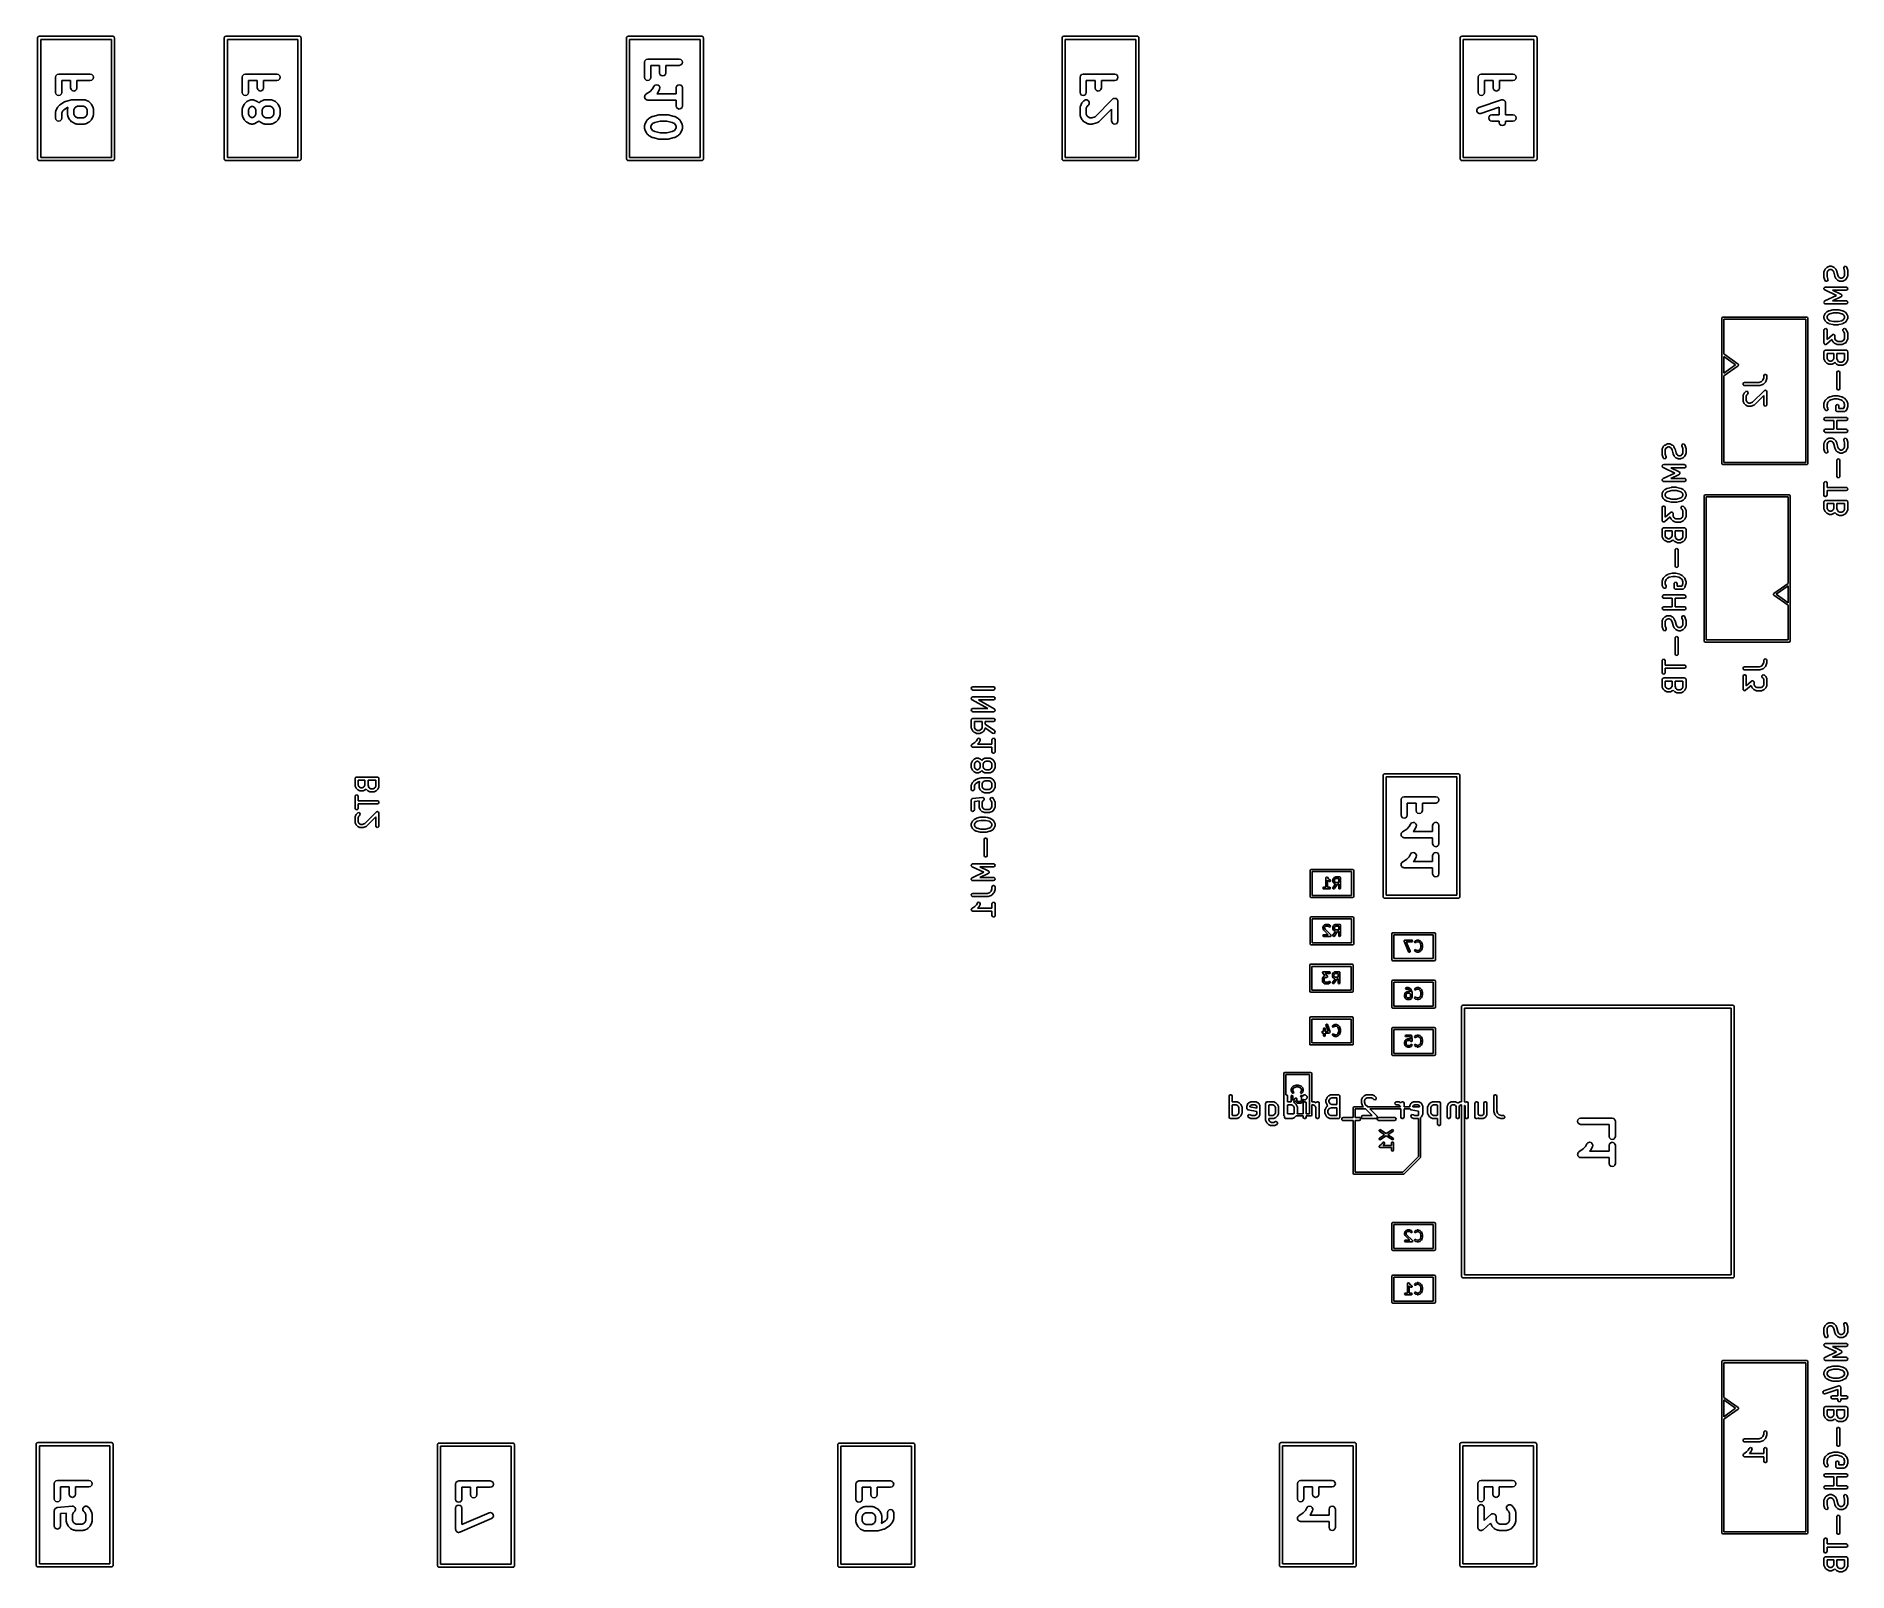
# Model space of a CAD drawing. Extents: x 0.55 to 3.98, y 0.07 to 2.99.
import ezdxf

# ---------------------------------------------------------------- set-up
doc = ezdxf.new("R2010")
doc.units = 0
doc.header["$MEASUREMENT"] = 0
doc.layers.add('BLACK', color=7, linetype='CONTINUOUS')

msp = doc.modelspace()

# ---------------------------------------------------------------- linework, layer by layer
at = {"layer": 'BLACK', "linetype": 'CONTINUOUS'}
for p, q in [((0.547756, 2.985), (0.547824, 2.98538)), ((0.547756, 2.755), (0.547756, 2.985)), ((0.547801, 2.98551), (0.547866, 2.98563)), ((0.547824, 2.98538), (0.547801, 2.98551)), ((0.547866, 2.98563), (0.547934, 2.98601)), ((0.547934, 2.98601), (0.548427, 2.9866)), ((0.548427, 2.9866), (0.548811, 2.98726)), ((0.548811, 2.98726), (0.549061, 2.98735)), ((0.549061, 2.98735), (0.549232, 2.98756)), ((0.549232, 2.98756), (0.549988, 2.98769)), ((0.549988, 2.98769), (0.550709, 2.98795)), ((0.550709, 2.98795), (0.690709, 2.98795)), ((0.553661, 2.98205), (0.553661, 2.75795)), ((0.687756, 2.98205), (0.553661, 2.98205)), ((0.687756, 2.75795), (0.687756, 2.98205)), ((0.690709, 2.98795), (0.691092, 2.98789)), ((0.691092, 2.98789), (0.691221, 2.98791)), ((0.691221, 2.98791), (0.691335, 2.98784)), ((0.691335, 2.98784), (0.691719, 2.98777)), ((0.691719, 2.98777), (0.692306, 2.98728)), ((0.692306, 2.98728), (0.692971, 2.9869)), ((0.692971, 2.9869), (0.693062, 2.98665)), ((0.693062, 2.98665), (0.693266, 2.98648)), ((0.693266, 2.98648), (0.693399, 2.98572)), ((0.693399, 2.98572), (0.693661, 2.985)), ((0.693661, 2.985), (0.693661, 2.755)), ((0.902087, 2.985), (0.902154, 2.98538)), ((0.902087, 2.755), (0.902087, 2.985)), ((0.902131, 2.98551), (0.902197, 2.98563)), ((0.902154, 2.98538), (0.902131, 2.98551)), ((0.902197, 2.98563), (0.902265, 2.98601)), ((0.902265, 2.98601), (0.902758, 2.9866)), ((0.902758, 2.9866), (0.903141, 2.98726)), ((0.903141, 2.98726), (0.903392, 2.98735)), ((0.903392, 2.98735), (0.903563, 2.98756)), ((0.903563, 2.98756), (0.904319, 2.98769)), ((0.904319, 2.98769), (0.905039, 2.98795)), ((0.905039, 2.98795), (1.04504, 2.98795)), ((0.907992, 2.98205), (0.907992, 2.75795)), ((1.04209, 2.98205), (0.907992, 2.98205)), ((1.04209, 2.75795), (1.04209, 2.98205)), ((1.04504, 2.98795), (1.04542, 2.98789)), ((1.04542, 2.98789), (1.04555, 2.98791)), ((1.04555, 2.98791), (1.04567, 2.98784)), ((1.04567, 2.98784), (1.04605, 2.98777)), ((1.04605, 2.98777), (1.04664, 2.98728)), ((1.04664, 2.98728), (1.0473, 2.9869)), ((1.0473, 2.9869), (1.04739, 2.98665)), ((1.04739, 2.98665), (1.0476, 2.98648)), ((1.0476, 2.98648), (1.04773, 2.98572)), ((1.04773, 2.98572), (1.04799, 2.985)), ((1.04799, 2.985), (1.04799, 2.755)), ((1.66587, 2.985), (1.66593, 2.98538)), ((1.66587, 2.755), (1.66587, 2.985)), ((1.66591, 2.98551), (1.66598, 2.98563)), ((1.66593, 2.98538), (1.66591, 2.98551)), ((1.66598, 2.98563), (1.66604, 2.98601)), ((1.66604, 2.98601), (1.66654, 2.9866)), ((1.66654, 2.9866), (1.66692, 2.98726)), ((1.66692, 2.98726), (1.66717, 2.98735)), ((1.66717, 2.98735), (1.66734, 2.98756)), ((1.66734, 2.98756), (1.6681, 2.98769)), ((1.6681, 2.98769), (1.66882, 2.98795)), ((1.66882, 2.98795), (1.80882, 2.98795)), ((1.67177, 2.98205), (1.67177, 2.75795)), ((1.80587, 2.98205), (1.67177, 2.98205)), ((1.80587, 2.75795), (1.80587, 2.98205)), ((1.80882, 2.98795), (1.8092, 2.98789)), ((1.8092, 2.98789), (1.80933, 2.98791)), ((1.80933, 2.98791), (1.80945, 2.98784)), ((1.80945, 2.98784), (1.80983, 2.98777)), ((1.80983, 2.98777), (1.81042, 2.98728)), ((1.81042, 2.98728), (1.81108, 2.9869)), ((1.81108, 2.9869), (1.81117, 2.98665)), ((1.81117, 2.98665), (1.81138, 2.98648)), ((1.81138, 2.98648), (1.81151, 2.98572)), ((1.81151, 2.98572), (1.81177, 2.985)), ((1.81177, 2.985), (1.81177, 2.755)), ((2.49264, 2.985), (2.49271, 2.98538)), ((2.49264, 2.755), (2.49264, 2.985)), ((2.49268, 2.98551), (2.49275, 2.98563)), ((2.49271, 2.98538), (2.49268, 2.98551)), ((2.49275, 2.98563), (2.49282, 2.98601)), ((2.49282, 2.98601), (2.49331, 2.9866)), ((2.49331, 2.9866), (2.49369, 2.98726)), ((2.49369, 2.98726), (2.49394, 2.98735)), ((2.49394, 2.98735), (2.49411, 2.98756)), ((2.49411, 2.98756), (2.49487, 2.98769)), ((2.49487, 2.98769), (2.49559, 2.98795)), ((2.49559, 2.98795), (2.63559, 2.98795)), ((2.49854, 2.98205), (2.49854, 2.75795)), ((2.63264, 2.98205), (2.49854, 2.98205)), ((2.63264, 2.75795), (2.63264, 2.98205)), ((2.63559, 2.98795), (2.63597, 2.98789)), ((2.63597, 2.98789), (2.6361, 2.98791)), ((2.6361, 2.98791), (2.63622, 2.98784)), ((2.63622, 2.98784), (2.6366, 2.98777)), ((2.6366, 2.98777), (2.63719, 2.98728)), ((2.63719, 2.98728), (2.63785, 2.9869)), ((2.63785, 2.9869), (2.63794, 2.98665)), ((2.63794, 2.98665), (2.63815, 2.98648)), ((2.63815, 2.98648), (2.63828, 2.98572)), ((2.63828, 2.98572), (2.63854, 2.985)), ((2.63854, 2.985), (2.63854, 2.755)), ((3.24854, 2.985), (3.24861, 2.98538)), ((3.24854, 2.755), (3.24854, 2.985)), ((3.24859, 2.98551), (3.24865, 2.98563)), ((3.24861, 2.98538), (3.24859, 2.98551)), ((3.24865, 2.98563), (3.24872, 2.98601)), ((3.24872, 2.98601), (3.24921, 2.9866)), ((3.24921, 2.9866), (3.2496, 2.98726)), ((3.2496, 2.98726), (3.24985, 2.98735)), ((3.24985, 2.98735), (3.25002, 2.98756)), ((3.25002, 2.98756), (3.25078, 2.98769)), ((3.25078, 2.98769), (3.2515, 2.98795)), ((3.2515, 2.98795), (3.3915, 2.98795)), ((3.25445, 2.98205), (3.25445, 2.75795)), ((3.38854, 2.98205), (3.25445, 2.98205)), ((3.38854, 2.75795), (3.38854, 2.98205)), ((3.3915, 2.98795), (3.39188, 2.98789)), ((3.39188, 2.98789), (3.39201, 2.98791)), ((3.39201, 2.98791), (3.39212, 2.98784)), ((3.39212, 2.98784), (3.39251, 2.98777)), ((3.39251, 2.98777), (3.39309, 2.98728)), ((3.39309, 2.98728), (3.39376, 2.9869)), ((3.39376, 2.9869), (3.39385, 2.98665)), ((3.39385, 2.98665), (3.39405, 2.98648)), ((3.39405, 2.98648), (3.39419, 2.98572)), ((3.39419, 2.98572), (3.39445, 2.985)), ((3.39445, 2.985), (3.39445, 2.755)), ((1.69996, 2.93857), (1.70077, 2.94157)), ((1.69996, 2.91), (1.69996, 2.93857)), ((1.70077, 2.94157), (1.70296, 2.94377)), ((1.70296, 2.94377), (1.70596, 2.94457)), ((1.70596, 2.94457), (1.76596, 2.94457)), ((1.72853, 2.93257), (1.71196, 2.93257)), ((1.71196, 2.93257), (1.71196, 2.91)), ((1.72853, 2.91857), (1.72853, 2.93257)), ((1.76596, 2.93257), (1.74053, 2.93257)), ((1.74053, 2.93257), (1.74053, 2.91857)), ((1.76596, 2.94457), (1.76896, 2.94377)), ((1.76896, 2.93338), (1.76596, 2.93257)), ((1.76896, 2.94377), (1.77116, 2.94157)), ((1.77116, 2.93557), (1.76896, 2.93338)), ((1.77116, 2.94157), (1.77196, 2.93857)), ((1.77196, 2.93857), (1.77116, 2.93557)), ((0.581851, 2.91), (0.582655, 2.913)), ((0.581851, 2.88143), (0.581851, 2.91)), ((0.582655, 2.913), (0.584851, 2.9152)), ((0.584851, 2.9152), (0.587851, 2.916)), ((0.587851, 2.916), (0.647851, 2.916)), ((0.610423, 2.904), (0.593851, 2.904)), ((0.593851, 2.904), (0.593851, 2.88143)), ((0.610423, 2.89), (0.610423, 2.904)), ((0.611227, 2.887), (0.610423, 2.89)), ((0.622423, 2.89), (0.621619, 2.887)), ((0.647851, 2.904), (0.622423, 2.904)), ((0.622423, 2.904), (0.622423, 2.89)), ((0.647851, 2.916), (0.650851, 2.9152)), ((0.650851, 2.9048), (0.647851, 2.904)), ((0.650851, 2.9152), (0.653048, 2.913)), ((0.653048, 2.907), (0.650851, 2.9048)), ((0.653048, 2.913), (0.653851, 2.91)), ((0.653851, 2.91), (0.653048, 2.907)), ((0.936182, 2.91), (0.936986, 2.913)), ((0.936182, 2.88143), (0.936182, 2.91)), ((0.936986, 2.913), (0.939182, 2.9152)), ((0.939182, 2.9152), (0.942182, 2.916)), ((0.942182, 2.916), (1.00218, 2.916)), ((0.964754, 2.904), (0.948182, 2.904)), ((0.948182, 2.904), (0.948182, 2.88143)), ((0.964754, 2.89), (0.964754, 2.904)), ((0.965557, 2.887), (0.964754, 2.89)), ((0.976754, 2.89), (0.97595, 2.887)), ((1.00218, 2.904), (0.976754, 2.904)), ((0.976754, 2.904), (0.976754, 2.89)), ((1.00218, 2.916), (1.00518, 2.9152)), ((1.00518, 2.9048), (1.00218, 2.904)), ((1.00518, 2.9152), (1.00738, 2.913)), ((1.00738, 2.907), (1.00518, 2.9048)), ((1.00738, 2.913), (1.00818, 2.91)), ((1.00818, 2.91), (1.00738, 2.907)), ((1.70077, 2.907), (1.69996, 2.91)), ((1.70296, 2.9048), (1.70077, 2.907)), ((1.70596, 2.904), (1.70296, 2.9048)), ((1.70896, 2.9048), (1.70596, 2.904)), ((1.71116, 2.907), (1.70896, 2.9048)), ((1.71196, 2.91), (1.71116, 2.907)), ((1.71532, 2.88784), (1.71774, 2.89268)), ((1.71774, 2.89268), (1.7198, 2.89501)), ((1.7198, 2.89501), (1.72275, 2.89599)), ((1.72275, 2.89599), (1.72579, 2.89537)), ((1.72579, 2.89537), (1.72811, 2.89331)), ((1.72811, 2.89331), (1.72909, 2.89036)), ((1.72909, 2.89036), (1.72847, 2.88732)), ((1.72934, 2.91557), (1.72853, 2.91857)), ((1.73153, 2.91338), (1.72934, 2.91557)), ((1.73453, 2.91257), (1.73153, 2.91338)), ((1.73753, 2.91338), (1.73453, 2.91257)), ((1.73973, 2.91557), (1.73753, 2.91338)), ((1.74053, 2.91857), (1.73973, 2.91557)), ((1.75996, 2.89), (1.76077, 2.893)), ((1.75996, 2.87886), (1.75996, 2.89)), ((1.76077, 2.893), (1.76296, 2.8952)), ((1.76296, 2.8952), (1.76596, 2.896)), ((1.76596, 2.896), (1.76896, 2.8952)), ((1.76896, 2.8952), (1.77116, 2.893)), ((1.77116, 2.893), (1.77196, 2.89)), ((1.77196, 2.89), (1.77196, 2.85571)), ((2.52673, 2.91), (2.52754, 2.913)), ((2.52673, 2.88143), (2.52673, 2.91)), ((2.52754, 2.913), (2.52973, 2.9152)), ((2.52973, 2.9152), (2.53273, 2.916)), ((2.53273, 2.916), (2.59273, 2.916)), ((2.5553, 2.904), (2.53873, 2.904)), ((2.53873, 2.904), (2.53873, 2.88143)), ((2.5553, 2.89), (2.5553, 2.904)), ((2.55611, 2.887), (2.5553, 2.89)), ((2.5673, 2.89), (2.5665, 2.887)), ((2.59273, 2.904), (2.5673, 2.904)), ((2.5673, 2.904), (2.5673, 2.89)), ((2.59273, 2.916), (2.59573, 2.9152)), ((2.59573, 2.9048), (2.59273, 2.904)), ((2.59573, 2.9152), (2.59793, 2.913)), ((2.59793, 2.907), (2.59573, 2.9048)), ((2.59793, 2.913), (2.59873, 2.91)), ((2.59873, 2.91), (2.59793, 2.907)), ((3.28264, 2.91), (3.28344, 2.913)), ((3.28264, 2.88143), (3.28264, 2.91)), ((3.28344, 2.913), (3.28564, 2.9152)), ((3.28564, 2.9152), (3.28864, 2.916)), ((3.28864, 2.916), (3.34864, 2.916)), ((3.31121, 2.904), (3.29464, 2.904)), ((3.29464, 2.904), (3.29464, 2.88143)), ((3.31121, 2.89), (3.31121, 2.904)), ((3.31201, 2.887), (3.31121, 2.89)), ((3.32321, 2.89), (3.32241, 2.887)), ((3.34864, 2.904), (3.32321, 2.904)), ((3.32321, 2.904), (3.32321, 2.89)), ((3.34864, 2.916), (3.35164, 2.9152)), ((3.35164, 2.9048), (3.34864, 2.904)), ((3.35164, 2.9152), (3.35384, 2.913)), ((3.35384, 2.907), (3.35164, 2.9048)), ((3.35384, 2.913), (3.35464, 2.91)), ((3.35464, 2.91), (3.35384, 2.907)), ((0.582655, 2.87843), (0.581851, 2.88143)), ((0.584851, 2.87623), (0.582655, 2.87843)), ((0.587851, 2.87543), (0.584851, 2.87623)), ((0.586466, 2.85424), (0.589323, 2.8571)), ((0.590851, 2.87623), (0.587851, 2.87543)), ((0.589323, 2.8571), (0.589842, 2.8574)), ((0.589842, 2.8574), (0.590238, 2.85785)), ((0.590238, 2.85785), (0.598809, 2.86356)), ((0.593048, 2.87843), (0.590851, 2.87623)), ((0.593851, 2.88143), (0.593048, 2.87843)), ((0.598809, 2.86356), (0.599783, 2.86389)), ((0.599783, 2.86389), (0.600682, 2.86439)), ((0.600682, 2.86439), (0.612111, 2.86725)), ((0.613423, 2.8848), (0.611227, 2.887)), ((0.612111, 2.86725), (0.612851, 2.86724)), ((0.612851, 2.86724), (0.613566, 2.86743)), ((0.616423, 2.884), (0.613423, 2.8848)), ((0.613566, 2.86743), (0.636423, 2.86743)), ((0.619423, 2.8848), (0.616423, 2.884)), ((0.621619, 2.887), (0.619423, 2.8848)), ((0.623554, 2.85543), (0.619977, 2.85364)), ((0.635006, 2.85543), (0.623554, 2.85543)), ((0.638583, 2.85364), (0.635006, 2.85543)), ((0.636423, 2.86743), (0.637755, 2.86707)), ((0.637755, 2.86707), (0.639106, 2.8668)), ((0.639106, 2.8668), (0.64482, 2.86394)), ((0.64482, 2.86394), (0.645543, 2.8633)), ((0.645543, 2.8633), (0.64638, 2.86281)), ((0.64638, 2.86281), (0.649237, 2.85996)), ((0.649237, 2.85996), (0.64972, 2.85912)), ((0.64972, 2.85912), (0.650361, 2.8584)), ((0.650361, 2.8584), (0.653218, 2.85268)), ((0.936986, 2.87843), (0.936182, 2.88143)), ((0.936816, 2.85268), (0.939673, 2.8584)), ((0.939182, 2.87623), (0.936986, 2.87843)), ((0.942182, 2.87543), (0.939182, 2.87623)), ((0.939673, 2.8584), (0.940314, 2.85912)), ((0.940314, 2.85912), (0.940797, 2.85996)), ((0.940797, 2.85996), (0.943654, 2.86281)), ((0.945182, 2.87623), (0.942182, 2.87543)), ((0.943654, 2.86281), (0.944491, 2.8633)), ((0.944491, 2.8633), (0.945213, 2.86394)), ((0.947378, 2.87843), (0.945182, 2.87623)), ((0.945213, 2.86394), (0.950928, 2.8668)), ((0.948182, 2.88143), (0.947378, 2.87843)), ((0.950928, 2.8668), (0.952279, 2.86707)), ((0.955027, 2.85543), (0.951451, 2.85364)), ((0.952279, 2.86707), (0.953611, 2.86743)), ((0.953611, 2.86743), (0.956468, 2.86743)), ((0.955051, 2.85543), (0.955027, 2.85543)), ((0.958628, 2.85364), (0.955051, 2.85543)), ((0.956468, 2.86743), (0.9578, 2.86707)), ((0.9578, 2.86707), (0.959151, 2.8668)), ((0.959151, 2.8668), (0.964865, 2.86394)), ((0.964865, 2.86394), (0.965588, 2.8633)), ((0.967754, 2.8848), (0.965557, 2.887)), ((0.965588, 2.8633), (0.966425, 2.86281)), ((0.966425, 2.86281), (0.967896, 2.86134)), ((0.970754, 2.884), (0.967754, 2.8848)), ((0.967896, 2.86134), (0.969368, 2.86281)), ((0.969368, 2.86281), (0.970205, 2.8633)), ((0.970205, 2.8633), (0.970928, 2.86394)), ((0.973754, 2.8848), (0.970754, 2.884)), ((0.970928, 2.86394), (0.976642, 2.8668)), ((0.97595, 2.887), (0.973754, 2.8848)), ((0.976642, 2.8668), (0.977993, 2.86707)), ((0.980741, 2.85543), (0.977165, 2.85364)), ((0.977993, 2.86707), (0.979325, 2.86743)), ((0.979325, 2.86743), (0.990754, 2.86743)), ((0.989337, 2.85543), (0.980741, 2.85543)), ((0.992914, 2.85364), (0.989337, 2.85543)), ((0.990754, 2.86743), (0.992086, 2.86707)), ((0.992086, 2.86707), (0.993437, 2.8668)), ((0.993437, 2.8668), (0.999151, 2.86394)), ((0.999151, 2.86394), (0.999874, 2.8633)), ((0.999874, 2.8633), (1.00071, 2.86281)), ((1.00071, 2.86281), (1.00357, 2.85996)), ((1.00357, 2.85996), (1.00405, 2.85912)), ((1.00405, 2.85912), (1.00469, 2.8584)), ((1.00469, 2.8584), (1.00755, 2.85268)), ((1.69996, 2.87286), (1.70032, 2.87418)), ((1.70001, 2.87267), (1.69996, 2.87286)), ((1.69997, 2.87247), (1.70001, 2.87267)), ((1.70041, 2.87118), (1.69997, 2.87247)), ((1.70032, 2.87418), (1.70058, 2.87552)), ((1.70077, 2.86986), (1.70041, 2.87118)), ((1.70058, 2.87552), (1.70071, 2.87567)), ((1.70071, 2.87567), (1.70077, 2.87586)), ((1.70077, 2.87586), (1.70173, 2.87682)), ((1.70091, 2.86972), (1.70077, 2.86986)), ((1.70097, 2.86953), (1.70091, 2.86972)), ((1.702, 2.86863), (1.70097, 2.86953)), ((1.70173, 2.87682), (1.70263, 2.87785)), ((1.70296, 2.86766), (1.702, 2.86863)), ((1.70263, 2.87785), (1.71071, 2.88323)), ((1.70315, 2.86761), (1.70296, 2.86766)), ((1.7033, 2.86748), (1.70315, 2.86761)), ((1.70464, 2.86721), (1.7033, 2.86748)), ((1.70596, 2.86686), (1.70464, 2.86721)), ((1.75996, 2.86686), (1.70596, 2.86686)), ((1.71071, 2.88323), (1.71532, 2.88784)), ((1.72449, 2.88004), (1.7233, 2.87886)), ((1.7233, 2.87886), (1.75996, 2.87886)), ((1.72497, 2.88088), (1.72449, 2.88004)), ((1.72561, 2.8816), (1.72497, 2.88088)), ((1.72847, 2.88732), (1.72561, 2.8816)), ((1.75996, 2.85571), (1.75996, 2.86686)), ((1.76077, 2.85271), (1.75996, 2.85571)), ((1.77196, 2.85571), (1.77116, 2.85271)), ((2.52754, 2.87843), (2.52673, 2.88143)), ((2.52709, 2.85419), (2.52737, 2.85554)), ((2.52737, 2.85554), (2.53022, 2.86125)), ((2.52973, 2.87623), (2.52754, 2.87843)), ((2.53273, 2.87543), (2.52973, 2.87623)), ((2.53022, 2.86125), (2.53086, 2.86198)), ((2.53086, 2.86198), (2.53135, 2.86281)), ((2.53135, 2.86281), (2.53421, 2.86567)), ((2.53573, 2.87623), (2.53273, 2.87543)), ((2.53421, 2.86567), (2.53689, 2.86722)), ((2.53793, 2.87843), (2.53573, 2.87623)), ((2.53689, 2.86722), (2.54, 2.86722)), ((2.53873, 2.88143), (2.53793, 2.87843)), ((2.54052, 2.85502), (2.53873, 2.85144)), ((2.54, 2.86722), (2.54269, 2.86567)), ((2.54269, 2.85719), (2.54052, 2.85502)), ((2.54269, 2.86567), (2.54424, 2.86298)), ((2.54424, 2.85988), (2.54269, 2.85719)), ((2.54424, 2.86298), (2.54424, 2.85988)), ((2.55521, 2.83524), (2.58849, 2.86853)), ((2.5583, 2.8848), (2.55611, 2.887)), ((2.5613, 2.884), (2.5583, 2.8848)), ((2.5643, 2.8848), (2.5613, 2.884)), ((2.5665, 2.887), (2.5643, 2.8848)), ((2.58849, 2.86853), (2.58917, 2.86892)), ((2.58917, 2.86892), (2.58973, 2.86948)), ((2.58973, 2.86948), (2.5905, 2.86969)), ((2.5905, 2.86969), (2.59118, 2.87008)), ((2.59118, 2.87008), (2.59197, 2.87008)), ((2.59197, 2.87008), (2.59273, 2.87029)), ((2.59273, 2.87029), (2.5935, 2.87008)), ((2.5935, 2.87008), (2.59429, 2.87008)), ((2.59429, 2.87008), (2.59497, 2.86969)), ((2.59497, 2.86969), (2.59573, 2.86948)), ((2.59573, 2.86948), (2.59629, 2.86892)), ((2.59629, 2.86892), (2.59698, 2.86853)), ((2.59698, 2.86853), (2.59737, 2.86784)), ((2.59737, 2.86784), (2.59793, 2.86729)), ((2.59793, 2.86729), (2.59813, 2.86652)), ((2.59813, 2.86652), (2.59853, 2.86584)), ((2.59853, 2.86584), (2.59853, 2.86505)), ((2.59853, 2.86505), (2.59873, 2.86429)), ((2.59873, 2.86429), (2.59873, 2.82714)), ((3.28344, 2.87843), (3.28264, 2.88143)), ((3.28564, 2.87623), (3.28344, 2.87843)), ((3.28388, 2.85283), (3.32674, 2.86712)), ((3.28864, 2.87543), (3.28564, 2.87623)), ((3.29164, 2.87623), (3.28864, 2.87543)), ((3.29384, 2.87843), (3.29164, 2.87623)), ((3.29464, 2.88143), (3.29384, 2.87843)), ((3.31421, 2.8848), (3.31201, 2.887)), ((3.31721, 2.884), (3.31421, 2.8848)), ((3.32021, 2.8848), (3.31721, 2.884)), ((3.32241, 2.887), (3.32021, 2.8848)), ((3.32674, 2.86712), (3.32771, 2.86718)), ((3.32771, 2.86718), (3.32864, 2.86743)), ((3.32864, 2.86743), (3.32923, 2.86727)), ((3.32923, 2.86727), (3.32984, 2.86731)), ((3.32984, 2.86731), (3.33071, 2.86687)), ((3.33071, 2.86687), (3.33164, 2.86662)), ((3.33164, 2.86662), (3.33207, 2.86619)), ((3.33207, 2.86619), (3.33262, 2.86592)), ((3.33262, 2.86592), (3.33315, 2.86511)), ((3.33315, 2.86511), (3.33384, 2.86443)), ((3.33384, 2.86443), (3.33399, 2.86384)), ((3.33399, 2.86384), (3.33433, 2.86333)), ((3.33433, 2.86333), (3.33439, 2.86236)), ((3.33439, 2.86236), (3.33464, 2.86143)), ((3.33464, 2.86143), (3.33464, 2.83886)), ((0.581851, 2.84429), (0.582208, 2.84562)), ((0.581851, 2.83286), (0.581851, 2.84429)), ((0.582655, 2.82986), (0.581851, 2.83286)), ((0.582208, 2.84562), (0.582485, 2.84697)), ((0.582485, 2.84697), (0.585342, 2.85268)), ((0.584851, 2.82766), (0.582655, 2.82986)), ((0.587851, 2.82686), (0.584851, 2.82766)), ((0.585342, 2.85268), (0.585983, 2.85341)), ((0.585983, 2.85341), (0.586466, 2.85424)), ((0.590851, 2.82766), (0.587851, 2.82686)), ((0.593048, 2.82986), (0.590851, 2.82766)), ((0.593851, 2.83286), (0.593048, 2.82986)), ((0.59564, 2.84645), (0.593851, 2.84287)), ((0.593851, 2.84287), (0.593851, 2.83286)), ((0.597388, 2.84819), (0.59564, 2.84645)), ((0.604601, 2.853), (0.597388, 2.84819)), ((0.605631, 2.85326), (0.604601, 2.853)), ((0.604709, 2.85), (0.605066, 2.85133)), ((0.604709, 2.83857), (0.604709, 2.85)), ((0.605066, 2.83724), (0.604709, 2.83857)), ((0.605066, 2.85133), (0.605342, 2.85268)), ((0.605342, 2.83589), (0.605066, 2.83724)), ((0.605342, 2.85268), (0.605631, 2.85326)), ((0.608199, 2.83017), (0.605342, 2.83589)), ((0.60884, 2.82945), (0.608199, 2.83017)), ((0.609323, 2.82861), (0.60884, 2.82945)), ((0.61218, 2.82576), (0.609323, 2.82861)), ((0.613017, 2.82527), (0.61218, 2.82576)), ((0.61374, 2.82463), (0.613017, 2.82527)), ((0.619454, 2.82178), (0.61374, 2.82463)), ((0.618497, 2.85216), (0.616709, 2.84858)), ((0.616709, 2.84858), (0.616709, 2.83999)), ((0.616709, 2.83999), (0.618497, 2.83641)), ((0.619977, 2.85364), (0.618497, 2.85216)), ((0.618497, 2.83641), (0.619977, 2.83493)), ((0.620805, 2.8215), (0.619454, 2.82178)), ((0.619977, 2.83493), (0.623554, 2.83314)), ((0.622137, 2.82114), (0.620805, 2.8215)), ((0.636423, 2.82114), (0.622137, 2.82114)), ((0.623554, 2.83314), (0.635006, 2.83314)), ((0.635006, 2.83314), (0.638583, 2.83493)), ((0.637755, 2.8215), (0.636423, 2.82114)), ((0.639106, 2.82178), (0.637755, 2.8215)), ((0.640063, 2.85216), (0.638583, 2.85364)), ((0.638583, 2.83493), (0.640063, 2.83641)), ((0.64482, 2.82463), (0.639106, 2.82178)), ((0.641851, 2.84858), (0.640063, 2.85216)), ((0.640063, 2.83641), (0.641851, 2.83999)), ((0.641851, 2.83999), (0.641851, 2.84858)), ((0.645543, 2.82527), (0.64482, 2.82463)), ((0.64638, 2.82576), (0.645543, 2.82527)), ((0.649237, 2.82861), (0.64638, 2.82576)), ((0.64972, 2.82945), (0.649237, 2.82861)), ((0.650361, 2.83017), (0.64972, 2.82945)), ((0.653218, 2.83589), (0.650361, 2.83017)), ((0.653218, 2.85268), (0.653495, 2.85133)), ((0.653495, 2.83724), (0.653218, 2.83589)), ((0.653495, 2.85133), (0.653851, 2.85)), ((0.653851, 2.83857), (0.653495, 2.83724)), ((0.653851, 2.85), (0.653851, 2.83857)), ((0.936182, 2.85), (0.936539, 2.85133)), ((0.936182, 2.83857), (0.936182, 2.85)), ((0.936539, 2.83724), (0.936182, 2.83857)), ((0.936539, 2.85133), (0.936816, 2.85268)), ((0.936816, 2.83589), (0.936539, 2.83724)), ((0.939673, 2.83017), (0.936816, 2.83589)), ((0.940314, 2.82945), (0.939673, 2.83017)), ((0.940797, 2.82861), (0.940314, 2.82945)), ((0.943654, 2.82576), (0.940797, 2.82861)), ((0.944491, 2.82527), (0.943654, 2.82576)), ((0.945213, 2.82463), (0.944491, 2.82527)), ((0.950928, 2.82178), (0.945213, 2.82463)), ((0.949971, 2.85216), (0.948182, 2.84858)), ((0.948182, 2.84858), (0.948182, 2.83999)), ((0.948182, 2.83999), (0.949971, 2.83641)), ((0.951451, 2.85364), (0.949971, 2.85216)), ((0.949971, 2.83641), (0.951451, 2.83493)), ((0.952279, 2.8215), (0.950928, 2.82178)), ((0.951451, 2.83493), (0.955027, 2.83314)), ((0.953611, 2.82114), (0.952279, 2.8215)), ((0.956468, 2.82114), (0.953611, 2.82114)), ((0.955027, 2.83314), (0.955051, 2.83314)), ((0.955051, 2.83314), (0.958628, 2.83493)), ((0.9578, 2.8215), (0.956468, 2.82114)), ((0.959151, 2.82178), (0.9578, 2.8215)), ((0.960108, 2.85216), (0.958628, 2.85364)), ((0.958628, 2.83493), (0.960108, 2.83641)), ((0.964865, 2.82463), (0.959151, 2.82178)), ((0.961896, 2.84858), (0.960108, 2.85216)), ((0.960108, 2.83641), (0.961896, 2.83999)), ((0.961896, 2.83999), (0.961896, 2.84858)), ((0.965588, 2.82527), (0.964865, 2.82463)), ((0.966425, 2.82576), (0.965588, 2.82527)), ((0.967896, 2.82723), (0.966425, 2.82576)), ((0.969368, 2.82576), (0.967896, 2.82723)), ((0.970205, 2.82527), (0.969368, 2.82576)), ((0.970928, 2.82463), (0.970205, 2.82527)), ((0.976642, 2.82178), (0.970928, 2.82463)), ((0.975685, 2.85216), (0.973896, 2.84858)), ((0.973896, 2.84858), (0.973896, 2.83999)), ((0.973896, 2.83999), (0.975685, 2.83641)), ((0.977165, 2.85364), (0.975685, 2.85216)), ((0.975685, 2.83641), (0.977165, 2.83493)), ((0.977993, 2.8215), (0.976642, 2.82178)), ((0.977165, 2.83493), (0.980741, 2.83314)), ((0.979325, 2.82114), (0.977993, 2.8215)), ((0.990754, 2.82114), (0.979325, 2.82114)), ((0.980741, 2.83314), (0.989337, 2.83314)), ((0.989337, 2.83314), (0.992914, 2.83493)), ((0.992086, 2.8215), (0.990754, 2.82114)), ((0.993437, 2.82178), (0.992086, 2.8215)), ((0.994394, 2.85216), (0.992914, 2.85364)), ((0.992914, 2.83493), (0.994394, 2.83641)), ((0.999151, 2.82463), (0.993437, 2.82178)), ((0.996182, 2.84858), (0.994394, 2.85216)), ((0.994394, 2.83641), (0.996182, 2.83999)), ((0.996182, 2.83999), (0.996182, 2.84858)), ((0.999874, 2.82527), (0.999151, 2.82463)), ((1.00071, 2.82576), (0.999874, 2.82527)), ((1.00357, 2.82861), (1.00071, 2.82576)), ((1.00405, 2.82945), (1.00357, 2.82861)), ((1.00469, 2.83017), (1.00405, 2.82945)), ((1.00755, 2.83589), (1.00469, 2.83017)), ((1.00755, 2.85268), (1.00783, 2.85133)), ((1.00783, 2.83724), (1.00755, 2.83589)), ((1.00783, 2.85133), (1.00818, 2.85)), ((1.00818, 2.83857), (1.00783, 2.83724)), ((1.00818, 2.85), (1.00818, 2.83857)), ((1.70032, 2.8199), (1.7006, 2.82125)), ((1.7006, 2.82125), (1.70345, 2.82697)), ((1.70345, 2.82697), (1.70409, 2.82769)), ((1.70409, 2.82769), (1.70458, 2.82853)), ((1.70458, 2.82853), (1.70743, 2.83139)), ((1.70743, 2.83139), (1.70827, 2.83187)), ((1.70827, 2.83187), (1.70899, 2.83251)), ((1.70899, 2.83251), (1.71471, 2.83537)), ((1.71375, 2.82073), (1.71196, 2.81716)), ((1.71523, 2.82221), (1.71375, 2.82073)), ((1.71471, 2.83537), (1.71536, 2.8355)), ((1.71948, 2.82434), (1.71523, 2.82221)), ((1.71536, 2.8355), (1.71594, 2.83582)), ((1.71594, 2.83582), (1.72736, 2.83868)), ((1.72956, 2.82686), (1.71948, 2.82434)), ((1.72736, 2.83868), (1.7281, 2.83867)), ((1.7281, 2.83867), (1.72882, 2.83886)), ((1.72882, 2.83886), (1.7431, 2.83886)), ((1.74237, 2.82686), (1.72956, 2.82686)), ((1.75244, 2.82434), (1.74237, 2.82686)), ((1.7431, 2.83886), (1.74382, 2.83867)), ((1.74382, 2.83867), (1.74456, 2.83868)), ((1.74456, 2.83868), (1.75599, 2.83582)), ((1.75669, 2.82221), (1.75244, 2.82434)), ((1.75599, 2.83582), (1.75657, 2.8355)), ((1.75657, 2.8355), (1.75722, 2.83537)), ((1.75817, 2.82073), (1.75669, 2.82221)), ((1.75722, 2.83537), (1.76293, 2.83251)), ((1.75996, 2.81716), (1.75817, 2.82073)), ((1.76296, 2.85052), (1.76077, 2.85271)), ((1.76293, 2.83251), (1.76365, 2.83187)), ((1.76596, 2.84971), (1.76296, 2.85052)), ((1.76365, 2.83187), (1.76449, 2.83139)), ((1.76449, 2.83139), (1.76735, 2.82853)), ((1.76896, 2.85052), (1.76596, 2.84971)), ((1.76735, 2.82853), (1.76783, 2.82769)), ((1.76783, 2.82769), (1.76847, 2.82697)), ((1.76847, 2.82697), (1.77133, 2.82125)), ((1.77116, 2.85271), (1.76896, 2.85052)), ((1.77133, 2.82125), (1.7716, 2.8199)), ((2.52673, 2.85286), (2.52709, 2.85419)), ((2.52673, 2.83857), (2.52673, 2.85286)), ((2.52709, 2.83724), (2.52673, 2.83857)), ((2.52737, 2.83589), (2.52709, 2.83724)), ((2.53022, 2.83017), (2.52737, 2.83589)), ((2.53086, 2.82945), (2.53022, 2.83017)), ((2.53135, 2.82861), (2.53086, 2.82945)), ((2.53421, 2.82576), (2.53135, 2.82861)), ((2.53504, 2.82527), (2.53421, 2.82576)), ((2.53576, 2.82463), (2.53504, 2.82527)), ((2.54148, 2.82178), (2.53576, 2.82463)), ((2.53873, 2.85144), (2.53873, 2.83999)), ((2.53873, 2.83999), (2.54052, 2.83641)), ((2.54052, 2.83641), (2.542, 2.83493)), ((2.54283, 2.8215), (2.54148, 2.82178)), ((2.542, 2.83493), (2.54558, 2.83314)), ((2.54416, 2.82114), (2.54283, 2.8215)), ((2.54988, 2.82114), (2.54416, 2.82114)), ((2.54558, 2.83314), (2.5489, 2.83314)), ((2.5489, 2.83314), (2.55521, 2.83524)), ((2.55081, 2.82139), (2.54988, 2.82114)), ((2.55177, 2.82145), (2.55081, 2.82139)), ((2.56035, 2.82431), (2.55177, 2.82145)), ((2.5615, 2.82507), (2.56035, 2.82431)), ((2.56269, 2.82576), (2.5615, 2.82507)), ((2.58673, 2.8498), (2.56269, 2.82576)), ((2.58673, 2.82714), (2.58673, 2.8498)), ((2.58754, 2.82414), (2.58673, 2.82714)), ((2.58973, 2.82195), (2.58754, 2.82414)), ((2.59273, 2.82114), (2.58973, 2.82195)), ((2.59573, 2.82195), (2.59273, 2.82114)), ((2.59793, 2.82414), (2.59573, 2.82195)), ((2.59873, 2.82714), (2.59793, 2.82414)), ((3.2799, 2.84835), (3.28129, 2.85112)), ((3.28009, 2.84525), (3.2799, 2.84835)), ((3.2818, 2.84265), (3.28009, 2.84525)), ((3.28129, 2.85112), (3.28388, 2.85283)), ((3.28458, 2.84126), (3.2818, 2.84265)), ((3.28768, 2.84145), (3.28458, 2.84126)), ((3.32264, 2.8531), (3.28768, 2.84145)), ((3.30264, 2.83286), (3.30344, 2.83586)), ((3.30344, 2.82986), (3.30264, 2.83286)), ((3.30344, 2.83586), (3.30564, 2.83805)), ((3.30564, 2.82766), (3.30344, 2.82986)), ((3.30564, 2.83805), (3.30864, 2.83886)), ((3.30864, 2.82686), (3.30564, 2.82766)), ((3.30864, 2.83886), (3.32264, 2.83886)), ((3.32264, 2.82686), (3.30864, 2.82686)), ((3.32264, 2.83886), (3.32264, 2.8531)), ((3.32264, 2.82429), (3.32264, 2.82686)), ((3.32344, 2.82129), (3.32264, 2.82429)), ((3.32564, 2.81909), (3.32344, 2.82129)), ((3.33384, 2.82129), (3.33164, 2.81909)), ((3.33464, 2.82429), (3.33384, 2.82129)), ((3.33464, 2.83886), (3.34864, 2.83886)), ((3.34864, 2.82686), (3.33464, 2.82686)), ((3.33464, 2.82686), (3.33464, 2.82429)), ((3.34864, 2.83886), (3.35164, 2.83805)), ((3.35164, 2.82766), (3.34864, 2.82686)), ((3.35164, 2.83805), (3.35384, 2.83586)), ((3.35384, 2.82986), (3.35164, 2.82766)), ((3.35384, 2.83586), (3.35464, 2.83286)), ((3.35464, 2.83286), (3.35384, 2.82986)), ((1.69996, 2.81857), (1.70032, 2.8199)), ((1.69996, 2.81286), (1.69996, 2.81857)), ((1.70032, 2.81153), (1.69996, 2.81286)), ((1.7006, 2.81017), (1.70032, 2.81153)), ((1.70345, 2.80446), (1.7006, 2.81017)), ((1.70409, 2.80374), (1.70345, 2.80446)), ((1.70458, 2.8029), (1.70409, 2.80374)), ((1.70743, 2.80004), (1.70458, 2.8029)), ((1.70827, 2.79956), (1.70743, 2.80004)), ((1.70899, 2.79892), (1.70827, 2.79956)), ((1.71471, 2.79606), (1.70899, 2.79892)), ((1.71196, 2.81716), (1.71196, 2.81427)), ((1.71196, 2.81427), (1.71375, 2.8107)), ((1.71375, 2.8107), (1.71523, 2.80922)), ((1.71536, 2.79593), (1.71471, 2.79606)), ((1.71523, 2.80922), (1.71948, 2.80709)), ((1.71594, 2.79561), (1.71536, 2.79593)), ((1.72736, 2.79275), (1.71594, 2.79561)), ((1.71948, 2.80709), (1.72956, 2.80457)), ((1.7281, 2.79276), (1.72736, 2.79275)), ((1.72882, 2.79257), (1.7281, 2.79276)), ((1.7431, 2.79257), (1.72882, 2.79257)), ((1.72956, 2.80457), (1.74237, 2.80457)), ((1.74237, 2.80457), (1.75244, 2.80709)), ((1.74382, 2.79276), (1.7431, 2.79257)), ((1.74456, 2.79275), (1.74382, 2.79276)), ((1.75599, 2.79561), (1.74456, 2.79275)), ((1.75244, 2.80709), (1.75669, 2.80922)), ((1.75657, 2.79593), (1.75599, 2.79561)), ((1.75722, 2.79606), (1.75657, 2.79593)), ((1.75669, 2.80922), (1.75817, 2.8107)), ((1.76293, 2.79892), (1.75722, 2.79606)), ((1.75817, 2.8107), (1.75996, 2.81427)), ((1.75996, 2.81427), (1.75996, 2.81716)), ((1.76365, 2.79956), (1.76293, 2.79892)), ((1.76449, 2.80004), (1.76365, 2.79956)), ((1.76735, 2.8029), (1.76449, 2.80004)), ((1.76783, 2.80374), (1.76735, 2.8029)), ((1.76847, 2.80446), (1.76783, 2.80374)), ((1.77133, 2.81017), (1.76847, 2.80446)), ((1.7716, 2.81153), (1.77133, 2.81017)), ((1.7716, 2.8199), (1.77196, 2.81857)), ((1.77196, 2.81286), (1.7716, 2.81153)), ((1.77196, 2.81857), (1.77196, 2.81286)), ((3.32864, 2.81829), (3.32564, 2.81909)), ((3.33164, 2.81909), (3.32864, 2.81829)), ((0.548018, 2.75428), (0.547756, 2.755)), ((0.548151, 2.75352), (0.548018, 2.75428)), ((0.548356, 2.75335), (0.548151, 2.75352)), ((0.548447, 2.7531), (0.548356, 2.75335)), ((0.549111, 2.75272), (0.548447, 2.7531)), ((0.549699, 2.75223), (0.549111, 2.75272)), ((0.550082, 2.75216), (0.549699, 2.75223)), ((0.550196, 2.75209), (0.550082, 2.75216)), ((0.550325, 2.75211), (0.550196, 2.75209)), ((0.550709, 2.75205), (0.550325, 2.75211)), ((0.690709, 2.75205), (0.550709, 2.75205)), ((0.553661, 2.75795), (0.687756, 2.75795)), ((0.691429, 2.75231), (0.690709, 2.75205)), ((0.692185, 2.75244), (0.691429, 2.75231)), ((0.692356, 2.75265), (0.692185, 2.75244)), ((0.692607, 2.75274), (0.692356, 2.75265)), ((0.69299, 2.7534), (0.692607, 2.75274)), ((0.693483, 2.75399), (0.69299, 2.7534)), ((0.693551, 2.75437), (0.693483, 2.75399)), ((0.693617, 2.75449), (0.693551, 2.75437)), ((0.693661, 2.755), (0.693594, 2.75462)), ((0.693594, 2.75462), (0.693617, 2.75449)), ((0.902349, 2.75428), (0.902087, 2.755)), ((0.902482, 2.75352), (0.902349, 2.75428)), ((0.902686, 2.75335), (0.902482, 2.75352)), ((0.902777, 2.7531), (0.902686, 2.75335)), ((0.903442, 2.75272), (0.902777, 2.7531)), ((0.904029, 2.75223), (0.903442, 2.75272)), ((0.904413, 2.75216), (0.904029, 2.75223)), ((0.904527, 2.75209), (0.904413, 2.75216)), ((0.904656, 2.75211), (0.904527, 2.75209)), ((0.905039, 2.75205), (0.904656, 2.75211)), ((1.04504, 2.75205), (0.905039, 2.75205)), ((0.907992, 2.75795), (1.04209, 2.75795)), ((1.04576, 2.75231), (1.04504, 2.75205)), ((1.04652, 2.75244), (1.04576, 2.75231)), ((1.04669, 2.75265), (1.04652, 2.75244)), ((1.04694, 2.75274), (1.04669, 2.75265)), ((1.04732, 2.7534), (1.04694, 2.75274)), ((1.04781, 2.75399), (1.04732, 2.7534)), ((1.04788, 2.75437), (1.04781, 2.75399)), ((1.04795, 2.75449), (1.04788, 2.75437)), ((1.04799, 2.755), (1.04792, 2.75462)), ((1.04792, 2.75462), (1.04795, 2.75449)), ((1.66613, 2.75428), (1.66587, 2.755)), ((1.66626, 2.75352), (1.66613, 2.75428)), ((1.66647, 2.75335), (1.66626, 2.75352)), ((1.66656, 2.7531), (1.66647, 2.75335)), ((1.66722, 2.75272), (1.66656, 2.7531)), ((1.66781, 2.75223), (1.66722, 2.75272)), ((1.66819, 2.75216), (1.66781, 2.75223)), ((1.66831, 2.75209), (1.66819, 2.75216)), ((1.66844, 2.75211), (1.66831, 2.75209)), ((1.66882, 2.75205), (1.66844, 2.75211)), ((1.80882, 2.75205), (1.66882, 2.75205)), ((1.67177, 2.75795), (1.80587, 2.75795)), ((1.80954, 2.75231), (1.80882, 2.75205)), ((1.8103, 2.75244), (1.80954, 2.75231)), ((1.81047, 2.75265), (1.8103, 2.75244)), ((1.81072, 2.75274), (1.81047, 2.75265)), ((1.8111, 2.7534), (1.81072, 2.75274)), ((1.81159, 2.75399), (1.8111, 2.7534)), ((1.81166, 2.75437), (1.81159, 2.75399)), ((1.81173, 2.75449), (1.81166, 2.75437)), ((1.81177, 2.755), (1.8117, 2.75462)), ((1.8117, 2.75462), (1.81173, 2.75449)), ((2.4929, 2.75428), (2.49264, 2.755)), ((2.49303, 2.75352), (2.4929, 2.75428)), ((2.49324, 2.75335), (2.49303, 2.75352)), ((2.49333, 2.7531), (2.49324, 2.75335)), ((2.49399, 2.75272), (2.49333, 2.7531)), ((2.49458, 2.75223), (2.49399, 2.75272)), ((2.49496, 2.75216), (2.49458, 2.75223)), ((2.49508, 2.75209), (2.49496, 2.75216)), ((2.49521, 2.75211), (2.49508, 2.75209)), ((2.49559, 2.75205), (2.49521, 2.75211)), ((2.63559, 2.75205), (2.49559, 2.75205)), ((2.49854, 2.75795), (2.63264, 2.75795)), ((2.63631, 2.75231), (2.63559, 2.75205)), ((2.63707, 2.75244), (2.63631, 2.75231)), ((2.63724, 2.75265), (2.63707, 2.75244)), ((2.63749, 2.75274), (2.63724, 2.75265)), ((2.63787, 2.7534), (2.63749, 2.75274)), ((2.63837, 2.75399), (2.63787, 2.7534)), ((2.63843, 2.75437), (2.63837, 2.75399)), ((2.6385, 2.75449), (2.63843, 2.75437)), ((2.63854, 2.755), (2.63848, 2.75462)), ((2.63848, 2.75462), (2.6385, 2.75449)), ((3.24881, 2.75428), (3.24854, 2.755)), ((3.24894, 2.75352), (3.24881, 2.75428)), ((3.24914, 2.75335), (3.24894, 2.75352)), ((3.24923, 2.7531), (3.24914, 2.75335)), ((3.2499, 2.75272), (3.24923, 2.7531)), ((3.25049, 2.75223), (3.2499, 2.75272)), ((3.25087, 2.75216), (3.25049, 2.75223)), ((3.25098, 2.75209), (3.25087, 2.75216)), ((3.25111, 2.75211), (3.25098, 2.75209)), ((3.2515, 2.75205), (3.25111, 2.75211)), ((3.3915, 2.75205), (3.2515, 2.75205)), ((3.25445, 2.75795), (3.38854, 2.75795)), ((3.39222, 2.75231), (3.3915, 2.75205)), ((3.39297, 2.75244), (3.39222, 2.75231)), ((3.39314, 2.75265), (3.39297, 2.75244)), ((3.39339, 2.75274), (3.39314, 2.75265)), ((3.39378, 2.7534), (3.39339, 2.75274)), ((3.39427, 2.75399), (3.39378, 2.7534)), ((3.39434, 2.75437), (3.39427, 2.75399)), ((3.3944, 2.75449), (3.39434, 2.75437)), ((3.39445, 2.755), (3.39438, 2.75462)), ((3.39438, 2.75462), (3.3944, 2.75449)), ((3.93934, 2.54223), (3.94122, 2.54598)), ((3.94122, 2.54598), (3.94174, 2.54669)), ((3.94174, 2.54669), (3.94177, 2.54675)), ((3.94177, 2.54675), (3.94365, 2.54862)), ((3.94365, 2.54862), (3.94437, 2.54913)), ((3.94437, 2.54913), (3.94441, 2.54917)), ((3.94441, 2.54917), (3.94816, 2.55105)), ((3.95018, 2.54546), (3.94748, 2.54411)), ((3.94816, 2.55105), (3.94914, 2.55134)), ((3.94914, 2.55134), (3.94932, 2.5513)), ((3.94932, 2.5513), (3.94948, 2.55136)), ((3.94948, 2.55136), (3.95323, 2.55136)), ((3.95254, 2.54546), (3.95018, 2.54546)), ((3.95523, 2.54411), (3.95254, 2.54546)), ((3.95323, 2.55136), (3.95424, 2.55118)), ((3.95424, 2.55118), (3.95438, 2.55107)), ((3.95438, 2.55107), (3.95455, 2.55105)), ((3.95455, 2.55105), (3.9583, 2.54917)), ((3.9583, 2.54917), (3.95901, 2.54865)), ((3.95901, 2.54865), (3.95907, 2.54862)), ((3.95907, 2.54862), (3.96094, 2.54675)), ((3.96094, 2.54675), (3.96145, 2.54602)), ((3.96145, 2.54602), (3.9615, 2.54598)), ((3.9615, 2.54598), (3.96337, 2.54223)), ((3.97653, 2.54849), (3.97727, 2.55037)), ((3.97668, 2.54747), (3.97653, 2.54849)), ((3.9784, 2.5423), (3.97668, 2.54747)), ((3.97727, 2.55037), (3.97905, 2.55133)), ((3.97905, 2.55133), (3.98102, 2.55092)), ((3.98102, 2.55092), (3.98228, 2.54934)), ((3.98228, 2.54934), (3.98415, 2.54372)), ((3.93903, 2.54091), (3.93921, 2.54192)), ((3.93903, 2.53154), (3.93903, 2.54091)), ((3.93905, 2.53147), (3.93903, 2.53154)), ((3.93918, 2.5306), (3.93905, 2.53147)), ((3.94106, 2.52498), (3.93918, 2.5306)), ((3.93921, 2.54192), (3.93932, 2.54205)), ((3.93932, 2.54205), (3.93934, 2.54223)), ((3.9394, 2.51011), (3.93957, 2.51073)), ((3.93957, 2.51073), (3.93989, 2.51096)), ((3.93989, 2.51096), (3.94009, 2.5113)), ((3.94009, 2.5113), (3.94069, 2.51152)), ((3.94069, 2.51152), (3.94122, 2.51189)), ((3.94231, 2.5234), (3.94106, 2.52498)), ((3.94122, 2.51189), (3.94161, 2.51186)), ((3.94161, 2.51186), (3.94198, 2.51199)), ((3.94198, 2.51199), (3.98135, 2.51199)), ((3.94429, 2.52299), (3.94231, 2.5234)), ((3.94607, 2.52395), (3.94429, 2.52299)), ((3.94629, 2.54291), (3.94494, 2.54021)), ((3.94494, 2.54021), (3.94494, 2.53201)), ((3.94494, 2.53201), (3.94666, 2.52684)), ((3.94681, 2.52583), (3.94607, 2.52395)), ((3.94748, 2.54411), (3.94629, 2.54291)), ((3.94666, 2.52684), (3.94681, 2.52583)), ((3.95643, 2.54291), (3.95523, 2.54411)), ((3.95795, 2.53988), (3.95643, 2.54291)), ((3.95974, 2.53269), (3.95795, 2.53988)), ((3.95982, 2.53258), (3.95974, 2.53269)), ((3.95996, 2.53209), (3.95982, 2.53258)), ((3.96184, 2.52834), (3.95996, 2.53209)), ((3.96189, 2.5283), (3.96184, 2.52834)), ((3.96239, 2.52757), (3.96189, 2.5283)), ((3.96427, 2.5257), (3.96239, 2.52757)), ((3.96337, 2.54223), (3.96352, 2.54174)), ((3.96352, 2.54174), (3.9636, 2.54163)), ((3.9636, 2.54163), (3.96539, 2.53444)), ((3.96433, 2.52567), (3.96427, 2.5257)), ((3.96503, 2.52514), (3.96433, 2.52567)), ((3.96878, 2.52327), (3.96503, 2.52514)), ((3.96539, 2.53444), (3.96691, 2.53141)), ((3.96691, 2.53141), (3.9681, 2.53021)), ((3.9681, 2.53021), (3.9708, 2.52886)), ((3.96896, 2.52325), (3.96878, 2.52327)), ((3.9691, 2.52314), (3.96896, 2.52325)), ((3.9701, 2.52296), (3.9691, 2.52314)), ((3.97385, 2.52296), (3.9701, 2.52296)), ((3.9708, 2.52886), (3.97316, 2.52886)), ((3.97316, 2.52886), (3.97585, 2.53021)), ((3.97402, 2.52302), (3.97385, 2.52296)), ((3.97419, 2.52298), (3.97402, 2.52302)), ((3.97518, 2.52327), (3.97419, 2.52298)), ((3.97892, 2.52514), (3.97518, 2.52327)), ((3.97585, 2.53021), (3.97705, 2.53141)), ((3.97705, 2.53141), (3.9784, 2.53411)), ((3.9784, 2.53411), (3.9784, 2.5423)), ((3.97897, 2.52519), (3.97892, 2.52514)), ((3.97969, 2.5257), (3.97897, 2.52519)), ((3.98157, 2.52757), (3.97969, 2.5257)), ((3.98135, 2.51199), (3.98236, 2.51181)), ((3.98159, 2.52763), (3.98157, 2.52757)), ((3.98212, 2.52834), (3.98159, 2.52763)), ((3.98399, 2.53209), (3.98212, 2.52834)), ((3.98236, 2.51181), (3.98391, 2.51051)), ((3.98401, 2.53227), (3.98399, 2.53209)), ((3.98413, 2.5324), (3.98401, 2.53227)), ((3.98431, 2.53341), (3.98413, 2.5324)), ((3.98415, 2.54372), (3.98428, 2.54284)), ((3.98428, 2.54284), (3.98431, 2.54278)), ((3.98431, 2.54278), (3.98431, 2.53341)), ((3.93904, 2.50878), (3.93914, 2.50916)), ((3.93931, 2.5082), (3.93904, 2.50878)), ((3.93908, 2.50955), (3.9394, 2.51011)), ((3.93914, 2.50916), (3.93908, 2.50955)), ((3.93908, 2.4833), (3.93927, 2.48365)), ((3.93919, 2.48267), (3.93908, 2.4833)), ((3.93913, 2.48203), (3.93919, 2.48267)), ((3.93936, 2.4817), (3.93913, 2.48203)), ((3.93927, 2.48365), (3.93931, 2.48404)), ((3.93943, 2.50756), (3.93931, 2.5082)), ((3.93931, 2.48404), (3.93976, 2.48449)), ((3.93943, 2.48132), (3.93936, 2.4817)), ((3.93973, 2.50731), (3.93943, 2.50756)), ((3.93992, 2.4809), (3.93943, 2.48132)), ((3.93989, 2.50695), (3.93973, 2.50731)), ((3.93976, 2.48449), (3.94009, 2.48505)), ((3.94073, 2.50636), (3.93989, 2.50695)), ((3.94029, 2.48037), (3.93992, 2.4809)), ((3.94009, 2.48505), (3.94046, 2.48519)), ((3.94067, 2.48027), (3.94029, 2.48037)), ((3.94046, 2.48519), (3.94073, 2.48547)), ((3.94097, 2.48002), (3.94067, 2.48027)), ((3.96312, 2.49591), (3.94073, 2.50636)), ((3.94073, 2.48547), (3.96312, 2.49591)), ((3.94198, 2.47984), (3.94097, 2.48002)), ((3.98135, 2.47984), (3.94198, 2.47984)), ((3.98135, 2.50609), (3.95529, 2.50609)), ((3.95529, 2.50609), (3.97135, 2.49859)), ((3.97135, 2.49324), (3.95529, 2.48574)), ((3.95529, 2.48574), (3.98135, 2.48574)), ((3.97135, 2.49859), (3.97167, 2.49837)), ((3.9719, 2.49378), (3.97135, 2.49324)), ((3.97167, 2.49837), (3.9718, 2.49833)), ((3.9718, 2.49833), (3.97187, 2.49823)), ((3.97187, 2.49823), (3.97219, 2.498)), ((3.97252, 2.49422), (3.9719, 2.49378)), ((3.97219, 2.498), (3.97252, 2.49731)), ((3.97252, 2.49731), (3.97296, 2.49668)), ((3.97259, 2.49448), (3.97252, 2.49422)), ((3.97278, 2.49467), (3.97259, 2.49448)), ((3.97285, 2.49543), (3.97278, 2.49467)), ((3.97305, 2.49617), (3.97285, 2.49543)), ((3.97296, 2.49668), (3.97293, 2.49641)), ((3.97293, 2.49641), (3.97305, 2.49617)), ((3.98325, 2.50678), (3.98135, 2.50609)), ((3.98135, 2.48574), (3.98236, 2.48557)), ((3.98325, 2.48053), (3.98135, 2.47984)), ((3.98236, 2.48557), (3.98391, 2.48427)), ((3.98426, 2.50853), (3.98325, 2.50678)), ((3.98426, 2.48228), (3.98325, 2.48053)), ((3.98391, 2.51051), (3.98426, 2.50853)), ((3.98391, 2.48427), (3.98426, 2.48228)), ((3.74504, 2.4528), (3.74562, 2.45419)), ((3.74504, 2.1772), (3.74504, 2.4528)), ((3.74562, 2.45419), (3.74701, 2.45476)), ((3.74701, 2.45476), (3.90646, 2.45476)), ((3.74898, 2.45083), (3.74898, 2.38492)), ((3.90449, 2.45083), (3.74898, 2.45083)), ((3.90449, 2.17917), (3.90449, 2.45083)), ((3.90646, 2.45476), (3.90785, 2.45419)), ((3.90785, 2.45419), (3.90843, 2.4528)), ((3.90843, 2.4528), (3.90843, 2.1772)), ((3.93903, 2.45654), (3.93921, 2.45755)), ((3.93903, 2.4528), (3.93903, 2.45654)), ((3.93909, 2.45263), (3.93903, 2.4528)), ((3.93905, 2.45246), (3.93909, 2.45263)), ((3.93934, 2.45147), (3.93905, 2.45246)), ((3.93921, 2.45755), (3.93932, 2.45769)), ((3.93932, 2.45769), (3.93934, 2.45787)), ((3.93934, 2.45787), (3.94122, 2.46161)), ((3.94122, 2.44773), (3.93934, 2.45147)), ((3.94122, 2.46161), (3.94174, 2.46232)), ((3.94126, 2.44768), (3.94122, 2.44773)), ((3.94177, 2.44696), (3.94126, 2.44768)), ((3.94174, 2.46232), (3.94177, 2.46238)), ((3.94177, 2.46238), (3.94365, 2.46426)), ((3.94365, 2.44508), (3.94177, 2.44696)), ((3.94365, 2.46426), (3.94437, 2.46476)), ((3.9437, 2.44506), (3.94365, 2.44508)), ((3.94441, 2.44453), (3.9437, 2.44506)), ((3.94437, 2.46476), (3.94441, 2.46481)), ((3.94441, 2.46481), (3.94816, 2.46668)), ((3.94816, 2.44266), (3.94441, 2.44453)), ((3.94629, 2.45855), (3.94494, 2.45585)), ((3.94494, 2.45585), (3.94494, 2.45349)), ((3.94494, 2.45349), (3.94629, 2.45079)), ((3.94748, 2.45974), (3.94629, 2.45855)), ((3.94629, 2.45079), (3.94748, 2.4496)), ((3.95051, 2.46126), (3.94748, 2.45974)), ((3.94748, 2.4496), (3.95051, 2.44808)), ((3.94816, 2.46668), (3.94865, 2.46683)), ((3.9483, 2.44264), (3.94816, 2.44266)), ((3.94877, 2.44243), (3.9483, 2.44264)), ((3.94865, 2.46683), (3.94877, 2.46691)), ((3.94877, 2.46691), (3.95627, 2.46878)), ((3.95627, 2.44056), (3.94877, 2.44243)), ((3.95735, 2.46297), (3.95051, 2.46126)), ((3.95051, 2.44808), (3.95735, 2.44637)), ((3.95627, 2.46878), (3.95685, 2.46882)), ((3.95685, 2.46882), (3.95698, 2.46887)), ((3.95698, 2.46887), (3.96636, 2.46887)), ((3.96599, 2.46297), (3.95735, 2.46297)), ((3.95735, 2.44637), (3.96599, 2.44637)), ((3.97282, 2.46126), (3.96599, 2.46297)), ((3.96599, 2.44637), (3.97282, 2.44808)), ((3.96636, 2.46887), (3.96694, 2.46877)), ((3.96694, 2.46877), (3.96707, 2.46878)), ((3.96707, 2.46878), (3.97457, 2.46691)), ((3.97457, 2.44243), (3.96707, 2.44056)), ((3.97585, 2.45974), (3.97282, 2.46126)), ((3.97282, 2.44808), (3.97585, 2.4496)), ((3.97457, 2.46691), (3.97504, 2.4667)), ((3.97469, 2.44251), (3.97457, 2.44243)), ((3.97518, 2.44266), (3.97469, 2.44251)), ((3.97504, 2.4667), (3.97518, 2.46668)), ((3.97518, 2.46668), (3.97892, 2.46481)), ((3.97892, 2.44453), (3.97518, 2.44266)), ((3.97705, 2.45855), (3.97585, 2.45974)), ((3.97585, 2.4496), (3.97705, 2.45079)), ((3.9784, 2.45585), (3.97705, 2.45855)), ((3.97705, 2.45079), (3.9784, 2.45349)), ((3.9784, 2.45349), (3.9784, 2.45585)), ((3.97892, 2.46481), (3.97963, 2.46428)), ((3.97897, 2.44458), (3.97892, 2.44453)), ((3.97969, 2.44508), (3.97897, 2.44458)), ((3.97963, 2.46428), (3.97969, 2.46426)), ((3.97969, 2.46426), (3.98157, 2.46238)), ((3.98157, 2.44696), (3.97969, 2.44508)), ((3.98157, 2.46238), (3.98207, 2.46166)), ((3.98159, 2.44702), (3.98157, 2.44696)), ((3.98212, 2.44773), (3.98159, 2.44702)), ((3.98207, 2.46166), (3.98212, 2.46161)), ((3.98212, 2.46161), (3.98399, 2.45787)), ((3.98399, 2.45147), (3.98212, 2.44773)), ((3.98399, 2.45787), (3.98429, 2.45688)), ((3.98401, 2.45165), (3.98399, 2.45147)), ((3.98413, 2.45179), (3.98401, 2.45165)), ((3.98431, 2.4528), (3.98413, 2.45179)), ((3.98429, 2.45688), (3.98425, 2.45671)), ((3.98425, 2.45671), (3.98431, 2.45654)), ((3.98431, 2.45654), (3.98431, 2.4528)), ((3.93903, 2.4303), (3.93921, 2.43131)), ((3.93903, 2.40593), (3.93903, 2.4303)), ((3.93921, 2.43131), (3.94051, 2.43286)), ((3.94051, 2.43286), (3.9425, 2.43321)), ((3.9425, 2.43321), (3.94425, 2.4322)), ((3.95417, 2.41267), (3.94393, 2.4037)), ((3.94425, 2.4322), (3.94494, 2.4303)), ((3.94494, 2.4303), (3.94494, 2.41243)), ((3.94494, 2.41243), (3.95504, 2.42127)), ((3.95434, 2.4121), (3.95417, 2.41267)), ((3.95622, 2.40836), (3.95434, 2.4121)), ((3.95504, 2.42127), (3.95542, 2.4215)), ((3.95542, 2.4215), (3.95551, 2.42161)), ((3.95551, 2.42161), (3.95563, 2.42163)), ((3.95563, 2.42163), (3.95591, 2.4218)), ((3.95591, 2.4218), (3.95671, 2.42182)), ((3.95626, 2.40831), (3.95622, 2.40836)), ((3.95677, 2.40759), (3.95626, 2.40831)), ((3.9564, 2.44057), (3.95627, 2.44056)), ((3.95698, 2.44047), (3.9564, 2.44057)), ((3.95671, 2.42182), (3.95749, 2.42196)), ((3.95864, 2.40571), (3.95677, 2.40759)), ((3.96636, 2.44047), (3.95698, 2.44047)), ((3.95749, 2.42196), (3.9577, 2.42184)), ((3.9577, 2.42184), (3.95793, 2.42184)), ((3.95793, 2.42184), (3.95855, 2.42135)), ((3.95855, 2.42135), (3.95924, 2.42095)), ((3.95924, 2.42095), (3.95932, 2.42073)), ((3.95932, 2.42073), (3.95951, 2.42058)), ((3.95951, 2.42058), (3.95966, 2.4198)), ((3.95966, 2.4198), (3.95993, 2.41905)), ((3.95993, 2.41905), (3.95993, 2.41412)), ((3.95993, 2.41412), (3.96128, 2.41142)), ((3.96128, 2.41142), (3.96248, 2.41023)), ((3.96248, 2.41023), (3.96518, 2.40888)), ((3.96518, 2.40888), (3.97316, 2.40888)), ((3.96648, 2.44052), (3.96636, 2.44047)), ((3.96707, 2.44056), (3.96648, 2.44052)), ((3.97316, 2.40888), (3.97585, 2.41023)), ((3.97475, 2.43106), (3.97591, 2.43272)), ((3.97493, 2.42905), (3.97475, 2.43106)), ((3.97552, 2.42821), (3.97493, 2.42905)), ((3.97705, 2.42667), (3.97552, 2.42821)), ((3.97585, 2.41023), (3.97705, 2.41142)), ((3.97591, 2.43272), (3.97786, 2.43324)), ((3.9784, 2.42398), (3.97705, 2.42667)), ((3.97705, 2.41142), (3.9784, 2.41412)), ((3.97786, 2.43324), (3.97969, 2.43239)), ((3.9784, 2.41412), (3.9784, 2.42398)), ((3.97969, 2.43239), (3.98157, 2.43051)), ((3.98157, 2.40759), (3.97969, 2.40571)), ((3.98157, 2.43051), (3.98207, 2.42979)), ((3.98159, 2.40765), (3.98157, 2.40759)), ((3.98212, 2.40836), (3.98159, 2.40765)), ((3.98207, 2.42979), (3.98212, 2.42974)), ((3.98212, 2.42974), (3.98399, 2.42599)), ((3.98399, 2.4121), (3.98212, 2.40836)), ((3.98399, 2.42599), (3.98429, 2.42501)), ((3.98401, 2.41228), (3.98399, 2.4121)), ((3.98413, 2.41242), (3.98401, 2.41228)), ((3.98431, 2.41343), (3.98413, 2.41242)), ((3.98429, 2.42501), (3.98425, 2.42484)), ((3.98425, 2.42484), (3.98431, 2.42467)), ((3.98431, 2.42467), (3.98431, 2.41343)), ((3.74898, 2.38492), (3.77598, 2.36582)), ((3.77144, 2.36421), (3.74898, 2.38009)), ((3.74898, 2.38009), (3.74898, 2.34833)), ((3.9393, 2.40518), (3.93903, 2.40593)), ((3.93903, 2.38905), (3.9391, 2.38944)), ((3.93903, 2.37593), (3.93903, 2.38905)), ((3.93909, 2.37576), (3.93903, 2.37593)), ((3.93905, 2.37559), (3.93909, 2.37576)), ((3.93934, 2.37461), (3.93905, 2.37559)), ((3.93908, 2.38957), (3.93914, 2.38968)), ((3.9391, 2.38944), (3.93908, 2.38957)), ((3.93914, 2.38968), (3.93921, 2.39006)), ((3.93921, 2.39006), (3.9397, 2.39065)), ((3.93946, 2.4044), (3.9393, 2.40518)), ((3.94122, 2.37086), (3.93934, 2.37461)), ((3.93964, 2.40425), (3.93946, 2.4044)), ((3.93972, 2.40403), (3.93964, 2.40425)), ((3.9397, 2.39065), (3.94009, 2.39132)), ((3.94041, 2.40363), (3.93972, 2.40403)), ((3.94009, 2.39132), (3.94034, 2.39141)), ((3.94034, 2.39141), (3.94051, 2.39161)), ((3.94103, 2.40313), (3.94041, 2.40363)), ((3.94051, 2.39161), (3.94126, 2.39174)), ((3.94127, 2.40314), (3.94103, 2.40313)), ((3.94126, 2.39174), (3.94198, 2.39201)), ((3.94147, 2.40302), (3.94127, 2.40314)), ((3.94225, 2.40316), (3.94147, 2.40302)), ((3.94198, 2.39201), (3.98135, 2.39201)), ((3.94305, 2.40317), (3.94225, 2.40316)), ((3.94334, 2.40335), (3.94305, 2.40317)), ((3.94346, 2.40337), (3.94334, 2.40335)), ((3.94355, 2.40347), (3.94346, 2.40337)), ((3.94393, 2.4037), (3.94355, 2.40347)), ((3.94494, 2.3861), (3.94494, 2.37663)), ((3.95778, 2.3861), (3.94494, 2.3861)), ((3.94494, 2.37663), (3.94629, 2.37393)), ((3.94629, 2.37393), (3.94748, 2.37273)), ((3.95523, 2.37273), (3.95643, 2.37393)), ((3.95643, 2.37393), (3.95778, 2.37663)), ((3.95778, 2.37663), (3.95778, 2.3861)), ((3.9587, 2.40569), (3.95864, 2.40571)), ((3.95941, 2.40516), (3.9587, 2.40569)), ((3.96316, 2.40329), (3.95941, 2.40516)), ((3.96334, 2.40326), (3.96316, 2.40329)), ((3.96347, 2.40315), (3.96334, 2.40326)), ((3.96448, 2.40297), (3.96347, 2.40315)), ((3.96368, 2.3861), (3.96368, 2.37641)), ((3.9784, 2.3861), (3.96368, 2.3861)), ((3.96368, 2.37641), (3.96519, 2.3719)), ((3.97385, 2.40297), (3.96448, 2.40297)), ((3.97402, 2.40303), (3.97385, 2.40297)), ((3.97419, 2.40299), (3.97402, 2.40303)), ((3.97518, 2.40329), (3.97419, 2.40299)), ((3.97892, 2.40516), (3.97518, 2.40329)), ((3.97705, 2.37205), (3.9784, 2.37475)), ((3.9784, 2.37475), (3.9784, 2.3861)), ((3.97897, 2.40521), (3.97892, 2.40516)), ((3.97969, 2.40571), (3.97897, 2.40521)), ((3.98135, 2.39201), (3.98174, 2.39194)), ((3.98174, 2.39194), (3.98187, 2.39196)), ((3.98187, 2.39196), (3.98198, 2.3919)), ((3.98198, 2.3919), (3.98236, 2.39183)), ((3.98236, 2.39183), (3.98295, 2.39133)), ((3.98295, 2.39133), (3.98362, 2.39095)), ((3.98362, 2.39095), (3.98371, 2.3907)), ((3.98371, 2.3907), (3.98391, 2.39053)), ((3.98391, 2.39053), (3.98404, 2.38977)), ((3.98413, 2.37305), (3.98401, 2.37291)), ((3.98404, 2.38977), (3.98431, 2.38905)), ((3.98431, 2.37406), (3.98413, 2.37305)), ((3.98431, 2.38905), (3.98431, 2.37406)), ((3.74898, 2.34833), (3.77144, 2.36421)), ((3.77598, 2.36261), (3.74898, 2.34351)), ((3.74898, 2.34351), (3.74898, 2.17917)), ((3.77598, 2.36582), (3.77617, 2.36553)), ((3.77617, 2.36289), (3.77598, 2.36261)), ((3.77617, 2.36553), (3.77645, 2.36535)), ((3.77645, 2.36308), (3.77617, 2.36289)), ((3.77645, 2.36535), (3.77655, 2.36492)), ((3.77655, 2.36351), (3.77645, 2.36308)), ((3.77655, 2.36492), (3.77679, 2.36455)), ((3.77679, 2.36388), (3.77655, 2.36351)), ((3.77679, 2.36455), (3.77671, 2.36421)), ((3.77671, 2.36421), (3.77679, 2.36388)), ((3.82335, 2.33534), (3.82486, 2.33985)), ((3.82486, 2.34312), (3.82504, 2.34413)), ((3.82486, 2.33985), (3.82486, 2.34312)), ((3.82504, 2.34413), (3.82633, 2.34568)), ((3.82633, 2.34568), (3.82832, 2.34603)), ((3.82832, 2.34603), (3.83007, 2.34502)), ((3.83007, 2.34502), (3.83076, 2.34312)), ((3.83076, 2.33937), (3.83061, 2.3385)), ((3.83076, 2.34312), (3.83076, 2.33937)), ((3.94126, 2.37082), (3.94122, 2.37086)), ((3.94177, 2.37009), (3.94126, 2.37082)), ((3.94365, 2.36822), (3.94177, 2.37009)), ((3.9437, 2.36819), (3.94365, 2.36822)), ((3.94441, 2.36766), (3.9437, 2.36819)), ((3.94816, 2.36579), (3.94441, 2.36766)), ((3.94748, 2.37273), (3.95018, 2.37138)), ((3.94834, 2.36577), (3.94816, 2.36579)), ((3.94847, 2.36566), (3.94834, 2.36577)), ((3.94948, 2.36548), (3.94847, 2.36566)), ((3.95323, 2.36548), (3.94948, 2.36548)), ((3.95018, 2.37138), (3.95254, 2.37138)), ((3.95254, 2.37138), (3.95523, 2.37273)), ((3.9534, 2.36554), (3.95323, 2.36548)), ((3.95357, 2.3655), (3.9534, 2.36554)), ((3.95455, 2.36579), (3.95357, 2.3655)), ((3.9583, 2.36766), (3.95455, 2.36579)), ((3.95835, 2.36771), (3.9583, 2.36766)), ((3.95907, 2.36822), (3.95835, 2.36771)), ((3.95993, 2.36908), (3.95907, 2.36822)), ((3.95993, 2.36906), (3.95993, 2.36908)), ((3.96052, 2.36822), (3.95993, 2.36906)), ((3.96239, 2.36634), (3.96052, 2.36822)), ((3.96245, 2.36632), (3.96239, 2.36634)), ((3.96316, 2.36579), (3.96245, 2.36632)), ((3.96691, 2.36392), (3.96316, 2.36579)), ((3.9634, 2.34968), (3.96358, 2.35069)), ((3.9634, 2.31969), (3.9634, 2.34968)), ((3.96358, 2.35069), (3.96488, 2.35224)), ((3.96488, 2.35224), (3.96687, 2.35259)), ((3.96519, 2.3719), (3.96623, 2.37086)), ((3.96623, 2.37086), (3.96893, 2.36951)), ((3.96687, 2.35259), (3.96862, 2.35158)), ((3.96709, 2.36389), (3.96691, 2.36392)), ((3.96722, 2.36378), (3.96709, 2.36389)), ((3.96823, 2.3636), (3.96722, 2.36378)), ((3.97385, 2.3636), (3.96823, 2.3636)), ((3.96862, 2.35158), (3.96931, 2.34968)), ((3.96893, 2.36951), (3.97316, 2.36951)), ((3.96931, 2.34968), (3.96931, 2.31969)), ((3.97316, 2.36951), (3.97585, 2.37086)), ((3.97402, 2.36366), (3.97385, 2.3636)), ((3.97419, 2.36362), (3.97402, 2.36366)), ((3.97518, 2.36392), (3.97419, 2.36362)), ((3.97892, 2.36579), (3.97518, 2.36392)), ((3.97585, 2.37086), (3.97705, 2.37205)), ((3.97897, 2.36584), (3.97892, 2.36579)), ((3.97969, 2.36634), (3.97897, 2.36584)), ((3.98157, 2.36822), (3.97969, 2.36634)), ((3.98159, 2.36828), (3.98157, 2.36822)), ((3.98212, 2.36899), (3.98159, 2.36828)), ((3.98399, 2.37273), (3.98212, 2.36899)), ((3.98401, 2.37291), (3.98399, 2.37273)), ((3.78549, 2.30563), (3.78567, 2.30664)), ((3.78549, 2.29625), (3.78549, 2.30563)), ((3.78553, 2.32864), (3.78654, 2.33039)), ((3.78588, 2.32665), (3.78553, 2.32864)), ((3.78567, 2.30664), (3.78578, 2.30677)), ((3.78578, 2.30677), (3.7858, 2.30695)), ((3.7858, 2.30695), (3.78767, 2.3107)), ((3.78743, 2.32535), (3.78588, 2.32665)), ((3.78654, 2.33039), (3.78844, 2.33108)), ((3.78844, 2.32517), (3.78743, 2.32535)), ((3.78767, 2.3107), (3.7882, 2.31141)), ((3.7882, 2.31141), (3.78823, 2.31146)), ((3.78823, 2.31146), (3.7901, 2.31334)), ((3.78844, 2.33108), (3.81608, 2.33108)), ((3.81656, 2.32517), (3.78844, 2.32517)), ((3.7901, 2.31334), (3.79094, 2.31393)), ((3.79094, 2.31393), (3.79295, 2.3141)), ((3.79274, 2.30763), (3.79139, 2.30493)), ((3.79139, 2.30493), (3.79139, 2.29695)), ((3.79428, 2.30916), (3.79274, 2.30763)), ((3.79295, 2.3141), (3.79461, 2.31294)), ((3.79513, 2.31099), (3.79428, 2.30916)), ((3.79461, 2.31294), (3.79513, 2.31099)), ((3.80372, 2.29321), (3.82572, 2.31521)), ((3.82486, 2.306), (3.8074, 2.28854)), ((3.81608, 2.33108), (3.82059, 2.33258)), ((3.81662, 2.32519), (3.81656, 2.32517)), ((3.8175, 2.32532), (3.81662, 2.32519)), ((3.82312, 2.3272), (3.8175, 2.32532)), ((3.82059, 2.33258), (3.82335, 2.33534)), ((3.82326, 2.32731), (3.82312, 2.3272)), ((3.82343, 2.32732), (3.82326, 2.32731)), ((3.82427, 2.32791), (3.82343, 2.32732)), ((3.82802, 2.33166), (3.82427, 2.32791)), ((3.82486, 2.28875), (3.82486, 2.306)), ((3.82572, 2.31521), (3.82625, 2.31558)), ((3.82625, 2.31558), (3.82633, 2.31568)), ((3.82633, 2.31568), (3.82641, 2.3157)), ((3.82641, 2.3157), (3.82656, 2.3158)), ((3.82656, 2.3158), (3.82745, 2.31588)), ((3.82745, 2.31588), (3.82832, 2.31603)), ((3.8281, 2.33182), (3.82802, 2.33166)), ((3.82825, 2.33191), (3.8281, 2.33182)), ((3.82874, 2.33281), (3.82825, 2.33191)), ((3.82832, 2.31603), (3.82844, 2.31597)), ((3.82844, 2.31597), (3.82857, 2.31598)), ((3.82857, 2.31598), (3.8293, 2.31547)), ((3.83061, 2.33844), (3.82874, 2.33281)), ((3.8293, 2.31547), (3.83007, 2.31502)), ((3.83007, 2.31502), (3.83012, 2.3149)), ((3.83012, 2.3149), (3.83023, 2.31482)), ((3.83023, 2.31482), (3.83046, 2.31396)), ((3.83046, 2.31396), (3.83076, 2.31313)), ((3.83061, 2.3385), (3.83061, 2.33844)), ((3.83076, 2.31313), (3.83076, 2.28875)), ((3.95064, 2.3038), (3.95814, 2.30568)), ((3.95814, 2.30568), (3.95873, 2.30572)), ((3.95873, 2.30572), (3.95886, 2.30577)), ((3.95886, 2.30577), (3.96448, 2.30577)), ((3.96409, 2.31779), (3.9634, 2.31969)), ((3.96584, 2.31678), (3.96409, 2.31779)), ((3.96448, 2.30577), (3.96506, 2.30566)), ((3.96506, 2.30566), (3.9652, 2.30568)), ((3.9652, 2.30568), (3.9727, 2.3038)), ((3.96783, 2.31713), (3.96584, 2.31678)), ((3.96913, 2.31868), (3.96783, 2.31713)), ((3.96931, 2.31969), (3.96913, 2.31868)), ((3.78555, 2.29609), (3.78549, 2.29625)), ((3.78551, 2.29591), (3.78555, 2.29609)), ((3.7858, 2.29493), (3.78551, 2.29591)), ((3.78767, 2.29118), (3.7858, 2.29493)), ((3.78772, 2.29114), (3.78767, 2.29118)), ((3.78823, 2.29041), (3.78772, 2.29114)), ((3.7901, 2.28854), (3.78823, 2.29041)), ((3.79016, 2.28851), (3.7901, 2.28854)), ((3.79087, 2.28799), (3.79016, 2.28851)), ((3.79462, 2.28611), (3.79087, 2.28799)), ((3.79139, 2.29695), (3.79274, 2.29425)), ((3.79274, 2.29425), (3.79394, 2.29305)), ((3.79394, 2.29305), (3.79664, 2.29171)), ((3.79479, 2.28609), (3.79462, 2.28611)), ((3.79493, 2.28598), (3.79479, 2.28609)), ((3.79594, 2.2858), (3.79493, 2.28598)), ((3.79969, 2.2858), (3.79594, 2.2858)), ((3.79664, 2.29171), (3.79921, 2.29171)), ((3.79921, 2.29171), (3.80372, 2.29321)), ((3.79975, 2.28582), (3.79969, 2.2858)), ((3.80062, 2.28595), (3.79975, 2.28582)), ((3.80625, 2.28783), (3.80062, 2.28595)), ((3.80639, 2.28794), (3.80625, 2.28783)), ((3.80656, 2.28795), (3.80639, 2.28794)), ((3.8074, 2.28854), (3.80656, 2.28795)), ((3.82555, 2.28686), (3.82486, 2.28875)), ((3.8273, 2.28585), (3.82555, 2.28686)), ((3.82929, 2.2862), (3.8273, 2.28585)), ((3.83058, 2.28774), (3.82929, 2.2862)), ((3.83076, 2.28875), (3.83058, 2.28774)), ((3.93903, 2.28969), (3.93918, 2.29056)), ((3.93903, 2.28407), (3.93903, 2.28969)), ((3.93909, 2.2839), (3.93903, 2.28407)), ((3.93905, 2.28373), (3.93909, 2.2839)), ((3.93934, 2.28275), (3.93905, 2.28373)), ((3.93918, 2.29062), (3.94106, 2.29625)), ((3.93918, 2.29056), (3.93918, 2.29062)), ((3.94122, 2.279), (3.93934, 2.28275)), ((3.94106, 2.29625), (3.94155, 2.29715)), ((3.94268, 2.27761), (3.94122, 2.279)), ((3.94155, 2.29715), (3.9417, 2.29724)), ((3.9417, 2.29724), (3.94177, 2.2974)), ((3.94177, 2.2974), (3.94552, 2.30115)), ((3.9447, 2.27749), (3.94268, 2.27761)), ((3.94632, 2.27869), (3.9447, 2.27749)), ((3.94644, 2.29372), (3.94494, 2.28921)), ((3.94494, 2.28921), (3.94494, 2.28476)), ((3.94494, 2.28476), (3.9465, 2.28164)), ((3.94552, 2.30115), (3.94624, 2.30166)), ((3.94624, 2.30166), (3.94629, 2.30171)), ((3.94629, 2.30171), (3.95004, 2.30358)), ((3.94679, 2.28065), (3.94632, 2.27869)), ((3.94936, 2.29664), (3.94644, 2.29372)), ((3.9465, 2.28164), (3.94679, 2.28065)), ((3.95239, 2.29815), (3.94936, 2.29664)), ((3.95004, 2.30358), (3.95053, 2.30373)), ((3.95053, 2.30373), (3.95064, 2.3038)), ((3.95922, 2.29986), (3.95239, 2.29815)), ((3.96412, 2.29986), (3.95922, 2.29986)), ((3.96153, 2.28594), (3.96171, 2.28695)), ((3.96153, 2.27844), (3.96153, 2.28594)), ((3.96179, 2.27772), (3.96153, 2.27844)), ((3.96171, 2.28695), (3.963, 2.2885)), ((3.96192, 2.27697), (3.96179, 2.27772)), ((3.96213, 2.27679), (3.96192, 2.27697)), ((3.96222, 2.27654), (3.96213, 2.27679)), ((3.96288, 2.27616), (3.96222, 2.27654)), ((3.96347, 2.27567), (3.96288, 2.27616)), ((3.963, 2.2885), (3.96499, 2.28885)), ((3.96385, 2.2756), (3.96347, 2.27567)), ((3.96397, 2.27553), (3.96385, 2.2756)), ((3.9641, 2.27556), (3.96397, 2.27553)), ((3.96448, 2.27549), (3.9641, 2.27556)), ((3.97095, 2.29815), (3.96412, 2.29986)), ((3.9776, 2.27549), (3.96448, 2.27549)), ((3.96499, 2.28885), (3.96674, 2.28784)), ((3.96674, 2.28784), (3.96743, 2.28594)), ((3.96743, 2.28594), (3.96743, 2.28139)), ((3.96743, 2.28139), (3.97638, 2.28139)), ((3.97398, 2.29664), (3.97095, 2.29815)), ((3.9727, 2.3038), (3.97316, 2.3036)), ((3.97316, 2.3036), (3.9733, 2.30358)), ((3.9733, 2.30358), (3.97705, 2.30171)), ((3.9769, 2.29372), (3.97398, 2.29664)), ((3.97638, 2.28139), (3.9769, 2.28191)), ((3.9784, 2.28921), (3.9769, 2.29372)), ((3.9769, 2.28191), (3.9784, 2.28642)), ((3.97705, 2.30171), (3.97776, 2.30118)), ((3.97821, 2.27571), (3.9776, 2.27549)), ((3.97776, 2.30118), (3.97782, 2.30115)), ((3.97782, 2.30115), (3.98157, 2.2974)), ((3.97885, 2.27577), (3.97821, 2.27571)), ((3.9784, 2.28642), (3.9784, 2.28921)), ((3.97938, 2.27614), (3.97885, 2.27577)), ((3.9795, 2.27618), (3.97938, 2.27614)), ((3.97954, 2.27625), (3.9795, 2.27618)), ((3.97969, 2.27635), (3.97954, 2.27625)), ((3.98157, 2.27823), (3.97969, 2.27635)), ((3.98157, 2.2974), (3.98215, 2.29656)), ((3.98164, 2.27839), (3.98157, 2.27823)), ((3.98179, 2.27848), (3.98164, 2.27839)), ((3.98228, 2.27938), (3.98179, 2.27848)), ((3.98215, 2.29656), (3.98217, 2.29639)), ((3.98217, 2.29639), (3.98228, 2.29625)), ((3.98228, 2.29625), (3.98415, 2.29062)), ((3.98415, 2.28501), (3.98228, 2.27938)), ((3.98415, 2.29062), (3.98428, 2.28975)), ((3.98431, 2.28594), (3.98415, 2.28507)), ((3.98415, 2.28507), (3.98415, 2.28501)), ((3.98428, 2.28975), (3.98431, 2.28969)), ((3.98431, 2.28969), (3.98431, 2.28594)), ((3.93908, 2.26208), (3.94009, 2.26383)), ((3.93943, 2.26009), (3.93908, 2.26208)), ((3.93908, 2.23958), (3.94009, 2.24133)), ((3.93943, 2.2376), (3.93908, 2.23958)), ((3.94097, 2.25879), (3.93943, 2.26009)), ((3.94097, 2.2363), (3.93943, 2.2376)), ((3.94009, 2.26383), (3.94198, 2.26452)), ((3.94009, 2.24133), (3.94198, 2.24202)), ((3.94198, 2.25862), (3.94097, 2.25879)), ((3.94198, 2.23612), (3.94097, 2.2363)), ((3.94198, 2.26452), (3.98135, 2.26452)), ((3.95778, 2.25862), (3.94198, 2.25862)), ((3.94198, 2.24202), (3.95778, 2.24202)), ((3.98135, 2.23612), (3.94198, 2.23612)), ((3.95778, 2.24202), (3.95778, 2.25862)), ((3.98135, 2.25862), (3.96368, 2.25862)), ((3.96368, 2.25862), (3.96368, 2.24202)), ((3.96368, 2.24202), (3.98135, 2.24202)), ((3.98135, 2.26452), (3.98236, 2.26434)), ((3.98325, 2.25931), (3.98135, 2.25862)), ((3.98135, 2.24202), (3.98236, 2.24185)), ((3.98325, 2.23681), (3.98135, 2.23612)), ((3.98236, 2.26434), (3.98391, 2.26305)), ((3.98236, 2.24185), (3.98391, 2.24055)), ((3.98426, 2.26106), (3.98325, 2.25931)), ((3.98426, 2.23856), (3.98325, 2.23681)), ((3.98391, 2.26305), (3.98426, 2.26106)), ((3.98391, 2.24055), (3.98426, 2.23856)), ((3.63194, 2.20386), (3.63212, 2.20487)), ((3.63194, 2.19449), (3.63194, 2.20386)), ((3.63212, 2.20487), (3.63224, 2.20501)), ((3.63224, 2.20501), (3.63226, 2.20518)), ((3.63226, 2.20518), (3.63413, 2.20893)), ((3.63413, 2.20893), (3.63466, 2.20964)), ((3.63466, 2.20964), (3.63468, 2.2097)), ((3.63468, 2.2097), (3.63656, 2.21157)), ((3.63656, 2.21157), (3.63728, 2.21208)), ((3.63728, 2.21208), (3.63733, 2.21213)), ((3.63733, 2.21213), (3.64108, 2.214)), ((3.6392, 2.20586), (3.63785, 2.20316)), ((3.63785, 2.20316), (3.63785, 2.19497)), ((3.6404, 2.20706), (3.6392, 2.20586)), ((3.64309, 2.20841), (3.6404, 2.20706)), ((3.64108, 2.214), (3.64206, 2.21429)), ((3.64206, 2.21429), (3.64223, 2.21425)), ((3.64223, 2.21425), (3.6424, 2.21431)), ((3.6424, 2.21431), (3.64615, 2.21431)), ((3.64545, 2.20841), (3.64309, 2.20841)), ((3.64815, 2.20706), (3.64545, 2.20841)), ((3.64615, 2.21431), (3.64716, 2.21414)), ((3.64716, 2.21414), (3.64729, 2.21402)), ((3.64729, 2.21402), (3.64747, 2.214)), ((3.64747, 2.214), (3.65122, 2.21213)), ((3.64934, 2.20586), (3.64815, 2.20706)), ((3.65086, 2.20283), (3.64934, 2.20586)), ((3.65265, 2.19565), (3.65086, 2.20283)), ((3.65122, 2.21213), (3.65192, 2.2116)), ((3.65192, 2.2116), (3.65198, 2.21157)), ((3.65198, 2.21157), (3.65386, 2.2097)), ((3.65386, 2.2097), (3.65436, 2.20898)), ((3.65436, 2.20898), (3.65441, 2.20893)), ((3.65441, 2.20893), (3.65629, 2.20518)), ((3.65629, 2.20518), (3.65643, 2.20469)), ((3.65643, 2.20469), (3.65651, 2.20458)), ((3.65651, 2.20458), (3.65831, 2.19739)), ((3.66944, 2.21144), (3.67018, 2.21332)), ((3.66959, 2.21043), (3.66944, 2.21144)), ((3.67131, 2.20526), (3.66959, 2.21043)), ((3.67018, 2.21332), (3.67196, 2.21428)), ((3.67131, 2.19706), (3.67131, 2.20526)), ((3.67196, 2.21428), (3.67394, 2.21388)), ((3.67394, 2.21388), (3.67519, 2.21229)), ((3.67519, 2.21229), (3.67707, 2.20667)), ((3.67707, 2.20667), (3.6772, 2.2058)), ((3.6772, 2.2058), (3.67722, 2.20574)), ((3.67722, 2.20574), (3.67722, 2.19636)), ((3.93903, 2.2147), (3.93921, 2.21571)), ((3.93903, 2.20533), (3.93903, 2.2147)), ((3.93905, 2.20527), (3.93903, 2.20533)), ((3.93918, 2.20439), (3.93905, 2.20527)), ((3.94106, 2.19877), (3.93918, 2.20439)), ((3.93921, 2.21571), (3.93932, 2.21585)), ((3.93932, 2.21585), (3.93934, 2.21602)), ((3.93934, 2.21602), (3.94122, 2.21977)), ((3.94122, 2.21977), (3.94174, 2.22048)), ((3.94174, 2.22048), (3.94177, 2.22054)), ((3.94177, 2.22054), (3.94365, 2.22241)), ((3.94365, 2.22241), (3.94437, 2.22292)), ((3.94437, 2.22292), (3.94441, 2.22297)), ((3.94441, 2.22297), (3.94816, 2.22484)), ((3.94629, 2.2167), (3.94494, 2.214)), ((3.94494, 2.214), (3.94494, 2.20581)), ((3.94494, 2.20581), (3.94666, 2.20064)), ((3.94748, 2.2179), (3.94629, 2.2167)), ((3.95018, 2.21925), (3.94748, 2.2179)), ((3.94816, 2.22484), (3.94914, 2.22513)), ((3.94914, 2.22513), (3.94932, 2.22509)), ((3.94932, 2.22509), (3.94948, 2.22515)), ((3.94948, 2.22515), (3.95323, 2.22515)), ((3.95254, 2.21925), (3.95018, 2.21925)), ((3.95523, 2.2179), (3.95254, 2.21925)), ((3.95323, 2.22515), (3.95424, 2.22497)), ((3.95424, 2.22497), (3.95438, 2.22486)), ((3.95438, 2.22486), (3.95455, 2.22484)), ((3.95455, 2.22484), (3.9583, 2.22297)), ((3.95643, 2.2167), (3.95523, 2.2179)), ((3.95795, 2.21367), (3.95643, 2.2167)), ((3.95974, 2.20648), (3.95795, 2.21367)), ((3.9583, 2.22297), (3.95901, 2.22244)), ((3.95901, 2.22244), (3.95907, 2.22241)), ((3.95907, 2.22241), (3.96094, 2.22054)), ((3.95982, 2.20637), (3.95974, 2.20648)), ((3.95996, 2.20588), (3.95982, 2.20637)), ((3.96184, 2.20213), (3.95996, 2.20588)), ((3.96094, 2.22054), (3.96145, 2.21981)), ((3.96145, 2.21981), (3.9615, 2.21977)), ((3.9615, 2.21977), (3.96337, 2.21602)), ((3.96189, 2.20209), (3.96184, 2.20213)), ((3.96239, 2.20136), (3.96189, 2.20209)), ((3.96427, 2.19949), (3.96239, 2.20136)), ((3.96337, 2.21602), (3.96352, 2.21553)), ((3.96352, 2.21553), (3.9636, 2.21542)), ((3.9636, 2.21542), (3.96539, 2.20823)), ((3.96539, 2.20823), (3.96691, 2.2052)), ((3.96691, 2.2052), (3.9681, 2.204)), ((3.9681, 2.204), (3.9708, 2.20265)), ((3.9708, 2.20265), (3.97316, 2.20265)), ((3.97316, 2.20265), (3.97585, 2.204)), ((3.97585, 2.204), (3.97705, 2.2052)), ((3.97653, 2.22228), (3.97727, 2.22416)), ((3.97668, 2.22127), (3.97653, 2.22228)), ((3.9784, 2.2161), (3.97668, 2.22127)), ((3.97705, 2.2052), (3.9784, 2.2079)), ((3.97727, 2.22416), (3.97905, 2.22512)), ((3.9784, 2.2079), (3.9784, 2.2161)), ((3.97905, 2.22512), (3.98102, 2.22471)), ((3.98157, 2.20136), (3.97969, 2.19949)), ((3.98102, 2.22471), (3.98228, 2.22313)), ((3.98159, 2.20142), (3.98157, 2.20136)), ((3.98212, 2.20213), (3.98159, 2.20142)), ((3.98399, 2.20588), (3.98212, 2.20213)), ((3.98228, 2.22313), (3.98415, 2.21751)), ((3.98401, 2.20606), (3.98399, 2.20588)), ((3.98413, 2.20619), (3.98401, 2.20606)), ((3.98431, 2.2072), (3.98413, 2.20619)), ((3.98415, 2.21751), (3.98428, 2.21664)), ((3.98428, 2.21664), (3.98431, 2.21657)), ((3.98431, 2.21657), (3.98431, 2.2072)), ((3.63197, 2.19443), (3.63194, 2.19449)), ((3.63196, 2.17173), (3.63206, 2.17212)), ((3.63223, 2.17115), (3.63196, 2.17173)), ((3.6321, 2.19355), (3.63197, 2.19443)), ((3.63199, 2.1725), (3.63231, 2.17306)), ((3.63206, 2.17212), (3.63199, 2.1725)), ((3.63397, 2.18793), (3.6321, 2.19355)), ((3.63234, 2.17051), (3.63223, 2.17115)), ((3.63231, 2.17306), (3.63248, 2.17369)), ((3.63264, 2.17026), (3.63234, 2.17051)), ((3.63248, 2.17369), (3.6328, 2.17391)), ((3.63281, 2.1699), (3.63264, 2.17026)), ((3.6328, 2.17391), (3.633, 2.17425)), ((3.63365, 2.16932), (3.63281, 2.1699)), ((3.633, 2.17425), (3.6336, 2.17447)), ((3.6336, 2.17447), (3.63413, 2.17484)), ((3.65604, 2.15887), (3.63365, 2.16932)), ((3.63523, 2.18635), (3.63397, 2.18793)), ((3.63413, 2.17484), (3.63453, 2.17481)), ((3.63453, 2.17481), (3.6349, 2.17494)), ((3.6349, 2.17494), (3.67427, 2.17494)), ((3.6372, 2.18594), (3.63523, 2.18635)), ((3.63898, 2.1869), (3.6372, 2.18594)), ((3.63785, 2.19497), (3.63957, 2.1898)), ((3.63972, 2.18878), (3.63898, 2.1869)), ((3.63957, 2.1898), (3.63972, 2.18878)), ((3.67427, 2.16904), (3.64821, 2.16904)), ((3.64821, 2.16904), (3.66427, 2.16154)), ((3.65273, 2.19553), (3.65265, 2.19565)), ((3.65288, 2.19504), (3.65273, 2.19553)), ((3.65475, 2.19129), (3.65288, 2.19504)), ((3.6548, 2.19125), (3.65475, 2.19129)), ((3.65531, 2.19053), (3.6548, 2.19125)), ((3.65718, 2.18865), (3.65531, 2.19053)), ((3.65724, 2.18862), (3.65718, 2.18865)), ((3.65795, 2.1881), (3.65724, 2.18862)), ((3.6617, 2.18622), (3.65795, 2.1881)), ((3.65831, 2.19739), (3.65982, 2.19436)), ((3.65982, 2.19436), (3.66102, 2.19317)), ((3.66102, 2.19317), (3.66372, 2.19182)), ((3.66187, 2.1862), (3.6617, 2.18622)), ((3.66201, 2.18609), (3.66187, 2.1862)), ((3.66302, 2.18591), (3.66201, 2.18609)), ((3.66677, 2.18591), (3.66302, 2.18591)), ((3.66372, 2.19182), (3.66607, 2.19182)), ((3.66607, 2.19182), (3.66877, 2.19317)), ((3.66693, 2.18597), (3.66677, 2.18591)), ((3.66711, 2.18593), (3.66693, 2.18597)), ((3.66809, 2.18622), (3.66711, 2.18593)), ((3.67184, 2.1881), (3.66809, 2.18622)), ((3.66877, 2.19317), (3.66997, 2.19436)), ((3.66997, 2.19436), (3.67131, 2.19706)), ((3.67188, 2.18814), (3.67184, 2.1881)), ((3.67261, 2.18865), (3.67188, 2.18814)), ((3.67448, 2.19053), (3.67261, 2.18865)), ((3.67427, 2.17494), (3.67528, 2.17477)), ((3.67616, 2.16973), (3.67427, 2.16904)), ((3.67451, 2.19058), (3.67448, 2.19053)), ((3.67503, 2.19129), (3.67451, 2.19058)), ((3.67691, 2.19504), (3.67503, 2.19129)), ((3.67528, 2.17477), (3.67682, 2.17347)), ((3.67717, 2.17148), (3.67616, 2.16973)), ((3.67682, 2.17347), (3.67717, 2.17148)), ((3.67693, 2.19522), (3.67691, 2.19504)), ((3.67704, 2.19535), (3.67693, 2.19522)), ((3.67722, 2.19636), (3.67704, 2.19535)), ((3.74562, 2.17581), (3.74504, 2.1772)), ((3.74701, 2.17524), (3.74562, 2.17581)), ((3.90646, 2.17524), (3.74701, 2.17524)), ((3.74898, 2.17917), (3.90449, 2.17917)), ((3.90785, 2.17581), (3.90646, 2.17524)), ((3.90843, 2.1772), (3.90785, 2.17581)), ((3.94231, 2.19719), (3.94106, 2.19877)), ((3.94429, 2.19678), (3.94231, 2.19719)), ((3.94607, 2.19774), (3.94429, 2.19678)), ((3.94681, 2.19962), (3.94607, 2.19774)), ((3.94666, 2.20064), (3.94681, 2.19962)), ((3.9634, 2.18283), (3.96358, 2.18384)), ((3.9634, 2.15283), (3.9634, 2.18283)), ((3.96358, 2.18384), (3.96488, 2.18539)), ((3.96433, 2.19946), (3.96427, 2.19949)), ((3.96503, 2.19894), (3.96433, 2.19946)), ((3.96488, 2.18539), (3.96687, 2.18574)), ((3.96878, 2.19706), (3.96503, 2.19894)), ((3.96687, 2.18574), (3.96862, 2.18473)), ((3.96862, 2.18473), (3.96931, 2.18283)), ((3.96896, 2.19704), (3.96878, 2.19706)), ((3.9691, 2.19693), (3.96896, 2.19704)), ((3.9701, 2.19675), (3.9691, 2.19693)), ((3.96931, 2.18283), (3.96931, 2.15283)), ((3.97385, 2.19675), (3.9701, 2.19675)), ((3.97402, 2.19681), (3.97385, 2.19675)), ((3.97419, 2.19677), (3.97402, 2.19681)), ((3.97518, 2.19706), (3.97419, 2.19677)), ((3.97892, 2.19894), (3.97518, 2.19706)), ((3.97897, 2.19898), (3.97892, 2.19894)), ((3.97969, 2.19949), (3.97897, 2.19898)), ((3.63199, 2.14626), (3.63219, 2.1466)), ((3.6321, 2.14562), (3.63199, 2.14626)), ((3.63204, 2.14498), (3.6321, 2.14562)), ((3.63227, 2.14466), (3.63204, 2.14498)), ((3.63219, 2.1466), (3.63222, 2.14699)), ((3.63222, 2.14699), (3.63268, 2.14745)), ((3.63234, 2.14427), (3.63227, 2.14466)), ((3.63283, 2.14385), (3.63234, 2.14427)), ((3.63268, 2.14745), (3.633, 2.14801)), ((3.6332, 2.14333), (3.63283, 2.14385)), ((3.633, 2.14801), (3.63337, 2.14814)), ((3.63358, 2.14322), (3.6332, 2.14333)), ((3.63337, 2.14814), (3.63365, 2.14842)), ((3.63389, 2.14297), (3.63358, 2.14322)), ((3.63365, 2.14842), (3.65604, 2.15887)), ((3.6349, 2.14279), (3.63389, 2.14297)), ((3.67427, 2.14279), (3.6349, 2.14279)), ((3.66427, 2.15619), (3.64821, 2.1487)), ((3.64821, 2.1487), (3.67427, 2.1487)), ((3.66427, 2.16154), (3.66458, 2.16132)), ((3.66481, 2.15673), (3.66427, 2.15619)), ((3.66458, 2.16132), (3.66471, 2.16129)), ((3.66471, 2.16129), (3.66479, 2.16118)), ((3.66479, 2.16118), (3.66511, 2.16095)), ((3.66544, 2.15717), (3.66481, 2.15673)), ((3.66511, 2.16095), (3.66543, 2.16026)), ((3.66543, 2.16026), (3.66587, 2.15963)), ((3.66551, 2.15743), (3.66544, 2.15717)), ((3.66569, 2.15762), (3.66551, 2.15743)), ((3.66576, 2.15838), (3.66569, 2.15762)), ((3.66596, 2.15912), (3.66576, 2.15838)), ((3.66587, 2.15963), (3.66585, 2.15937)), ((3.66585, 2.15937), (3.66596, 2.15912)), ((3.67427, 2.1487), (3.67528, 2.14852)), ((3.67616, 2.14348), (3.67427, 2.14279)), ((3.67528, 2.14852), (3.67682, 2.14722)), ((3.67717, 2.14523), (3.67616, 2.14348)), ((3.67682, 2.14722), (3.67717, 2.14523)), ((3.93903, 2.13971), (3.93921, 2.14072)), ((3.93903, 2.11721), (3.93903, 2.13971)), ((3.93921, 2.14072), (3.94051, 2.14227)), ((3.94051, 2.14227), (3.9425, 2.14262)), ((3.9425, 2.14262), (3.94425, 2.14161)), ((3.94425, 2.14161), (3.94494, 2.13971)), ((3.94494, 2.13971), (3.94494, 2.13141)), ((3.96409, 2.15093), (3.9634, 2.15283)), ((3.96584, 2.14992), (3.96409, 2.15093)), ((3.96783, 2.15028), (3.96584, 2.14992)), ((3.96913, 2.15182), (3.96783, 2.15028)), ((3.96931, 2.15283), (3.96913, 2.15182)), ((3.63194, 2.1195), (3.63212, 2.12051)), ((3.63194, 2.11575), (3.63194, 2.1195)), ((3.632, 2.11558), (3.63194, 2.11575)), ((3.63196, 2.11541), (3.632, 2.11558)), ((3.63226, 2.11443), (3.63196, 2.11541)), ((3.63212, 2.12051), (3.63224, 2.12064)), ((3.63224, 2.12064), (3.63226, 2.12082)), ((3.63226, 2.12082), (3.63413, 2.12457)), ((3.63413, 2.11068), (3.63226, 2.11443)), ((3.63413, 2.12457), (3.63466, 2.12528)), ((3.63418, 2.11063), (3.63413, 2.11068)), ((3.63468, 2.10991), (3.63418, 2.11063)), ((3.63466, 2.12528), (3.63468, 2.12534)), ((3.63468, 2.12534), (3.63656, 2.12721)), ((3.63656, 2.10804), (3.63468, 2.10991)), ((3.63656, 2.12721), (3.63728, 2.12772)), ((3.63662, 2.10801), (3.63656, 2.10804)), ((3.63733, 2.10748), (3.63662, 2.10801)), ((3.63728, 2.12772), (3.63733, 2.12776)), ((3.63733, 2.12776), (3.64108, 2.12964)), ((3.64108, 2.10561), (3.63733, 2.10748)), ((3.6392, 2.1215), (3.63785, 2.1188)), ((3.63785, 2.1188), (3.63785, 2.11645)), ((3.63785, 2.11645), (3.6392, 2.11375)), ((3.6404, 2.1227), (3.6392, 2.1215)), ((3.6392, 2.11375), (3.6404, 2.11255)), ((3.64343, 2.12421), (3.6404, 2.1227)), ((3.6404, 2.11255), (3.64343, 2.11103)), ((3.64108, 2.12964), (3.64156, 2.12978)), ((3.64121, 2.10559), (3.64108, 2.10561)), ((3.64168, 2.10538), (3.64121, 2.10559)), ((3.64156, 2.12978), (3.64168, 2.12986)), ((3.64168, 2.12986), (3.64918, 2.13174)), ((3.64918, 2.10351), (3.64168, 2.10538)), ((3.65026, 2.12592), (3.64343, 2.12421)), ((3.64343, 2.11103), (3.65026, 2.10933)), ((3.64918, 2.13174), (3.64977, 2.13178)), ((3.64931, 2.10352), (3.64918, 2.10351)), ((3.64989, 2.10342), (3.64931, 2.10352)), ((3.64977, 2.13178), (3.64989, 2.13182)), ((3.64989, 2.13182), (3.65927, 2.13182)), ((3.65927, 2.10342), (3.64989, 2.10342)), ((3.65891, 2.12592), (3.65026, 2.12592)), ((3.65026, 2.10933), (3.65891, 2.10933)), ((3.66574, 2.12421), (3.65891, 2.12592)), ((3.65891, 2.10933), (3.66574, 2.11103)), ((3.65927, 2.13182), (3.65985, 2.13172)), ((3.6594, 2.10347), (3.65927, 2.10342)), ((3.65998, 2.10351), (3.6594, 2.10347)), ((3.65985, 2.13172), (3.65998, 2.13174)), ((3.65998, 2.13174), (3.66748, 2.12986)), ((3.66748, 2.10538), (3.65998, 2.10351)), ((3.66877, 2.1227), (3.66574, 2.12421)), ((3.66574, 2.11103), (3.66877, 2.11255)), ((3.66748, 2.12986), (3.66795, 2.12965)), ((3.6676, 2.10546), (3.66748, 2.10538)), ((3.66809, 2.10561), (3.6676, 2.10546)), ((3.66795, 2.12965), (3.66809, 2.12964)), ((3.66809, 2.12964), (3.67184, 2.12776)), ((3.67184, 2.10748), (3.66809, 2.10561)), ((3.66997, 2.1215), (3.66877, 2.1227)), ((3.66877, 2.11255), (3.66997, 2.11375)), ((3.67131, 2.1188), (3.66997, 2.1215)), ((3.66997, 2.11375), (3.67131, 2.11645)), ((3.67131, 2.11645), (3.67131, 2.1188)), ((3.67184, 2.12776), (3.67255, 2.12724)), ((3.67188, 2.10753), (3.67184, 2.10748)), ((3.67261, 2.10804), (3.67188, 2.10753)), ((3.67255, 2.12724), (3.67261, 2.12721)), ((3.67261, 2.12721), (3.67448, 2.12534)), ((3.67448, 2.10991), (3.67261, 2.10804)), ((3.67448, 2.12534), (3.67499, 2.12461)), ((3.67451, 2.10997), (3.67448, 2.10991)), ((3.67503, 2.11068), (3.67451, 2.10997)), ((3.67499, 2.12461), (3.67503, 2.12457)), ((3.67503, 2.12457), (3.67691, 2.12082)), ((3.67691, 2.11443), (3.67503, 2.11068)), ((3.67691, 2.12082), (3.6772, 2.11984)), ((3.67693, 2.1146), (3.67691, 2.11443)), ((3.67704, 2.11474), (3.67693, 2.1146)), ((3.67722, 2.11575), (3.67704, 2.11474)), ((3.6772, 2.11984), (3.67716, 2.11966)), ((3.67716, 2.11966), (3.67722, 2.1195)), ((3.67722, 2.1195), (3.67722, 2.11575)), ((3.71157, 2.11575), (3.71215, 2.11714)), ((3.71157, 1.84016), (3.71157, 2.11575)), ((3.71215, 2.11714), (3.71354, 2.11772)), ((3.71354, 2.11772), (3.87299, 2.11772)), ((3.71551, 2.11378), (3.71551, 1.84213)), ((3.87102, 2.11378), (3.71551, 2.11378)), ((3.87102, 1.94944), (3.87102, 2.11378)), ((3.87299, 2.11772), (3.87438, 2.11714)), ((3.87438, 2.11714), (3.87496, 2.11575)), ((3.87496, 2.11575), (3.87496, 1.84016)), ((3.93972, 2.11531), (3.93903, 2.11721)), ((3.93903, 2.10409), (3.9391, 2.10447)), ((3.93903, 2.09097), (3.93903, 2.10409)), ((3.93908, 2.1046), (3.93914, 2.10472)), ((3.9391, 2.10447), (3.93908, 2.1046)), ((3.93914, 2.10472), (3.93921, 2.1051)), ((3.93921, 2.1051), (3.9397, 2.10569)), ((3.9397, 2.10569), (3.94009, 2.10635)), ((3.94147, 2.1143), (3.93972, 2.11531)), ((3.94009, 2.10635), (3.94034, 2.10644)), ((3.94034, 2.10644), (3.94051, 2.10665)), ((3.94051, 2.10665), (3.94126, 2.10678)), ((3.94126, 2.10678), (3.94198, 2.10704)), ((3.94346, 2.11466), (3.94147, 2.1143)), ((3.94198, 2.10704), (3.98135, 2.10704)), ((3.94476, 2.1162), (3.94346, 2.11466)), ((3.94494, 2.11721), (3.94476, 2.1162)), ((3.94494, 2.13141), (3.98135, 2.13141)), ((3.98135, 2.12551), (3.94494, 2.12551)), ((3.94494, 2.12551), (3.94494, 2.11721)), ((3.94494, 2.10114), (3.94494, 2.09166)), ((3.95778, 2.10114), (3.94494, 2.10114)), ((3.95778, 2.09166), (3.95778, 2.10114)), ((3.96368, 2.10114), (3.96368, 2.09144)), ((3.9784, 2.10114), (3.96368, 2.10114)), ((3.9784, 2.08979), (3.9784, 2.10114)), ((3.98135, 2.13141), (3.98236, 2.13124)), ((3.98325, 2.1262), (3.98135, 2.12551)), ((3.98135, 2.10704), (3.98174, 2.10697)), ((3.98174, 2.10697), (3.98187, 2.107)), ((3.98187, 2.107), (3.98198, 2.10693)), ((3.98198, 2.10693), (3.98236, 2.10686)), ((3.98236, 2.13124), (3.98391, 2.12994)), ((3.98236, 2.10686), (3.98295, 2.10637)), ((3.98295, 2.10637), (3.98362, 2.10599)), ((3.98426, 2.12795), (3.98325, 2.1262)), ((3.98362, 2.10599), (3.98371, 2.10574)), ((3.98371, 2.10574), (3.98391, 2.10557)), ((3.98391, 2.12994), (3.98426, 2.12795)), ((3.98391, 2.10557), (3.98404, 2.10481)), ((3.98404, 2.10481), (3.98431, 2.10409)), ((3.98431, 2.10409), (3.98431, 2.08909)), ((3.63194, 2.09325), (3.63212, 2.09426)), ((3.63194, 2.06888), (3.63194, 2.09325)), ((3.63222, 2.06813), (3.63194, 2.06888)), ((3.63212, 2.09426), (3.63342, 2.09581)), ((3.63237, 2.06735), (3.63222, 2.06813)), ((3.63255, 2.0672), (3.63237, 2.06735)), ((3.63263, 2.06698), (3.63255, 2.0672)), ((3.63332, 2.06658), (3.63263, 2.06698)), ((3.63394, 2.06608), (3.63332, 2.06658)), ((3.63342, 2.09581), (3.63541, 2.09616)), ((3.63418, 2.06609), (3.63394, 2.06608)), ((3.63438, 2.06597), (3.63418, 2.06609)), ((3.63517, 2.06611), (3.63438, 2.06597)), ((3.63596, 2.06613), (3.63517, 2.06611)), ((3.63541, 2.09616), (3.63716, 2.09515)), ((3.63625, 2.0663), (3.63596, 2.06613)), ((3.63637, 2.06632), (3.63625, 2.0663)), ((3.63646, 2.06643), (3.63637, 2.06632)), ((3.63684, 2.06666), (3.63646, 2.06643)), ((3.64709, 2.07562), (3.63684, 2.06666)), ((3.63716, 2.09515), (3.63785, 2.09325)), ((3.63785, 2.09325), (3.63785, 2.07539)), ((3.63785, 2.07539), (3.64795, 2.08422)), ((3.64725, 2.07506), (3.64709, 2.07562)), ((3.64913, 2.07131), (3.64725, 2.07506)), ((3.64795, 2.08422), (3.64833, 2.08445)), ((3.64833, 2.08445), (3.64842, 2.08456)), ((3.64842, 2.08456), (3.64854, 2.08458)), ((3.64854, 2.08458), (3.64883, 2.08476)), ((3.64883, 2.08476), (3.64962, 2.08477)), ((3.64918, 2.07126), (3.64913, 2.07131)), ((3.64968, 2.07054), (3.64918, 2.07126)), ((3.64962, 2.08477), (3.65041, 2.08491)), ((3.65156, 2.06867), (3.64968, 2.07054)), ((3.65041, 2.08491), (3.65061, 2.08479)), ((3.65061, 2.08479), (3.65085, 2.0848)), ((3.65085, 2.0848), (3.65147, 2.0843)), ((3.65147, 2.0843), (3.65216, 2.0839)), ((3.65161, 2.06864), (3.65156, 2.06867)), ((3.65232, 2.06811), (3.65161, 2.06864)), ((3.65216, 2.0839), (3.65224, 2.08368)), ((3.65224, 2.08368), (3.65242, 2.08353)), ((3.65607, 2.06624), (3.65232, 2.06811)), ((3.65242, 2.08353), (3.65258, 2.08275)), ((3.65258, 2.08275), (3.65285, 2.082)), ((3.65285, 2.082), (3.65285, 2.07707)), ((3.65285, 2.07707), (3.6542, 2.07438)), ((3.6542, 2.07438), (3.65539, 2.07318)), ((3.65539, 2.07318), (3.65809, 2.07183)), ((3.65625, 2.06622), (3.65607, 2.06624)), ((3.65638, 2.0661), (3.65625, 2.06622)), ((3.65739, 2.06593), (3.65638, 2.0661)), ((3.66677, 2.06593), (3.65739, 2.06593)), ((3.65809, 2.07183), (3.66607, 2.07183)), ((3.66607, 2.07183), (3.66877, 2.07318)), ((3.66693, 2.06599), (3.66677, 2.06593)), ((3.66711, 2.06595), (3.66693, 2.06599)), ((3.66809, 2.06624), (3.66711, 2.06595)), ((3.66767, 2.09402), (3.66882, 2.09567)), ((3.66784, 2.092), (3.66767, 2.09402)), ((3.66843, 2.09116), (3.66784, 2.092)), ((3.67184, 2.06811), (3.66809, 2.06624)), ((3.66997, 2.08963), (3.66843, 2.09116)), ((3.66877, 2.07318), (3.66997, 2.07438)), ((3.66882, 2.09567), (3.67077, 2.09619)), ((3.67131, 2.08693), (3.66997, 2.08963)), ((3.66997, 2.07438), (3.67131, 2.07707)), ((3.67077, 2.09619), (3.67261, 2.09534)), ((3.67131, 2.07707), (3.67131, 2.08693)), ((3.67188, 2.06816), (3.67184, 2.06811)), ((3.67261, 2.06867), (3.67188, 2.06816)), ((3.67261, 2.09534), (3.67448, 2.09346)), ((3.67448, 2.07054), (3.67261, 2.06867)), ((3.67448, 2.09346), (3.67499, 2.09274)), ((3.67451, 2.0706), (3.67448, 2.07054)), ((3.67503, 2.07131), (3.67451, 2.0706)), ((3.67499, 2.09274), (3.67503, 2.0927)), ((3.67503, 2.0927), (3.67691, 2.08895)), ((3.67691, 2.07506), (3.67503, 2.07131)), ((3.67691, 2.08895), (3.6772, 2.08796)), ((3.67693, 2.07523), (3.67691, 2.07506)), ((3.67704, 2.07537), (3.67693, 2.07523)), ((3.67722, 2.07638), (3.67704, 2.07537)), ((3.6772, 2.08796), (3.67716, 2.08779)), ((3.67716, 2.08779), (3.67722, 2.08763)), ((3.67722, 2.08763), (3.67722, 2.07638)), ((3.93909, 2.0908), (3.93903, 2.09097)), ((3.93905, 2.09063), (3.93909, 2.0908)), ((3.93934, 2.08964), (3.93905, 2.09063)), ((3.94122, 2.0859), (3.93934, 2.08964)), ((3.94126, 2.08585), (3.94122, 2.0859)), ((3.94177, 2.08513), (3.94126, 2.08585)), ((3.94365, 2.08325), (3.94177, 2.08513)), ((3.9437, 2.08323), (3.94365, 2.08325)), ((3.94441, 2.0827), (3.9437, 2.08323)), ((3.94816, 2.08083), (3.94441, 2.0827)), ((3.94494, 2.09166), (3.94629, 2.08897)), ((3.94629, 2.08897), (3.94748, 2.08777)), ((3.94748, 2.08777), (3.95018, 2.08642)), ((3.94834, 2.08081), (3.94816, 2.08083)), ((3.94847, 2.08069), (3.94834, 2.08081)), ((3.94948, 2.08051), (3.94847, 2.08069)), ((3.95323, 2.08051), (3.94948, 2.08051)), ((3.95018, 2.08642), (3.95254, 2.08642)), ((3.95254, 2.08642), (3.95523, 2.08777)), ((3.9534, 2.08057), (3.95323, 2.08051)), ((3.95357, 2.08053), (3.9534, 2.08057)), ((3.95455, 2.08083), (3.95357, 2.08053)), ((3.9583, 2.0827), (3.95455, 2.08083)), ((3.95523, 2.08777), (3.95643, 2.08897)), ((3.95643, 2.08897), (3.95778, 2.09166)), ((3.95835, 2.08275), (3.9583, 2.0827)), ((3.95907, 2.08325), (3.95835, 2.08275)), ((3.95993, 2.08411), (3.95907, 2.08325)), ((3.95993, 2.08409), (3.95993, 2.08411)), ((3.96052, 2.08325), (3.95993, 2.08409)), ((3.96239, 2.08138), (3.96052, 2.08325)), ((3.96245, 2.08135), (3.96239, 2.08138)), ((3.96316, 2.08083), (3.96245, 2.08135)), ((3.96691, 2.07895), (3.96316, 2.08083)), ((3.96368, 2.09144), (3.96519, 2.08694)), ((3.96519, 2.08694), (3.96623, 2.08589)), ((3.96623, 2.08589), (3.96893, 2.08454)), ((3.96709, 2.07893), (3.96691, 2.07895)), ((3.96722, 2.07882), (3.96709, 2.07893)), ((3.96823, 2.07864), (3.96722, 2.07882)), ((3.97385, 2.07864), (3.96823, 2.07864)), ((3.96893, 2.08454), (3.97316, 2.08454)), ((3.97316, 2.08454), (3.97585, 2.08589)), ((3.97402, 2.0787), (3.97385, 2.07864)), ((3.97419, 2.07866), (3.97402, 2.0787)), ((3.97518, 2.07895), (3.97419, 2.07866)), ((3.97892, 2.08083), (3.97518, 2.07895)), ((3.97585, 2.08589), (3.97705, 2.08709)), ((3.97705, 2.08709), (3.9784, 2.08979)), ((3.97897, 2.08087), (3.97892, 2.08083)), ((3.97969, 2.08138), (3.97897, 2.08087)), ((3.98157, 2.08325), (3.97969, 2.08138)), ((3.98159, 2.08331), (3.98157, 2.08325)), ((3.98212, 2.08402), (3.98159, 2.08331)), ((3.98399, 2.08777), (3.98212, 2.08402)), ((3.98401, 2.08795), (3.98399, 2.08777)), ((3.98413, 2.08808), (3.98401, 2.08795)), ((3.98431, 2.08909), (3.98413, 2.08808)), ((3.63194, 2.05201), (3.63201, 2.05239)), ((3.63194, 2.03888), (3.63194, 2.05201)), ((3.632, 2.03872), (3.63194, 2.03888)), ((3.63196, 2.03855), (3.632, 2.03872)), ((3.63226, 2.03756), (3.63196, 2.03855)), ((3.63199, 2.05252), (3.63205, 2.05263)), ((3.63201, 2.05239), (3.63199, 2.05252)), ((3.63205, 2.05263), (3.63212, 2.05302)), ((3.63212, 2.05302), (3.63262, 2.0536)), ((3.63413, 2.03381), (3.63226, 2.03756)), ((3.63262, 2.0536), (3.633, 2.05427)), ((3.633, 2.05427), (3.63325, 2.05436)), ((3.63325, 2.05436), (3.63342, 2.05456)), ((3.63342, 2.05456), (3.63418, 2.0547)), ((3.63418, 2.03377), (3.63413, 2.03381)), ((3.63418, 2.0547), (3.6349, 2.05496)), ((3.63468, 2.03305), (3.63418, 2.03377)), ((3.63656, 2.03117), (3.63468, 2.03305)), ((3.6349, 2.05496), (3.67427, 2.05496)), ((3.63662, 2.03114), (3.63656, 2.03117)), ((3.63733, 2.03062), (3.63662, 2.03114)), ((3.64108, 2.02874), (3.63733, 2.03062)), ((3.63785, 2.04905), (3.63785, 2.03958)), ((3.65069, 2.04905), (3.63785, 2.04905)), ((3.63785, 2.03958), (3.6392, 2.03688)), ((3.6392, 2.03688), (3.6404, 2.03569)), ((3.6404, 2.03569), (3.64309, 2.03434)), ((3.64309, 2.03434), (3.64545, 2.03434)), ((3.64545, 2.03434), (3.64815, 2.03569)), ((3.65122, 2.03062), (3.64747, 2.02874)), ((3.64815, 2.03569), (3.64934, 2.03688)), ((3.64934, 2.03688), (3.65069, 2.03958)), ((3.65069, 2.03958), (3.65069, 2.04905)), ((3.65126, 2.03066), (3.65122, 2.03062)), ((3.65198, 2.03117), (3.65126, 2.03066)), ((3.65284, 2.03203), (3.65198, 2.03117)), ((3.65284, 2.03201), (3.65284, 2.03203)), ((3.65343, 2.03117), (3.65284, 2.03201)), ((3.65531, 2.0293), (3.65343, 2.03117)), ((3.65536, 2.02927), (3.65531, 2.0293)), ((3.65607, 2.02874), (3.65536, 2.02927)), ((3.6566, 2.04905), (3.6566, 2.03936)), ((3.67131, 2.04905), (3.6566, 2.04905)), ((3.6566, 2.03936), (3.6581, 2.03485)), ((3.6581, 2.03485), (3.65914, 2.03381)), ((3.65914, 2.03381), (3.66184, 2.03246)), ((3.66184, 2.03246), (3.66607, 2.03246)), ((3.66607, 2.03246), (3.66877, 2.03381)), ((3.66877, 2.03381), (3.66997, 2.03501)), ((3.66997, 2.03501), (3.67131, 2.0377)), ((3.67131, 2.0377), (3.67131, 2.04905)), ((3.67261, 2.0293), (3.67188, 2.02879)), ((3.67448, 2.03117), (3.67261, 2.0293)), ((3.67427, 2.05496), (3.67465, 2.05489)), ((3.67451, 2.03123), (3.67448, 2.03117)), ((3.67503, 2.03194), (3.67451, 2.03123)), ((3.67465, 2.05489), (3.67478, 2.05491)), ((3.67478, 2.05491), (3.67489, 2.05485)), ((3.67489, 2.05485), (3.67528, 2.05478)), ((3.67691, 2.03569), (3.67503, 2.03194)), ((3.67528, 2.05478), (3.67586, 2.05429)), ((3.67586, 2.05429), (3.67653, 2.0539)), ((3.67653, 2.0539), (3.67662, 2.05365)), ((3.67662, 2.05365), (3.67682, 2.05348)), ((3.67682, 2.05348), (3.67696, 2.05273)), ((3.67693, 2.03586), (3.67691, 2.03569)), ((3.67704, 2.036), (3.67693, 2.03586)), ((3.67696, 2.05273), (3.67722, 2.05201)), ((3.67722, 2.03701), (3.67704, 2.036)), ((3.67722, 2.05201), (3.67722, 2.03701)), ((3.64125, 2.02872), (3.64108, 2.02874)), ((3.64139, 2.02861), (3.64125, 2.02872)), ((3.6424, 2.02843), (3.64139, 2.02861)), ((3.64615, 2.02843), (3.6424, 2.02843)), ((3.64631, 2.02849), (3.64615, 2.02843)), ((3.64648, 2.02845), (3.64631, 2.02849)), ((3.64747, 2.02874), (3.64648, 2.02845)), ((3.65982, 2.02687), (3.65607, 2.02874)), ((3.65632, 2.01264), (3.65649, 2.01365)), ((3.65632, 1.98264), (3.65632, 2.01264)), ((3.65649, 2.01365), (3.65779, 2.01519)), ((3.65779, 2.01519), (3.65978, 2.01554)), ((3.65978, 2.01554), (3.66153, 2.01453)), ((3.66, 2.02685), (3.65982, 2.02687)), ((3.66013, 2.02673), (3.66, 2.02685)), ((3.66114, 2.02656), (3.66013, 2.02673)), ((3.66677, 2.02656), (3.66114, 2.02656)), ((3.66153, 2.01453), (3.66222, 2.01264)), ((3.66222, 2.01264), (3.66222, 1.98264)), ((3.66693, 2.02662), (3.66677, 2.02656)), ((3.66711, 2.02658), (3.66693, 2.02662)), ((3.66809, 2.02687), (3.66711, 2.02658)), ((3.67184, 2.02874), (3.66809, 2.02687)), ((3.67188, 2.02879), (3.67184, 2.02874)), ((3.63461, 1.9602), (3.63468, 1.96036)), ((3.63468, 1.96036), (3.63843, 1.96411)), ((3.63843, 1.96411), (3.63916, 1.96461)), ((3.63916, 1.96461), (3.6392, 1.96466)), ((3.6392, 1.96466), (3.64295, 1.96653)), ((3.6453, 1.96111), (3.64227, 1.95959)), ((3.64295, 1.96653), (3.64344, 1.96668)), ((3.64344, 1.96668), (3.64355, 1.96676)), ((3.64355, 1.96676), (3.65105, 1.96863)), ((3.65213, 1.96281), (3.6453, 1.96111)), ((3.65105, 1.96863), (3.65164, 1.96867)), ((3.65164, 1.96867), (3.65177, 1.96872)), ((3.65177, 1.96872), (3.65739, 1.96872)), ((3.65703, 1.96281), (3.65213, 1.96281)), ((3.65701, 1.98074), (3.65632, 1.98264)), ((3.65876, 1.97973), (3.65701, 1.98074)), ((3.66386, 1.96111), (3.65703, 1.96281)), ((3.65739, 1.96872), (3.65797, 1.96862)), ((3.65797, 1.96862), (3.65811, 1.96863)), ((3.65811, 1.96863), (3.66561, 1.96676)), ((3.66075, 1.98008), (3.65876, 1.97973)), ((3.66204, 1.98163), (3.66075, 1.98008)), ((3.66222, 1.98264), (3.66204, 1.98163)), ((3.66689, 1.95959), (3.66386, 1.96111)), ((3.66561, 1.96676), (3.66607, 1.96655)), ((3.66607, 1.96655), (3.66621, 1.96653)), ((3.66621, 1.96653), (3.66996, 1.96466)), ((3.66996, 1.96466), (3.67067, 1.96413)), ((3.67067, 1.96413), (3.67073, 1.96411)), ((3.67073, 1.96411), (3.67448, 1.96036)), ((3.67448, 1.96036), (3.67507, 1.95952)), ((3.63194, 1.95264), (3.6321, 1.95351)), ((3.63194, 1.94702), (3.63194, 1.95264)), ((3.632, 1.94685), (3.63194, 1.94702)), ((3.63196, 1.94668), (3.632, 1.94685)), ((3.63226, 1.9457), (3.63196, 1.94668)), ((3.63199, 1.92503), (3.633, 1.92678)), ((3.6321, 1.95358), (3.63397, 1.9592)), ((3.6321, 1.95351), (3.6321, 1.95358)), ((3.63413, 1.94195), (3.63226, 1.9457)), ((3.633, 1.92678), (3.6349, 1.92747)), ((3.63397, 1.9592), (3.63446, 1.9601)), ((3.6356, 1.94056), (3.63413, 1.94195)), ((3.63446, 1.9601), (3.63461, 1.9602)), ((3.6349, 1.92747), (3.67427, 1.92747)), ((3.63761, 1.94044), (3.6356, 1.94056)), ((3.63924, 1.94164), (3.63761, 1.94044)), ((3.63935, 1.95667), (3.63785, 1.95216)), ((3.63785, 1.95216), (3.63785, 1.94772)), ((3.63785, 1.94772), (3.63941, 1.94459)), ((3.63971, 1.94361), (3.63924, 1.94164)), ((3.64227, 1.95959), (3.63935, 1.95667)), ((3.63941, 1.94459), (3.63971, 1.94361)), ((3.65444, 1.94889), (3.65462, 1.9499)), ((3.65444, 1.94139), (3.65444, 1.94889)), ((3.6547, 1.94067), (3.65444, 1.94139)), ((3.65462, 1.9499), (3.65592, 1.95145)), ((3.65484, 1.93992), (3.6547, 1.94067)), ((3.65504, 1.93975), (3.65484, 1.93992)), ((3.65513, 1.9395), (3.65504, 1.93975)), ((3.6558, 1.93911), (3.65513, 1.9395)), ((3.65638, 1.93862), (3.6558, 1.93911)), ((3.65592, 1.95145), (3.65791, 1.9518)), ((3.65677, 1.93855), (3.65638, 1.93862)), ((3.65688, 1.93849), (3.65677, 1.93855)), ((3.65701, 1.93851), (3.65688, 1.93849)), ((3.65739, 1.93844), (3.65701, 1.93851)), ((3.67052, 1.93844), (3.65739, 1.93844)), ((3.65791, 1.9518), (3.65966, 1.95079)), ((3.65966, 1.95079), (3.66035, 1.94889)), ((3.66035, 1.94889), (3.66035, 1.94435)), ((3.66035, 1.94435), (3.66929, 1.94435)), ((3.66981, 1.95667), (3.66689, 1.95959)), ((3.66929, 1.94435), (3.66981, 1.94486)), ((3.67131, 1.95216), (3.66981, 1.95667)), ((3.66981, 1.94486), (3.67131, 1.94937)), ((3.67112, 1.93866), (3.67052, 1.93844)), ((3.67177, 1.93872), (3.67112, 1.93866)), ((3.67131, 1.94937), (3.67131, 1.95216)), ((3.67229, 1.93909), (3.67177, 1.93872)), ((3.67242, 1.93913), (3.67229, 1.93909)), ((3.67246, 1.9392), (3.67242, 1.93913)), ((3.67261, 1.93931), (3.67246, 1.9392)), ((3.67448, 1.94118), (3.67261, 1.93931)), ((3.67427, 1.92747), (3.67528, 1.9273)), ((3.67455, 1.94134), (3.67448, 1.94118)), ((3.67471, 1.94143), (3.67455, 1.94134)), ((3.67519, 1.94234), (3.67471, 1.94143)), ((3.67507, 1.95952), (3.67508, 1.95934)), ((3.67508, 1.95934), (3.67519, 1.9592)), ((3.67519, 1.9592), (3.67707, 1.95358)), ((3.67707, 1.94796), (3.67519, 1.94234)), ((3.67528, 1.9273), (3.67682, 1.926)), ((3.67682, 1.926), (3.67717, 1.92401)), ((3.67707, 1.95358), (3.6772, 1.9527)), ((3.67722, 1.94889), (3.67707, 1.94802)), ((3.67707, 1.94802), (3.67707, 1.94796)), ((3.6772, 1.9527), (3.67722, 1.95264)), ((3.67722, 1.95264), (3.67722, 1.94889)), ((3.84321, 1.92907), (3.84345, 1.92945)), ((3.84329, 1.92874), (3.84321, 1.92907)), ((3.84321, 1.92841), (3.84329, 1.92874)), ((3.84345, 1.92803), (3.84321, 1.92841)), ((3.84345, 1.92945), (3.84355, 1.92988)), ((3.84355, 1.9276), (3.84345, 1.92803)), ((3.84355, 1.92988), (3.84383, 1.93006)), ((3.84383, 1.92742), (3.84355, 1.9276)), ((3.84383, 1.93006), (3.84402, 1.93035)), ((3.84402, 1.92713), (3.84383, 1.92742)), ((3.84402, 1.93035), (3.87102, 1.94944)), ((3.87102, 1.90804), (3.84402, 1.92713)), ((3.87102, 1.94462), (3.84856, 1.92874)), ((3.84856, 1.92874), (3.87102, 1.91286)), ((3.87102, 1.91286), (3.87102, 1.94462)), ((3.63234, 1.92305), (3.63199, 1.92503)), ((3.63199, 1.90254), (3.633, 1.90429)), ((3.63234, 1.90055), (3.63199, 1.90254)), ((3.63389, 1.92175), (3.63234, 1.92305)), ((3.63389, 1.89925), (3.63234, 1.90055)), ((3.633, 1.90429), (3.6349, 1.90498)), ((3.6349, 1.92157), (3.63389, 1.92175)), ((3.6349, 1.89907), (3.63389, 1.89925)), ((3.65069, 1.92157), (3.6349, 1.92157)), ((3.6349, 1.90498), (3.65069, 1.90498)), ((3.67427, 1.89907), (3.6349, 1.89907)), ((3.65069, 1.90498), (3.65069, 1.92157)), ((3.67427, 1.92157), (3.6566, 1.92157)), ((3.6566, 1.92157), (3.6566, 1.90498)), ((3.6566, 1.90498), (3.67427, 1.90498)), ((3.67616, 1.92226), (3.67427, 1.92157)), ((3.67427, 1.90498), (3.67528, 1.9048)), ((3.67616, 1.89976), (3.67427, 1.89907)), ((3.67528, 1.9048), (3.67682, 1.9035)), ((3.67717, 1.92401), (3.67616, 1.92226)), ((3.67717, 1.90151), (3.67616, 1.89976)), ((3.67682, 1.9035), (3.67717, 1.90151)), ((3.87102, 1.84213), (3.87102, 1.90804)), ((3.63194, 1.87765), (3.63212, 1.87866)), ((3.63194, 1.86828), (3.63194, 1.87765)), ((3.63197, 1.86822), (3.63194, 1.86828)), ((3.6321, 1.86735), (3.63197, 1.86822)), ((3.63397, 1.86172), (3.6321, 1.86735)), ((3.63212, 1.87866), (3.63224, 1.8788)), ((3.63224, 1.8788), (3.63226, 1.87897)), ((3.63226, 1.87897), (3.63413, 1.88272)), ((3.63523, 1.86014), (3.63397, 1.86172)), ((3.63413, 1.88272), (3.63466, 1.88343)), ((3.63466, 1.88343), (3.63468, 1.88349)), ((3.63468, 1.88349), (3.63656, 1.88537)), ((3.6372, 1.85973), (3.63523, 1.86014)), ((3.63656, 1.88537), (3.63728, 1.88587)), ((3.63898, 1.8607), (3.6372, 1.85973)), ((3.63728, 1.88587), (3.63733, 1.88592)), ((3.63733, 1.88592), (3.64108, 1.88779)), ((3.6392, 1.87965), (3.63785, 1.87696)), ((3.63785, 1.87696), (3.63785, 1.86876)), ((3.63785, 1.86876), (3.63957, 1.86359)), ((3.63972, 1.86257), (3.63898, 1.8607)), ((3.6404, 1.88085), (3.6392, 1.87965)), ((3.63957, 1.86359), (3.63972, 1.86257)), ((3.64309, 1.8822), (3.6404, 1.88085)), ((3.64108, 1.88779), (3.64206, 1.88809)), ((3.64206, 1.88809), (3.64223, 1.88804)), ((3.64223, 1.88804), (3.6424, 1.8881)), ((3.6424, 1.8881), (3.64615, 1.8881)), ((3.64545, 1.8822), (3.64309, 1.8822)), ((3.64815, 1.88085), (3.64545, 1.8822)), ((3.64615, 1.8881), (3.64716, 1.88793)), ((3.64716, 1.88793), (3.64729, 1.88781)), ((3.64729, 1.88781), (3.64747, 1.88779)), ((3.64747, 1.88779), (3.65122, 1.88592)), ((3.64934, 1.87965), (3.64815, 1.88085)), ((3.65086, 1.87662), (3.64934, 1.87965)), ((3.65265, 1.86944), (3.65086, 1.87662)), ((3.65122, 1.88592), (3.65192, 1.88539)), ((3.65192, 1.88539), (3.65198, 1.88537)), ((3.65198, 1.88537), (3.65386, 1.88349)), ((3.65273, 1.86932), (3.65265, 1.86944)), ((3.65288, 1.86883), (3.65273, 1.86932)), ((3.65475, 1.86508), (3.65288, 1.86883)), ((3.65386, 1.88349), (3.65436, 1.88277)), ((3.65436, 1.88277), (3.65441, 1.88272)), ((3.65441, 1.88272), (3.65629, 1.87897)), ((3.6548, 1.86504), (3.65475, 1.86508)), ((3.65531, 1.86432), (3.6548, 1.86504)), ((3.65718, 1.86244), (3.65531, 1.86432)), ((3.65629, 1.87897), (3.65643, 1.87848)), ((3.65643, 1.87848), (3.65651, 1.87837)), ((3.65651, 1.87837), (3.65831, 1.87118)), ((3.65724, 1.86241), (3.65718, 1.86244)), ((3.65795, 1.86189), (3.65724, 1.86241)), ((3.6617, 1.86001), (3.65795, 1.86189)), ((3.65831, 1.87118), (3.65982, 1.86815)), ((3.65982, 1.86815), (3.66102, 1.86696)), ((3.66102, 1.86696), (3.66372, 1.86561)), ((3.66187, 1.85999), (3.6617, 1.86001)), ((3.66201, 1.85988), (3.66187, 1.85999)), ((3.66302, 1.8597), (3.66201, 1.85988)), ((3.66677, 1.8597), (3.66302, 1.8597)), ((3.66372, 1.86561), (3.66607, 1.86561)), ((3.66607, 1.86561), (3.66877, 1.86696)), ((3.66693, 1.85976), (3.66677, 1.8597)), ((3.66711, 1.85972), (3.66693, 1.85976)), ((3.66809, 1.86001), (3.66711, 1.85972)), ((3.67184, 1.86189), (3.66809, 1.86001)), ((3.66877, 1.86696), (3.66997, 1.86815)), ((3.66944, 1.88523), (3.67018, 1.88711)), ((3.66959, 1.88422), (3.66944, 1.88523)), ((3.67131, 1.87905), (3.66959, 1.88422)), ((3.66997, 1.86815), (3.67131, 1.87085)), ((3.67018, 1.88711), (3.67196, 1.88807)), ((3.67131, 1.87085), (3.67131, 1.87905)), ((3.67188, 1.86194), (3.67184, 1.86189)), ((3.67261, 1.86244), (3.67188, 1.86194)), ((3.67196, 1.88807), (3.67394, 1.88767)), ((3.67448, 1.86432), (3.67261, 1.86244)), ((3.67394, 1.88767), (3.67519, 1.88609)), ((3.67451, 1.86437), (3.67448, 1.86432)), ((3.67503, 1.86508), (3.67451, 1.86437)), ((3.67691, 1.86883), (3.67503, 1.86508)), ((3.67519, 1.88609), (3.67707, 1.88046)), ((3.67693, 1.86901), (3.67691, 1.86883)), ((3.67704, 1.86914), (3.67693, 1.86901)), ((3.67722, 1.87015), (3.67704, 1.86914)), ((3.67707, 1.88046), (3.6772, 1.87959)), ((3.6772, 1.87959), (3.67722, 1.87953)), ((3.67722, 1.87953), (3.67722, 1.87015)), ((3.65632, 1.84578), (3.65649, 1.84679)), ((3.65632, 1.81579), (3.65632, 1.84578)), ((3.65649, 1.84679), (3.65779, 1.84834)), ((3.65779, 1.84834), (3.65978, 1.84869)), ((3.65978, 1.84869), (3.66153, 1.84768)), ((3.66153, 1.84768), (3.66222, 1.84578)), ((3.66222, 1.84578), (3.66222, 1.81579)), ((3.71215, 1.83877), (3.71157, 1.84016)), ((3.71354, 1.83819), (3.71215, 1.83877)), ((3.87299, 1.83819), (3.71354, 1.83819)), ((3.71551, 1.84213), (3.87102, 1.84213)), ((3.87438, 1.83877), (3.87299, 1.83819)), ((3.87496, 1.84016), (3.87438, 1.83877)), ((3.63194, 1.80266), (3.63212, 1.80367)), ((3.63194, 1.78016), (3.63194, 1.80266)), ((3.63212, 1.80367), (3.63342, 1.80522)), ((3.63342, 1.80522), (3.63541, 1.80557)), ((3.63541, 1.80557), (3.63716, 1.80456)), ((3.63716, 1.80456), (3.63785, 1.80266)), ((3.63785, 1.80266), (3.63785, 1.79437)), ((3.63785, 1.79437), (3.67427, 1.79437)), ((3.67427, 1.78846), (3.63785, 1.78846)), ((3.63785, 1.78846), (3.63785, 1.78016)), ((3.65701, 1.81389), (3.65632, 1.81579)), ((3.65876, 1.81288), (3.65701, 1.81389)), ((3.66075, 1.81323), (3.65876, 1.81288)), ((3.66204, 1.81478), (3.66075, 1.81323)), ((3.66222, 1.81579), (3.66204, 1.81478)), ((3.67427, 1.79437), (3.67528, 1.79419)), ((3.67616, 1.78915), (3.67427, 1.78846)), ((3.67528, 1.79419), (3.67682, 1.79289)), ((3.67717, 1.7909), (3.67616, 1.78915)), ((3.67682, 1.79289), (3.67717, 1.7909)), ((3.78553, 1.78864), (3.78654, 1.79039)), ((3.78588, 1.78665), (3.78553, 1.78864)), ((3.78654, 1.79039), (3.78844, 1.79108)), ((3.78844, 1.79108), (3.81608, 1.79108)), ((3.81608, 1.79108), (3.82059, 1.79258)), ((3.82059, 1.79258), (3.82335, 1.79534)), ((3.82335, 1.79534), (3.82486, 1.79985)), ((3.82802, 1.79166), (3.82427, 1.78791)), ((3.82486, 1.80312), (3.82504, 1.80413)), ((3.82486, 1.79985), (3.82486, 1.80312)), ((3.82504, 1.80413), (3.82633, 1.80568)), ((3.82633, 1.80568), (3.82832, 1.80603)), ((3.8281, 1.79182), (3.82802, 1.79166)), ((3.82825, 1.79191), (3.8281, 1.79182)), ((3.82874, 1.79281), (3.82825, 1.79191)), ((3.82832, 1.80603), (3.83007, 1.80502)), ((3.83061, 1.79844), (3.82874, 1.79281)), ((3.83007, 1.80502), (3.83076, 1.80312)), ((3.83076, 1.79937), (3.83061, 1.7985)), ((3.83061, 1.7985), (3.83061, 1.79844)), ((3.83076, 1.80312), (3.83076, 1.79937)), ((3.63263, 1.77827), (3.63194, 1.78016)), ((3.63194, 1.76704), (3.63201, 1.76743)), ((3.63194, 1.75392), (3.63194, 1.76704)), ((3.63199, 1.76755), (3.63205, 1.76767)), ((3.63201, 1.76743), (3.63199, 1.76755)), ((3.63205, 1.76767), (3.63212, 1.76805)), ((3.63212, 1.76805), (3.63262, 1.76864)), ((3.63262, 1.76864), (3.633, 1.7693)), ((3.63438, 1.77726), (3.63263, 1.77827)), ((3.633, 1.7693), (3.63325, 1.76939)), ((3.63325, 1.76939), (3.63342, 1.7696)), ((3.63342, 1.7696), (3.63418, 1.76973)), ((3.63418, 1.76973), (3.6349, 1.76999)), ((3.63637, 1.77761), (3.63438, 1.77726)), ((3.6349, 1.76999), (3.67427, 1.76999)), ((3.63767, 1.77916), (3.63637, 1.77761)), ((3.63785, 1.78016), (3.63767, 1.77916)), ((3.63785, 1.76409), (3.63785, 1.75462)), ((3.65069, 1.76409), (3.63785, 1.76409)), ((3.63785, 1.75462), (3.6392, 1.75192)), ((3.64934, 1.75192), (3.65069, 1.75462)), ((3.65069, 1.75462), (3.65069, 1.76409)), ((3.6566, 1.76409), (3.6566, 1.7544)), ((3.67131, 1.76409), (3.6566, 1.76409)), ((3.6566, 1.7544), (3.6581, 1.74989)), ((3.67131, 1.75274), (3.67131, 1.76409)), ((3.67427, 1.76999), (3.67465, 1.76993)), ((3.67465, 1.76993), (3.67478, 1.76995)), ((3.67478, 1.76995), (3.67489, 1.76988)), ((3.67489, 1.76988), (3.67528, 1.76982)), ((3.67528, 1.76982), (3.67586, 1.76932)), ((3.67586, 1.76932), (3.67653, 1.76894)), ((3.67653, 1.76894), (3.67662, 1.76869)), ((3.67662, 1.76869), (3.67682, 1.76852)), ((3.67682, 1.76852), (3.67696, 1.76776)), ((3.67696, 1.76776), (3.67722, 1.76704)), ((3.67722, 1.76704), (3.67722, 1.75204)), ((3.78549, 1.77313), (3.78567, 1.77414)), ((3.78549, 1.74875), (3.78549, 1.77313)), ((3.78567, 1.77414), (3.78696, 1.77568)), ((3.78743, 1.78535), (3.78588, 1.78665)), ((3.78696, 1.77568), (3.78895, 1.77603)), ((3.78844, 1.78517), (3.78743, 1.78535)), ((3.81656, 1.78517), (3.78844, 1.78517)), ((3.78895, 1.77603), (3.7907, 1.77502)), ((3.80063, 1.7555), (3.79038, 1.74653)), ((3.7907, 1.77502), (3.79139, 1.77313)), ((3.79139, 1.77313), (3.79139, 1.75526)), ((3.79139, 1.75526), (3.80149, 1.7641)), ((3.8008, 1.75493), (3.80063, 1.7555)), ((3.80267, 1.75118), (3.8008, 1.75493)), ((3.80149, 1.7641), (3.80187, 1.76433)), ((3.80187, 1.76433), (3.80196, 1.76443)), ((3.80196, 1.76443), (3.80208, 1.76446)), ((3.80208, 1.76446), (3.80237, 1.76463)), ((3.80237, 1.76463), (3.80317, 1.76465)), ((3.80317, 1.76465), (3.80395, 1.76478)), ((3.80395, 1.76478), (3.80416, 1.76467)), ((3.80416, 1.76467), (3.80439, 1.76467)), ((3.80439, 1.76467), (3.80501, 1.76417)), ((3.80501, 1.76417), (3.8057, 1.76377)), ((3.8057, 1.76377), (3.80578, 1.76355)), ((3.80578, 1.76355), (3.80596, 1.76341)), ((3.80596, 1.76341), (3.80612, 1.76262)), ((3.80612, 1.76262), (3.80639, 1.76188)), ((3.80639, 1.76188), (3.80639, 1.75695)), ((3.80639, 1.75695), (3.80774, 1.75425)), ((3.80774, 1.75425), (3.80894, 1.75305)), ((3.81662, 1.78519), (3.81656, 1.78517)), ((3.8175, 1.78532), (3.81662, 1.78519)), ((3.82312, 1.7872), (3.8175, 1.78532)), ((3.82121, 1.77389), (3.82237, 1.77554)), ((3.82138, 1.77188), (3.82121, 1.77389)), ((3.82197, 1.77104), (3.82138, 1.77188)), ((3.82351, 1.7695), (3.82197, 1.77104)), ((3.82231, 1.75305), (3.82351, 1.75425)), ((3.82237, 1.77554), (3.82432, 1.77607)), ((3.82326, 1.78731), (3.82312, 1.7872)), ((3.82343, 1.78732), (3.82326, 1.78731)), ((3.82427, 1.78791), (3.82343, 1.78732)), ((3.82486, 1.7668), (3.82351, 1.7695)), ((3.82351, 1.75425), (3.82486, 1.75695)), ((3.82432, 1.77607), (3.82615, 1.77521)), ((3.82486, 1.75695), (3.82486, 1.7668)), ((3.82615, 1.77521), (3.82802, 1.77334)), ((3.82802, 1.77334), (3.82853, 1.77262)), ((3.82853, 1.77262), (3.82858, 1.77257)), ((3.82858, 1.77257), (3.83045, 1.76882)), ((3.83045, 1.75493), (3.82858, 1.75118)), ((3.83045, 1.76882), (3.83074, 1.76784)), ((3.83047, 1.75511), (3.83045, 1.75493)), ((3.83058, 1.75524), (3.83047, 1.75511)), ((3.83076, 1.75625), (3.83058, 1.75524)), ((3.83074, 1.76784), (3.8307, 1.76767)), ((3.8307, 1.76767), (3.83076, 1.7675)), ((3.83076, 1.7675), (3.83076, 1.75625)), ((2.32027, 1.73133), (2.32036, 1.73159)), ((2.32053, 1.73062), (2.32027, 1.73133)), ((2.32031, 1.75061), (2.32132, 1.75236)), ((2.32066, 1.74862), (2.32031, 1.75061)), ((2.32031, 1.73186), (2.32069, 1.73252)), ((2.32036, 1.73159), (2.32031, 1.73186)), ((2.32066, 1.72987), (2.32053, 1.73062)), ((2.32221, 1.74732), (2.32066, 1.74862)), ((2.32087, 1.72969), (2.32066, 1.72987)), ((2.32069, 1.73252), (2.32095, 1.73323)), ((2.32097, 1.72944), (2.32087, 1.72969)), ((2.32095, 1.73323), (2.32119, 1.73337)), ((2.32176, 1.72878), (2.32097, 1.72944)), ((2.32119, 1.73337), (2.32132, 1.73361)), ((2.32132, 1.75236), (2.32322, 1.75305)), ((2.32132, 1.73361), (2.32204, 1.73387)), ((2.35147, 1.7118), (2.32176, 1.72878)), ((2.32204, 1.73387), (2.3227, 1.73425)), ((2.32322, 1.74714), (2.32221, 1.74732)), ((2.3227, 1.73425), (2.32296, 1.73421)), ((2.32296, 1.73421), (2.32322, 1.7343)), ((2.32322, 1.75305), (2.36259, 1.75305)), ((2.36259, 1.74714), (2.32322, 1.74714)), ((2.32322, 1.7343), (2.36259, 1.7343)), ((2.36259, 1.72839), (2.33434, 1.72839)), ((2.33434, 1.72839), (2.36406, 1.71141)), ((2.36259, 1.75305), (2.3636, 1.75287)), ((2.36449, 1.74783), (2.36259, 1.74714)), ((2.36259, 1.7343), (2.3636, 1.73412)), ((2.36449, 1.72908), (2.36259, 1.72839)), ((2.3636, 1.75287), (2.36515, 1.75157)), ((2.3636, 1.73412), (2.36515, 1.73282)), ((2.3655, 1.74958), (2.36449, 1.74783)), ((2.3655, 1.73083), (2.36449, 1.72908)), ((2.36515, 1.75157), (2.3655, 1.74958)), ((2.36515, 1.73282), (2.3655, 1.73083)), ((3.632, 1.75375), (3.63194, 1.75392)), ((3.63196, 1.75358), (3.632, 1.75375)), ((3.63226, 1.7526), (3.63196, 1.75358)), ((3.63413, 1.74885), (3.63226, 1.7526)), ((3.63418, 1.7488), (3.63413, 1.74885)), ((3.63468, 1.74808), (3.63418, 1.7488)), ((3.63656, 1.74621), (3.63468, 1.74808)), ((3.63662, 1.74618), (3.63656, 1.74621)), ((3.63733, 1.74565), (3.63662, 1.74618)), ((3.64108, 1.74378), (3.63733, 1.74565)), ((3.6392, 1.75192), (3.6404, 1.75072)), ((3.6404, 1.75072), (3.64309, 1.74937)), ((3.64125, 1.74376), (3.64108, 1.74378)), ((3.64139, 1.74364), (3.64125, 1.74376)), ((3.6424, 1.74347), (3.64139, 1.74364)), ((3.64615, 1.74347), (3.6424, 1.74347)), ((3.64309, 1.74937), (3.64545, 1.74937)), ((3.64545, 1.74937), (3.64815, 1.75072)), ((3.64631, 1.74353), (3.64615, 1.74347)), ((3.64648, 1.74349), (3.64631, 1.74353)), ((3.64747, 1.74378), (3.64648, 1.74349)), ((3.65122, 1.74565), (3.64747, 1.74378)), ((3.64815, 1.75072), (3.64934, 1.75192)), ((3.65126, 1.7457), (3.65122, 1.74565)), ((3.65198, 1.74621), (3.65126, 1.7457)), ((3.65284, 1.74706), (3.65198, 1.74621)), ((3.65284, 1.74705), (3.65284, 1.74706)), ((3.65343, 1.74621), (3.65284, 1.74705)), ((3.65531, 1.74433), (3.65343, 1.74621)), ((3.65536, 1.7443), (3.65531, 1.74433)), ((3.65607, 1.74378), (3.65536, 1.7443)), ((3.65982, 1.7419), (3.65607, 1.74378)), ((3.6581, 1.74989), (3.65914, 1.74885)), ((3.65914, 1.74885), (3.66184, 1.7475)), ((3.66, 1.74188), (3.65982, 1.7419)), ((3.66013, 1.74177), (3.66, 1.74188)), ((3.66114, 1.74159), (3.66013, 1.74177)), ((3.66677, 1.74159), (3.66114, 1.74159)), ((3.66184, 1.7475), (3.66607, 1.7475)), ((3.66607, 1.7475), (3.66877, 1.74885)), ((3.66693, 1.74165), (3.66677, 1.74159)), ((3.66711, 1.74161), (3.66693, 1.74165)), ((3.66809, 1.7419), (3.66711, 1.74161)), ((3.67184, 1.74378), (3.66809, 1.7419)), ((3.66877, 1.74885), (3.66997, 1.75004)), ((3.66997, 1.75004), (3.67131, 1.75274)), ((3.67188, 1.74382), (3.67184, 1.74378)), ((3.67261, 1.74433), (3.67188, 1.74382)), ((3.67448, 1.74621), (3.67261, 1.74433)), ((3.67451, 1.74626), (3.67448, 1.74621)), ((3.67503, 1.74697), (3.67451, 1.74626)), ((3.67691, 1.75072), (3.67503, 1.74697)), ((3.67693, 1.7509), (3.67691, 1.75072)), ((3.67704, 1.75103), (3.67693, 1.7509)), ((3.67722, 1.75204), (3.67704, 1.75103)), ((3.78576, 1.74801), (3.78549, 1.74875)), ((3.78591, 1.74722), (3.78576, 1.74801)), ((3.7861, 1.74708), (3.78591, 1.74722)), ((3.78618, 1.74686), (3.7861, 1.74708)), ((3.78687, 1.74646), (3.78618, 1.74686)), ((3.78749, 1.74596), (3.78687, 1.74646)), ((3.78772, 1.74596), (3.78749, 1.74596)), ((3.78793, 1.74585), (3.78772, 1.74596)), ((3.78871, 1.74598), (3.78793, 1.74585)), ((3.78951, 1.746), (3.78871, 1.74598)), ((3.7898, 1.74617), (3.78951, 1.746)), ((3.78992, 1.7462), (3.7898, 1.74617)), ((3.79, 1.7463), (3.78992, 1.7462)), ((3.79038, 1.74653), (3.79, 1.7463)), ((3.80272, 1.75114), (3.80267, 1.75118)), ((3.80323, 1.75041), (3.80272, 1.75114)), ((3.8051, 1.74854), (3.80323, 1.75041)), ((3.80516, 1.74851), (3.8051, 1.74854)), ((3.80587, 1.74799), (3.80516, 1.74851)), ((3.80962, 1.74611), (3.80587, 1.74799)), ((3.80894, 1.75305), (3.81163, 1.75171)), ((3.80979, 1.74609), (3.80962, 1.74611)), ((3.80993, 1.74598), (3.80979, 1.74609)), ((3.81094, 1.7458), (3.80993, 1.74598)), ((3.82031, 1.7458), (3.81094, 1.7458)), ((3.81163, 1.75171), (3.81961, 1.75171)), ((3.81961, 1.75171), (3.82231, 1.75305)), ((3.82048, 1.74586), (3.82031, 1.7458)), ((3.82065, 1.74582), (3.82048, 1.74586)), ((3.82163, 1.74611), (3.82065, 1.74582)), ((3.82538, 1.74799), (3.82163, 1.74611)), ((3.82543, 1.74803), (3.82538, 1.74799)), ((3.82615, 1.74854), (3.82543, 1.74803)), ((3.82802, 1.75041), (3.82615, 1.74854)), ((3.82805, 1.75047), (3.82802, 1.75041)), ((3.82858, 1.75118), (3.82805, 1.75047)), ((2.32027, 1.6901), (2.32034, 1.69048)), ((2.32027, 1.6751), (2.32027, 1.6901)), ((2.32031, 1.70936), (2.32132, 1.71111)), ((2.32066, 1.70737), (2.32031, 1.70936)), ((2.32031, 1.69061), (2.32038, 1.69073)), ((2.32034, 1.69048), (2.32031, 1.69061)), ((2.32038, 1.69073), (2.32045, 1.69111)), ((2.32045, 1.69111), (2.32094, 1.6917)), ((2.32221, 1.70607), (2.32066, 1.70737)), ((2.32094, 1.6917), (2.32132, 1.69236)), ((2.32132, 1.71111), (2.32322, 1.7118)), ((2.32132, 1.69236), (2.32157, 1.69245)), ((2.32157, 1.69245), (2.32174, 1.69266)), ((2.32174, 1.69266), (2.3225, 1.69279)), ((2.32322, 1.7059), (2.32221, 1.70607)), ((2.3225, 1.69279), (2.32322, 1.69305)), ((2.32322, 1.7118), (2.35147, 1.7118)), ((2.36259, 1.7059), (2.32322, 1.7059)), ((2.32322, 1.69305), (2.36259, 1.69305)), ((2.32617, 1.68715), (2.32617, 1.6758)), ((2.34089, 1.68715), (2.32617, 1.68715)), ((2.34089, 1.6758), (2.34089, 1.68715)), ((2.36259, 1.68715), (2.3468, 1.68715)), ((2.3468, 1.68715), (2.3468, 1.68226)), ((2.36285, 1.70599), (2.36259, 1.7059)), ((2.36259, 1.69305), (2.3636, 1.69288)), ((2.36449, 1.68784), (2.36259, 1.68715)), ((2.36312, 1.70594), (2.36285, 1.70599)), ((2.36377, 1.70633), (2.36312, 1.70594)), ((2.3636, 1.69288), (2.36515, 1.69158)), ((2.36449, 1.70659), (2.36377, 1.70633)), ((2.36406, 1.71141), (2.36484, 1.71076)), ((2.36463, 1.70682), (2.36449, 1.70659)), ((2.3655, 1.68959), (2.36449, 1.68784)), ((2.36486, 1.70696), (2.36463, 1.70682)), ((2.36484, 1.71076), (2.36494, 1.7105)), ((2.36512, 1.70768), (2.36486, 1.70696)), ((2.36494, 1.7105), (2.36515, 1.71033)), ((2.3655, 1.70834), (2.36512, 1.70768)), ((2.36515, 1.71033), (2.36528, 1.70958)), ((2.36515, 1.69158), (2.3655, 1.68959)), ((2.36528, 1.70958), (2.36554, 1.70886)), ((2.36554, 1.70886), (2.36545, 1.70861)), ((2.36545, 1.70861), (2.3655, 1.70834)), ((2.32033, 1.67494), (2.32027, 1.6751)), ((2.32029, 1.67477), (2.32033, 1.67494)), ((2.32058, 1.67378), (2.32029, 1.67477)), ((2.32245, 1.67003), (2.32058, 1.67378)), ((2.3225, 1.66999), (2.32245, 1.67003)), ((2.32301, 1.66927), (2.3225, 1.66999)), ((2.32488, 1.66739), (2.32301, 1.66927)), ((2.32494, 1.66736), (2.32488, 1.66739)), ((2.32565, 1.66684), (2.32494, 1.66736)), ((2.3294, 1.66496), (2.32565, 1.66684)), ((2.32617, 1.6758), (2.32752, 1.6731)), ((2.32752, 1.6731), (2.32872, 1.67191)), ((2.32872, 1.67191), (2.33142, 1.67056)), ((2.32957, 1.66494), (2.3294, 1.66496)), ((2.32971, 1.66483), (2.32957, 1.66494)), ((2.33072, 1.66465), (2.32971, 1.66483)), ((2.33017, 1.65061), (2.33183, 1.65393)), ((2.33634, 1.66465), (2.33072, 1.66465)), ((2.33142, 1.67056), (2.33565, 1.67056)), ((2.33183, 1.65393), (2.33244, 1.65475)), ((2.33244, 1.65475), (2.33429, 1.65555)), ((2.33429, 1.65555), (2.33623, 1.65498)), ((2.33711, 1.65129), (2.33524, 1.64754)), ((2.33565, 1.67056), (2.33834, 1.67191)), ((2.33623, 1.65498), (2.33734, 1.65329)), ((2.33651, 1.66471), (2.33634, 1.66465)), ((2.33668, 1.66467), (2.33651, 1.66471)), ((2.33766, 1.66496), (2.33668, 1.66467)), ((2.33734, 1.65329), (2.33711, 1.65129)), ((2.34141, 1.66684), (2.33766, 1.66496)), ((2.33834, 1.67191), (2.33954, 1.6731)), ((2.33954, 1.6731), (2.34089, 1.6758)), ((2.34146, 1.66688), (2.34141, 1.66684)), ((2.34218, 1.66739), (2.34146, 1.66688)), ((2.34406, 1.66927), (2.34218, 1.66739)), ((2.34408, 1.66932), (2.34406, 1.66927)), ((2.34461, 1.67003), (2.34408, 1.66932)), ((2.34648, 1.67378), (2.34461, 1.67003)), ((2.3465, 1.67396), (2.34648, 1.67378)), ((2.34662, 1.67409), (2.3465, 1.67396)), ((2.34679, 1.67506), (2.34662, 1.67409)), ((2.3609, 1.66519), (2.34679, 1.67506)), ((2.3468, 1.68226), (2.36428, 1.67002)), ((2.35964, 1.65261), (2.35982, 1.65362)), ((2.35964, 1.64431), (2.35964, 1.65261)), ((2.35982, 1.65362), (2.36111, 1.65516)), ((2.36285, 1.66466), (2.3609, 1.66519)), ((2.36111, 1.65516), (2.3631, 1.65551)), ((2.36468, 1.66552), (2.36285, 1.66466)), ((2.3631, 1.65551), (2.36485, 1.6545)), ((2.36428, 1.67002), (2.36501, 1.6693)), ((2.36553, 1.66735), (2.36468, 1.66552)), ((2.36485, 1.6545), (2.36554, 1.65261)), ((2.36501, 1.6693), (2.36553, 1.66735)), ((2.36554, 1.65261), (2.36554, 1.63011)), ((2.32031, 1.64187), (2.3204, 1.64202)), ((2.32046, 1.64103), (2.32031, 1.64187)), ((2.32039, 1.64219), (2.32089, 1.64288)), ((2.3204, 1.64202), (2.32039, 1.64219)), ((2.32052, 1.64017), (2.32046, 1.64103)), ((2.32063, 1.64005), (2.32052, 1.64017)), ((2.32066, 1.63988), (2.32063, 1.64005)), ((2.32132, 1.63933), (2.32066, 1.63988)), ((2.32089, 1.64288), (2.32132, 1.64362)), ((2.32132, 1.64362), (2.32148, 1.64368)), ((2.32191, 1.63871), (2.32132, 1.63933)), ((2.32148, 1.64368), (2.32158, 1.64381)), ((2.32158, 1.64381), (2.32696, 1.6474)), ((2.32208, 1.63869), (2.32191, 1.63871)), ((2.32221, 1.63858), (2.32208, 1.63869)), ((2.32322, 1.6384), (2.32221, 1.63858)), ((2.35964, 1.6384), (2.32322, 1.6384)), ((2.32565, 1.61588), (2.3294, 1.61775)), ((2.32696, 1.6474), (2.33017, 1.65061)), ((2.3294, 1.61775), (2.33038, 1.61804)), ((2.33038, 1.61804), (2.33055, 1.618)), ((2.33055, 1.618), (2.33072, 1.61806)), ((2.33072, 1.61806), (2.33259, 1.61806)), ((2.33468, 1.64677), (2.33222, 1.64431)), ((2.33222, 1.64431), (2.35964, 1.64431)), ((2.33259, 1.61806), (2.3336, 1.61789)), ((2.3336, 1.61789), (2.33374, 1.61777)), ((2.33374, 1.61777), (2.33392, 1.61775)), ((2.33392, 1.61775), (2.33766, 1.61588)), ((2.33471, 1.64683), (2.33468, 1.64677)), ((2.33524, 1.64754), (2.33471, 1.64683)), ((2.34252, 1.61588), (2.34627, 1.61775)), ((2.34627, 1.61775), (2.34726, 1.61804)), ((2.34726, 1.61804), (2.34743, 1.618)), ((2.34743, 1.618), (2.34759, 1.61806)), ((2.34759, 1.61806), (2.35509, 1.61806)), ((2.35509, 1.61806), (2.3561, 1.61789)), ((2.3561, 1.61789), (2.35624, 1.61777)), ((2.35624, 1.61777), (2.35641, 1.61775)), ((2.35641, 1.61775), (2.36016, 1.61588)), ((2.35964, 1.63011), (2.35964, 1.6384)), ((2.36033, 1.62821), (2.35964, 1.63011)), ((2.36208, 1.6272), (2.36033, 1.62821)), ((2.36407, 1.62755), (2.36208, 1.6272)), ((2.36537, 1.6291), (2.36407, 1.62755)), ((2.36554, 1.63011), (2.36537, 1.6291)), ((2.32027, 1.60761), (2.32045, 1.60862)), ((2.32027, 1.60011), (2.32027, 1.60761)), ((2.32033, 1.59995), (2.32027, 1.60011)), ((2.32029, 1.59977), (2.32033, 1.59995)), ((2.32058, 1.59879), (2.32029, 1.59977)), ((2.32045, 1.60862), (2.32056, 1.60876)), ((2.32056, 1.60876), (2.32058, 1.60893)), ((2.32058, 1.60893), (2.32245, 1.61268)), ((2.32245, 1.59504), (2.32058, 1.59879)), ((2.32245, 1.61268), (2.32298, 1.61339)), ((2.3225, 1.595), (2.32245, 1.59504)), ((2.32301, 1.59428), (2.3225, 1.595)), ((2.32298, 1.61339), (2.32301, 1.61345)), ((2.32301, 1.61345), (2.32488, 1.61532)), ((2.32488, 1.5924), (2.32301, 1.59428)), ((2.32488, 1.61532), (2.32561, 1.61583)), ((2.32494, 1.59237), (2.32488, 1.5924)), ((2.32565, 1.59185), (2.32494, 1.59237)), ((2.32561, 1.61583), (2.32565, 1.61588)), ((2.3294, 1.58997), (2.32565, 1.59185)), ((2.32752, 1.60961), (2.32617, 1.60691)), ((2.32617, 1.60691), (2.32617, 1.60081)), ((2.32617, 1.60081), (2.32752, 1.59811)), ((2.32872, 1.61081), (2.32752, 1.60961)), ((2.32752, 1.59811), (2.32872, 1.59691)), ((2.33142, 1.61216), (2.32872, 1.61081)), ((2.32872, 1.59691), (2.33142, 1.59557)), ((2.32957, 1.58995), (2.3294, 1.58997)), ((2.32971, 1.58984), (2.32957, 1.58995)), ((2.33072, 1.58966), (2.32971, 1.58984)), ((2.33259, 1.58966), (2.33072, 1.58966)), ((2.3319, 1.61216), (2.33142, 1.61216)), ((2.33142, 1.59557), (2.3319, 1.59557)), ((2.3346, 1.61081), (2.3319, 1.61216)), ((2.3319, 1.59557), (2.3346, 1.59691)), ((2.33276, 1.58972), (2.33259, 1.58966)), ((2.33293, 1.58968), (2.33276, 1.58972)), ((2.33392, 1.58997), (2.33293, 1.58968)), ((2.33766, 1.59185), (2.33392, 1.58997)), ((2.33579, 1.60961), (2.3346, 1.61081)), ((2.3346, 1.59691), (2.33579, 1.59811)), ((2.33714, 1.60691), (2.33579, 1.60961)), ((2.33579, 1.59811), (2.33714, 1.60081)), ((2.33714, 1.60081), (2.33714, 1.60691)), ((2.33766, 1.61588), (2.33837, 1.61535)), ((2.33771, 1.59189), (2.33766, 1.59185)), ((2.33843, 1.5924), (2.33771, 1.59189)), ((2.33837, 1.61535), (2.33843, 1.61532)), ((2.33843, 1.61532), (2.34009, 1.61366)), ((2.34009, 1.59406), (2.33843, 1.5924)), ((2.34009, 1.61366), (2.34176, 1.61532)), ((2.34176, 1.5924), (2.34009, 1.59406)), ((2.34176, 1.61532), (2.34248, 1.61583)), ((2.34181, 1.59237), (2.34176, 1.5924)), ((2.34252, 1.59185), (2.34181, 1.59237)), ((2.34248, 1.61583), (2.34252, 1.61588)), ((2.34627, 1.58997), (2.34252, 1.59185)), ((2.3444, 1.60961), (2.34305, 1.60691)), ((2.34305, 1.60691), (2.34305, 1.60081)), ((2.34305, 1.60081), (2.3444, 1.59811)), ((2.34559, 1.61081), (2.3444, 1.60961)), ((2.3444, 1.59811), (2.34559, 1.59691)), ((2.34829, 1.61216), (2.34559, 1.61081)), ((2.34559, 1.59691), (2.34829, 1.59557)), ((2.34645, 1.58995), (2.34627, 1.58997)), ((2.34658, 1.58984), (2.34645, 1.58995)), ((2.34759, 1.58966), (2.34658, 1.58984)), ((2.35509, 1.58966), (2.34759, 1.58966)), ((2.35439, 1.61216), (2.34829, 1.61216)), ((2.34829, 1.59557), (2.35439, 1.59557)), ((2.35709, 1.61081), (2.35439, 1.61216)), ((2.35439, 1.59557), (2.35709, 1.59691)), ((2.35526, 1.58972), (2.35509, 1.58966)), ((2.35543, 1.58968), (2.35526, 1.58972)), ((2.35641, 1.58997), (2.35543, 1.58968)), ((2.36016, 1.59185), (2.35641, 1.58997)), ((2.35829, 1.60961), (2.35709, 1.61081)), ((2.35709, 1.59691), (2.35829, 1.59811)), ((2.35964, 1.60691), (2.35829, 1.60961)), ((2.35829, 1.59811), (2.35964, 1.60081)), ((2.35964, 1.60081), (2.35964, 1.60691)), ((2.36016, 1.61588), (2.36087, 1.61535)), ((2.36021, 1.59189), (2.36016, 1.59185)), ((2.36093, 1.5924), (2.36021, 1.59189)), ((2.36087, 1.61535), (2.36093, 1.61532)), ((2.36093, 1.61532), (2.3628, 1.61345)), ((2.3628, 1.59428), (2.36093, 1.5924)), ((2.3628, 1.61345), (2.36331, 1.61273)), ((2.36283, 1.59433), (2.3628, 1.59428)), ((2.36336, 1.59504), (2.36283, 1.59433)), ((2.36331, 1.61273), (2.36336, 1.61268)), ((2.36336, 1.61268), (2.36523, 1.60893)), ((2.36523, 1.59879), (2.36336, 1.59504)), ((2.36523, 1.60893), (2.36552, 1.60795)), ((2.36525, 1.59897), (2.36523, 1.59879)), ((2.36537, 1.5991), (2.36525, 1.59897)), ((2.36554, 1.60011), (2.36537, 1.5991)), ((2.36552, 1.60795), (2.36548, 1.60778)), ((2.36548, 1.60778), (2.36554, 1.60761)), ((2.36554, 1.60761), (2.36554, 1.60011)), ((3.10205, 1.585), (3.10211, 1.58538)), ((3.10205, 1.355), (3.10205, 1.585)), ((3.10209, 1.58551), (3.10216, 1.58563)), ((3.10211, 1.58538), (3.10209, 1.58551)), ((3.10216, 1.58563), (3.10223, 1.58601)), ((3.10223, 1.58601), (3.10272, 1.5866)), ((3.10272, 1.5866), (3.1031, 1.58726)), ((3.1031, 1.58726), (3.10335, 1.58735)), ((3.10335, 1.58735), (3.10352, 1.58756)), ((3.10352, 1.58756), (3.10428, 1.58769)), ((3.10428, 1.58769), (3.105, 1.58795)), ((3.105, 1.58795), (3.245, 1.58795)), ((3.10795, 1.58205), (3.10795, 1.35795)), ((3.24205, 1.58205), (3.10795, 1.58205)), ((3.24205, 1.35795), (3.24205, 1.58205)), ((3.245, 1.58795), (3.24538, 1.58789)), ((3.24538, 1.58789), (3.24551, 1.58791)), ((3.24551, 1.58791), (3.24563, 1.58784)), ((3.24563, 1.58784), (3.24601, 1.58777)), ((3.24601, 1.58777), (3.2466, 1.58728)), ((3.2466, 1.58728), (3.24726, 1.5869)), ((3.24726, 1.5869), (3.24735, 1.58665)), ((3.24735, 1.58665), (3.24756, 1.58648)), ((3.24756, 1.58648), (3.24769, 1.58572)), ((3.24769, 1.58572), (3.24795, 1.585)), ((3.24795, 1.585), (3.24795, 1.355)), ((1.15049, 1.57906), (1.15056, 1.57944)), ((1.15049, 1.56593), (1.15049, 1.57906)), ((1.15055, 1.56577), (1.15049, 1.56593)), ((1.15051, 1.5656), (1.15055, 1.56577)), ((1.1508, 1.56461), (1.15051, 1.5656)), ((1.15053, 1.57957), (1.1506, 1.57968)), ((1.15056, 1.57944), (1.15053, 1.57957)), ((1.1506, 1.57968), (1.15067, 1.58007)), ((1.15067, 1.58007), (1.15116, 1.58065)), ((1.15067, 1.54632), (1.15196, 1.54787)), ((1.15267, 1.56086), (1.1508, 1.56461)), ((1.15116, 1.58065), (1.15154, 1.58132)), ((1.15154, 1.58132), (1.15179, 1.58141)), ((1.15179, 1.58141), (1.15196, 1.58161)), ((1.15196, 1.58161), (1.15272, 1.58175)), ((1.15196, 1.54787), (1.15395, 1.54822)), ((1.15272, 1.56082), (1.15267, 1.56086)), ((1.15272, 1.58175), (1.15344, 1.58201)), ((1.15323, 1.5601), (1.15272, 1.56082)), ((1.1551, 1.55822), (1.15323, 1.5601)), ((1.15344, 1.58201), (1.19281, 1.58201)), ((1.15395, 1.54822), (1.1557, 1.54721)), ((1.15516, 1.55819), (1.1551, 1.55822)), ((1.15587, 1.55767), (1.15516, 1.55819)), ((1.15962, 1.55579), (1.15587, 1.55767)), ((1.15639, 1.5761), (1.15639, 1.56663)), ((1.16924, 1.5761), (1.15639, 1.5761)), ((1.15639, 1.56663), (1.15774, 1.56393)), ((1.15774, 1.56393), (1.15894, 1.56274)), ((1.15894, 1.56274), (1.16164, 1.56139)), ((1.15979, 1.55577), (1.15962, 1.55579)), ((1.15993, 1.55566), (1.15979, 1.55577)), ((1.16094, 1.55548), (1.15993, 1.55566)), ((1.16469, 1.55548), (1.16094, 1.55548)), ((1.16164, 1.56139), (1.16399, 1.56139)), ((1.16399, 1.56139), (1.16669, 1.56274)), ((1.16485, 1.55554), (1.16469, 1.55548)), ((1.16503, 1.5555), (1.16485, 1.55554)), ((1.16601, 1.55579), (1.16503, 1.5555)), ((1.16976, 1.55767), (1.16601, 1.55579)), ((1.16669, 1.56274), (1.16789, 1.56393)), ((1.16789, 1.56393), (1.16924, 1.56663)), ((1.16924, 1.56663), (1.16924, 1.5761)), ((1.1698, 1.55772), (1.16976, 1.55767)), ((1.17053, 1.55822), (1.1698, 1.55772)), ((1.17138, 1.55908), (1.17053, 1.55822)), ((1.17139, 1.55906), (1.17138, 1.55908)), ((1.17197, 1.55822), (1.17139, 1.55906)), ((1.17385, 1.55635), (1.17197, 1.55822)), ((1.17391, 1.55632), (1.17385, 1.55635)), ((1.17462, 1.55579), (1.17391, 1.55632)), ((1.17837, 1.55392), (1.17462, 1.55579)), ((1.17514, 1.5761), (1.17514, 1.56641)), ((1.18986, 1.5761), (1.17514, 1.5761)), ((1.17514, 1.56641), (1.17664, 1.5619)), ((1.17664, 1.5619), (1.17769, 1.56086)), ((1.17769, 1.56086), (1.18038, 1.55951)), ((1.17854, 1.5539), (1.17837, 1.55392)), ((1.17868, 1.55379), (1.17854, 1.5539)), ((1.17969, 1.55361), (1.17868, 1.55379)), ((1.18531, 1.55361), (1.17969, 1.55361)), ((1.18038, 1.55951), (1.18461, 1.55951)), ((1.18461, 1.55951), (1.18731, 1.56086)), ((1.18548, 1.55367), (1.18531, 1.55361)), ((1.18565, 1.55363), (1.18548, 1.55367)), ((1.18663, 1.55392), (1.18565, 1.55363)), ((1.19038, 1.55579), (1.18663, 1.55392)), ((1.18731, 1.56086), (1.18851, 1.56206)), ((1.18851, 1.56206), (1.18986, 1.56476)), ((1.18986, 1.56476), (1.18986, 1.5761)), ((1.19043, 1.55584), (1.19038, 1.55579)), ((1.19115, 1.55635), (1.19043, 1.55584)), ((1.19302, 1.55822), (1.19115, 1.55635)), ((1.19281, 1.58201), (1.19319, 1.58194)), ((1.19305, 1.55828), (1.19302, 1.55822)), ((1.19358, 1.55899), (1.19305, 1.55828)), ((1.19319, 1.58194), (1.19332, 1.58196)), ((1.19332, 1.58196), (1.19344, 1.5819)), ((1.19344, 1.5819), (1.19382, 1.58183)), ((1.19545, 1.56274), (1.19358, 1.55899)), ((1.19382, 1.58183), (1.19441, 1.58134)), ((1.19441, 1.58134), (1.19507, 1.58095)), ((1.19507, 1.58095), (1.19516, 1.5807)), ((1.19516, 1.5807), (1.19537, 1.58053)), ((1.19537, 1.58053), (1.1955, 1.57978)), ((1.19547, 1.56291), (1.19545, 1.56274)), ((1.19558, 1.56305), (1.19547, 1.56291)), ((1.1955, 1.57978), (1.19576, 1.57906)), ((1.19576, 1.56406), (1.19558, 1.56305)), ((1.19576, 1.57906), (1.19576, 1.56406)), ((2.32027, 1.56637), (2.32045, 1.56738)), ((2.32027, 1.55887), (2.32027, 1.56637)), ((2.32096, 1.55697), (2.32027, 1.55887)), ((2.32045, 1.56738), (2.32056, 1.56751)), ((2.32056, 1.56751), (2.32058, 1.56769)), ((2.32058, 1.56769), (2.32245, 1.57144)), ((2.32271, 1.55596), (2.32096, 1.55697)), ((2.32245, 1.57144), (2.32298, 1.57215)), ((2.3247, 1.55631), (2.32271, 1.55596)), ((2.32298, 1.57215), (2.32301, 1.5722)), ((2.32301, 1.5722), (2.32488, 1.57408)), ((2.326, 1.55786), (2.3247, 1.55631)), ((2.32488, 1.57408), (2.32525, 1.57434)), ((2.32525, 1.57434), (2.32533, 1.57445)), ((2.32533, 1.57445), (2.33096, 1.5782)), ((2.32617, 1.55887), (2.326, 1.55786)), ((2.32752, 1.56837), (2.32617, 1.56567)), ((2.32617, 1.56567), (2.32617, 1.55887)), ((2.32885, 1.5697), (2.32752, 1.56837)), ((2.33381, 1.573), (2.32885, 1.5697)), ((2.33096, 1.5782), (2.33186, 1.5786)), ((2.33186, 1.5786), (2.33188, 1.57861)), ((2.33188, 1.57861), (2.33938, 1.58048)), ((2.33672, 1.57373), (2.33381, 1.573)), ((2.33527, 1.57012), (2.33544, 1.57113)), ((2.33527, 1.56262), (2.33527, 1.57012)), ((2.33533, 1.56245), (2.33527, 1.56262)), ((2.33529, 1.56228), (2.33533, 1.56245)), ((2.33558, 1.5613), (2.33529, 1.56228)), ((2.33544, 1.57113), (2.33556, 1.57126)), ((2.33556, 1.57126), (2.33558, 1.57144)), ((2.33558, 1.57144), (2.33672, 1.57373)), ((2.33745, 1.55755), (2.33558, 1.5613)), ((2.3375, 1.5575), (2.33745, 1.55755)), ((2.33801, 1.55678), (2.3375, 1.5575)), ((2.33988, 1.5549), (2.33801, 1.55678)), ((2.33938, 1.58048), (2.33997, 1.58052)), ((2.33994, 1.55488), (2.33988, 1.5549)), ((2.34065, 1.55435), (2.33994, 1.55488)), ((2.33997, 1.58052), (2.34009, 1.58057)), ((2.34009, 1.58057), (2.35509, 1.58057)), ((2.3444, 1.55248), (2.34065, 1.55435)), ((2.34252, 1.57212), (2.34117, 1.56942)), ((2.34117, 1.56942), (2.34117, 1.56331)), ((2.34117, 1.56331), (2.34252, 1.56062)), ((2.34372, 1.57331), (2.34252, 1.57212)), ((2.34252, 1.56062), (2.34372, 1.55942)), ((2.34642, 1.57466), (2.34372, 1.57331)), ((2.34372, 1.55942), (2.34642, 1.55807)), ((2.34457, 1.55246), (2.3444, 1.55248)), ((2.34471, 1.55234), (2.34457, 1.55246)), ((2.34572, 1.55217), (2.34471, 1.55234)), ((2.35509, 1.55217), (2.34572, 1.55217)), ((2.35439, 1.57466), (2.34642, 1.57466)), ((2.34642, 1.55807), (2.35439, 1.55807)), ((2.35709, 1.57331), (2.35439, 1.57466)), ((2.35439, 1.55807), (2.35709, 1.55942)), ((2.35509, 1.58057), (2.3561, 1.58039)), ((2.35526, 1.55223), (2.35509, 1.55217)), ((2.35543, 1.55218), (2.35526, 1.55223)), ((2.35641, 1.55248), (2.35543, 1.55218)), ((2.3561, 1.58039), (2.35624, 1.58028)), ((2.35624, 1.58028), (2.35641, 1.58026)), ((2.35641, 1.58026), (2.36016, 1.57838)), ((2.36016, 1.55435), (2.35641, 1.55248)), ((2.35829, 1.57212), (2.35709, 1.57331)), ((2.35709, 1.55942), (2.35829, 1.56062)), ((2.35964, 1.56942), (2.35829, 1.57212)), ((2.35829, 1.56062), (2.35964, 1.56331)), ((2.35964, 1.56331), (2.35964, 1.56942)), ((2.36016, 1.57838), (2.36087, 1.57786)), ((2.36021, 1.5544), (2.36016, 1.55435)), ((2.36093, 1.5549), (2.36021, 1.5544)), ((2.36087, 1.57786), (2.36093, 1.57783)), ((2.36093, 1.57783), (2.3628, 1.57595)), ((2.3628, 1.55678), (2.36093, 1.5549)), ((2.3628, 1.57595), (2.36331, 1.57523)), ((2.36283, 1.55684), (2.3628, 1.55678)), ((2.36336, 1.55755), (2.36283, 1.55684)), ((2.36331, 1.57523), (2.36336, 1.57519)), ((2.36336, 1.57519), (2.36523, 1.57144)), ((2.36523, 1.5613), (2.36336, 1.55755)), ((2.36523, 1.57144), (2.36552, 1.57045)), ((2.36525, 1.56147), (2.36523, 1.5613)), ((2.36537, 1.56161), (2.36525, 1.56147)), ((2.36554, 1.56262), (2.36537, 1.56161)), ((2.36552, 1.57045), (2.36548, 1.57028)), ((2.36548, 1.57028), (2.36554, 1.57012)), ((2.36554, 1.57012), (2.36554, 1.56262)), ((1.15049, 1.54531), (1.15067, 1.54632)), ((1.15049, 1.52281), (1.15049, 1.54531)), ((1.15118, 1.52092), (1.15049, 1.52281)), ((1.15293, 1.51991), (1.15118, 1.52092)), ((1.15492, 1.52026), (1.15293, 1.51991)), ((1.15323, 1.51178), (1.1551, 1.51365)), ((1.15621, 1.5218), (1.15492, 1.52026)), ((1.1551, 1.51365), (1.15594, 1.51424)), ((1.1557, 1.54721), (1.15639, 1.54531)), ((1.15594, 1.51424), (1.15795, 1.51442)), ((1.15639, 1.52281), (1.15621, 1.5218)), ((1.15639, 1.54531), (1.15639, 1.53702)), ((1.15639, 1.53702), (1.19281, 1.53702)), ((1.19281, 1.53111), (1.15639, 1.53111)), ((1.15639, 1.53111), (1.15639, 1.52281)), ((1.15795, 1.51442), (1.15961, 1.51326)), ((1.15961, 1.51326), (1.16013, 1.51131)), ((1.16872, 1.49352), (1.19072, 1.51553)), ((1.19072, 1.51553), (1.19125, 1.5159)), ((1.19125, 1.5159), (1.19133, 1.516)), ((1.19133, 1.516), (1.19141, 1.51601)), ((1.19141, 1.51601), (1.19156, 1.51612)), ((1.19156, 1.51612), (1.19245, 1.51619)), ((1.19245, 1.51619), (1.19332, 1.51635)), ((1.19281, 1.53702), (1.19382, 1.53684)), ((1.19471, 1.5318), (1.19281, 1.53111)), ((1.19332, 1.51635), (1.19344, 1.51628)), ((1.19344, 1.51628), (1.19357, 1.51629)), ((1.19357, 1.51629), (1.1943, 1.51578)), ((1.19382, 1.53684), (1.19537, 1.53554)), ((1.1943, 1.51578), (1.19507, 1.51534)), ((1.19572, 1.53355), (1.19471, 1.5318)), ((1.19507, 1.51534), (1.19512, 1.51521)), ((1.19512, 1.51521), (1.19523, 1.51513)), ((1.19523, 1.51513), (1.19546, 1.51428)), ((1.19537, 1.53554), (1.19572, 1.53355)), ((1.19546, 1.51428), (1.19576, 1.51344)), ((1.19576, 1.51344), (1.19576, 1.48907)), ((2.32027, 1.53825), (2.3203, 1.5384)), ((2.32027, 1.5195), (2.32027, 1.53825)), ((2.32096, 1.5176), (2.32027, 1.5195)), ((2.32028, 1.53847), (2.32033, 1.53858)), ((2.3203, 1.5384), (2.32028, 1.53847)), ((2.32033, 1.53858), (2.32045, 1.53926)), ((2.32045, 1.53926), (2.32085, 1.53974)), ((2.32085, 1.53974), (2.32111, 1.54031)), ((2.32271, 1.51659), (2.32096, 1.5176)), ((2.32111, 1.54031), (2.32148, 1.54049)), ((2.32148, 1.54049), (2.32174, 1.5408)), ((2.32174, 1.5408), (2.32236, 1.54091)), ((2.32236, 1.54091), (2.32293, 1.54118)), ((2.3247, 1.51694), (2.32271, 1.51659)), ((2.32293, 1.54118), (2.34167, 1.54306)), ((2.326, 1.51849), (2.3247, 1.51694)), ((2.32617, 1.5195), (2.326, 1.51849)), ((2.33594, 1.53655), (2.32617, 1.53557)), ((2.32617, 1.53557), (2.32617, 1.5195)), ((2.33527, 1.5345), (2.33544, 1.53551)), ((2.33527, 1.52512), (2.33527, 1.5345)), ((2.33533, 1.52496), (2.33527, 1.52512)), ((2.33529, 1.52478), (2.33533, 1.52496)), ((2.33558, 1.5238), (2.33529, 1.52478)), ((2.33544, 1.53551), (2.33556, 1.53564)), ((2.33556, 1.53564), (2.33558, 1.53582)), ((2.33558, 1.53582), (2.33594, 1.53655)), ((2.33745, 1.52005), (2.33558, 1.5238)), ((2.3375, 1.52001), (2.33745, 1.52005)), ((2.33801, 1.51928), (2.3375, 1.52001)), ((2.33988, 1.51741), (2.33801, 1.51928)), ((2.33994, 1.51738), (2.33988, 1.51741)), ((2.34065, 1.51686), (2.33994, 1.51738)), ((2.3444, 1.51498), (2.34065, 1.51686)), ((2.34252, 1.5365), (2.34117, 1.5338)), ((2.34117, 1.5338), (2.34117, 1.52582)), ((2.34117, 1.52582), (2.34252, 1.52312)), ((2.34167, 1.54306), (2.3427, 1.54298)), ((2.34406, 1.53803), (2.34252, 1.5365)), ((2.34252, 1.52312), (2.34372, 1.52192)), ((2.3427, 1.54298), (2.34271, 1.54297)), ((2.34271, 1.54297), (2.34273, 1.54297)), ((2.34273, 1.54297), (2.34354, 1.5424)), ((2.34354, 1.5424), (2.34437, 1.54184)), ((2.34372, 1.52192), (2.34642, 1.52058)), ((2.34408, 1.53806), (2.34406, 1.53805)), ((2.34406, 1.53805), (2.34406, 1.53803)), ((2.34449, 1.53896), (2.34408, 1.53806)), ((2.34437, 1.54184), (2.34437, 1.54182)), ((2.34437, 1.54182), (2.34439, 1.54181)), ((2.34439, 1.54181), (2.34464, 1.54085)), ((2.34457, 1.51496), (2.3444, 1.51498)), ((2.34491, 1.53986), (2.34449, 1.53896)), ((2.34471, 1.51485), (2.34457, 1.51496)), ((2.34464, 1.54085), (2.34491, 1.5399)), ((2.34572, 1.51467), (2.34471, 1.51485)), ((2.34491, 1.5399), (2.3449, 1.53988)), ((2.3449, 1.53988), (2.34491, 1.53986)), ((2.35509, 1.51467), (2.34572, 1.51467)), ((2.34642, 1.52058), (2.35439, 1.52058)), ((2.35439, 1.52058), (2.35709, 1.52192)), ((2.35526, 1.51473), (2.35509, 1.51467)), ((2.35543, 1.51469), (2.35526, 1.51473)), ((2.35641, 1.51498), (2.35543, 1.51469)), ((2.35599, 1.54088), (2.35715, 1.54254)), ((2.35617, 1.53887), (2.35599, 1.54088)), ((2.35675, 1.53803), (2.35617, 1.53887)), ((2.36016, 1.51686), (2.35641, 1.51498)), ((2.35829, 1.5365), (2.35675, 1.53803)), ((2.35709, 1.52192), (2.35829, 1.52312)), ((2.35715, 1.54254), (2.3591, 1.54306)), ((2.35964, 1.5338), (2.35829, 1.5365)), ((2.35829, 1.52312), (2.35964, 1.52582)), ((2.3591, 1.54306), (2.36093, 1.54221)), ((2.35964, 1.52582), (2.35964, 1.5338)), ((2.36021, 1.5169), (2.36016, 1.51686)), ((2.36093, 1.51741), (2.36021, 1.5169)), ((2.36093, 1.54221), (2.3628, 1.54033)), ((2.3628, 1.51928), (2.36093, 1.51741)), ((2.3628, 1.54033), (2.36331, 1.53961)), ((2.36283, 1.51934), (2.3628, 1.51928)), ((2.36336, 1.52005), (2.36283, 1.51934)), ((2.36331, 1.53961), (2.36336, 1.53957)), ((2.36336, 1.53957), (2.36523, 1.53582)), ((2.36523, 1.5238), (2.36336, 1.52005)), ((2.36523, 1.53582), (2.36552, 1.53483)), ((2.36525, 1.52398), (2.36523, 1.5238)), ((2.36537, 1.52411), (2.36525, 1.52398)), ((2.36554, 1.52512), (2.36537, 1.52411)), ((2.36552, 1.53483), (2.36548, 1.53466)), ((2.36548, 1.53466), (2.36554, 1.5345)), ((2.36554, 1.5345), (2.36554, 1.52512)), ((3.13614, 1.53857), (3.13695, 1.54157)), ((3.13614, 1.51), (3.13614, 1.53857)), ((3.13695, 1.54157), (3.13914, 1.54377)), ((3.13914, 1.54377), (3.14214, 1.54457)), ((3.14214, 1.54457), (3.20214, 1.54457)), ((3.16471, 1.53257), (3.14814, 1.53257)), ((3.14814, 1.53257), (3.14814, 1.51)), ((3.16471, 1.51857), (3.16471, 1.53257)), ((3.16552, 1.51557), (3.16471, 1.51857)), ((3.16771, 1.51338), (3.16552, 1.51557)), ((3.17071, 1.51257), (3.16771, 1.51338)), ((3.17371, 1.51338), (3.17071, 1.51257)), ((3.17591, 1.51557), (3.17371, 1.51338)), ((3.17671, 1.51857), (3.17591, 1.51557)), ((3.20214, 1.53257), (3.17671, 1.53257)), ((3.17671, 1.53257), (3.17671, 1.51857)), ((3.20214, 1.54457), (3.20514, 1.54377)), ((3.20514, 1.53338), (3.20214, 1.53257)), ((3.20514, 1.54377), (3.20734, 1.54157)), ((3.20734, 1.53557), (3.20514, 1.53338)), ((3.20734, 1.54157), (3.20814, 1.53857)), ((3.20814, 1.53857), (3.20734, 1.53557)), ((1.15049, 1.50594), (1.15067, 1.50695)), ((1.15049, 1.49657), (1.15049, 1.50594)), ((1.15055, 1.4964), (1.15049, 1.49657)), ((1.15051, 1.49623), (1.15055, 1.4964)), ((1.1508, 1.49525), (1.15051, 1.49623)), ((1.15067, 1.50695), (1.15078, 1.50709)), ((1.15078, 1.50709), (1.1508, 1.50726)), ((1.1508, 1.50726), (1.15267, 1.51101)), ((1.15267, 1.4915), (1.1508, 1.49525)), ((1.15267, 1.51101), (1.1532, 1.51172)), ((1.15272, 1.49145), (1.15267, 1.4915)), ((1.15323, 1.49073), (1.15272, 1.49145)), ((1.1532, 1.51172), (1.15323, 1.51178)), ((1.1551, 1.48886), (1.15323, 1.49073)), ((1.15516, 1.48883), (1.1551, 1.48886)), ((1.15587, 1.4883), (1.15516, 1.48883)), ((1.15962, 1.48643), (1.15587, 1.4883)), ((1.15774, 1.50794), (1.15639, 1.50524)), ((1.15639, 1.50524), (1.15639, 1.49726)), ((1.15639, 1.49726), (1.15774, 1.49457)), ((1.15928, 1.50948), (1.15774, 1.50794)), ((1.15774, 1.49457), (1.15894, 1.49337)), ((1.15894, 1.49337), (1.16164, 1.49202)), ((1.16013, 1.51131), (1.15928, 1.50948)), ((1.15979, 1.48641), (1.15962, 1.48643)), ((1.15993, 1.48629), (1.15979, 1.48641)), ((1.16094, 1.48612), (1.15993, 1.48629)), ((1.16469, 1.48612), (1.16094, 1.48612)), ((1.16164, 1.49202), (1.16421, 1.49202)), ((1.16421, 1.49202), (1.16872, 1.49352)), ((1.16475, 1.48614), (1.16469, 1.48612)), ((1.16562, 1.48627), (1.16475, 1.48614)), ((1.17125, 1.48814), (1.16562, 1.48627)), ((1.17139, 1.48825), (1.17125, 1.48814)), ((1.17156, 1.48827), (1.17139, 1.48825)), ((1.1724, 1.48886), (1.17156, 1.48827)), ((1.18986, 1.50631), (1.1724, 1.48886)), ((1.18986, 1.48907), (1.18986, 1.50631)), ((1.19055, 1.48717), (1.18986, 1.48907)), ((1.1923, 1.48616), (1.19055, 1.48717)), ((1.19429, 1.48651), (1.1923, 1.48616)), ((1.19558, 1.48806), (1.19429, 1.48651)), ((1.19576, 1.48907), (1.19558, 1.48806)), ((2.32027, 1.49325), (2.32045, 1.49426)), ((2.32027, 1.4895), (2.32027, 1.49325)), ((2.32033, 1.48934), (2.32027, 1.4895)), ((2.32029, 1.48916), (2.32033, 1.48934)), ((2.32058, 1.48818), (2.32029, 1.48916)), ((2.32045, 1.49426), (2.32056, 1.4944)), ((2.32056, 1.4944), (2.32058, 1.49457)), ((2.32058, 1.49457), (2.32245, 1.49832)), ((2.32245, 1.48443), (2.32058, 1.48818)), ((2.32245, 1.49832), (2.32298, 1.49903)), ((2.3225, 1.48439), (2.32245, 1.48443)), ((2.32301, 1.48366), (2.3225, 1.48439)), ((2.32298, 1.49903), (2.32301, 1.49909)), ((2.32301, 1.49909), (2.32488, 1.50096)), ((2.32488, 1.48179), (2.32301, 1.48366)), ((2.32488, 1.50096), (2.32561, 1.50147)), ((2.32494, 1.48176), (2.32488, 1.48179)), ((2.32565, 1.48124), (2.32494, 1.48176)), ((2.32561, 1.50147), (2.32565, 1.50152)), ((2.32565, 1.50152), (2.3294, 1.50339)), ((2.3294, 1.47936), (2.32565, 1.48124)), ((2.32752, 1.49525), (2.32617, 1.49255)), ((2.32617, 1.49255), (2.32617, 1.4902)), ((2.32617, 1.4902), (2.32752, 1.4875)), ((2.32872, 1.49645), (2.32752, 1.49525)), ((2.32752, 1.4875), (2.32872, 1.4863)), ((2.33175, 1.49796), (2.32872, 1.49645)), ((2.32872, 1.4863), (2.33175, 1.48479)), ((2.3294, 1.50339), (2.32989, 1.50354)), ((2.32954, 1.47935), (2.3294, 1.47936)), ((2.33, 1.47914), (2.32954, 1.47935)), ((2.32989, 1.50354), (2.33, 1.50361)), ((2.33, 1.50361), (2.3375, 1.50549)), ((2.3375, 1.47726), (2.33, 1.47914)), ((2.33858, 1.49967), (2.33175, 1.49796)), ((2.33175, 1.48479), (2.33858, 1.48308)), ((2.3375, 1.50549), (2.33809, 1.50553)), ((2.33809, 1.50553), (2.33822, 1.50558)), ((2.33822, 1.50558), (2.34759, 1.50558)), ((2.34723, 1.49967), (2.33858, 1.49967)), ((2.33858, 1.48308), (2.34723, 1.48308)), ((2.35406, 1.49796), (2.34723, 1.49967)), ((2.34723, 1.48308), (2.35406, 1.48479)), ((2.34759, 1.50558), (2.34817, 1.50548)), ((2.34817, 1.50548), (2.34831, 1.50549)), ((2.34831, 1.50549), (2.35581, 1.50361)), ((2.35581, 1.47914), (2.34831, 1.47726)), ((2.35709, 1.49645), (2.35406, 1.49796)), ((2.35406, 1.48479), (2.35709, 1.4863)), ((2.35581, 1.50361), (2.35627, 1.50341)), ((2.35592, 1.47922), (2.35581, 1.47914)), ((2.35641, 1.47936), (2.35592, 1.47922)), ((2.35627, 1.50341), (2.35641, 1.50339)), ((2.35641, 1.50339), (2.36016, 1.50152)), ((2.36016, 1.48124), (2.35641, 1.47936)), ((2.35829, 1.49525), (2.35709, 1.49645)), ((2.35709, 1.4863), (2.35829, 1.4875)), ((2.35964, 1.49255), (2.35829, 1.49525)), ((2.35829, 1.4875), (2.35964, 1.4902)), ((2.35964, 1.4902), (2.35964, 1.49255)), ((2.36016, 1.50152), (2.36087, 1.50099)), ((2.36021, 1.48128), (2.36016, 1.48124)), ((2.36093, 1.48179), (2.36021, 1.48128)), ((2.36087, 1.50099), (2.36093, 1.50096)), ((2.36093, 1.50096), (2.3628, 1.49909)), ((2.3628, 1.48366), (2.36093, 1.48179)), ((2.3628, 1.49909), (2.36331, 1.49837)), ((2.36283, 1.48372), (2.3628, 1.48366)), ((2.36336, 1.48443), (2.36283, 1.48372)), ((2.36331, 1.49837), (2.36336, 1.49832)), ((2.36336, 1.49832), (2.36523, 1.49457)), ((2.36523, 1.48818), (2.36336, 1.48443)), ((2.36523, 1.49457), (2.36552, 1.49359)), ((2.36525, 1.48836), (2.36523, 1.48818)), ((2.36537, 1.48849), (2.36525, 1.48836)), ((2.36554, 1.4895), (2.36537, 1.48849)), ((2.36552, 1.49359), (2.36548, 1.49342)), ((2.36548, 1.49342), (2.36554, 1.49325)), ((2.36554, 1.49325), (2.36554, 1.4895)), ((3.13695, 1.507), (3.13614, 1.51)), ((3.13914, 1.5048), (3.13695, 1.507)), ((3.13881, 1.47785), (3.14689, 1.48323)), ((3.14214, 1.504), (3.13914, 1.5048)), ((3.14514, 1.5048), (3.14214, 1.504)), ((3.14734, 1.507), (3.14514, 1.5048)), ((3.14689, 1.48323), (3.1515, 1.48784)), ((3.14814, 1.51), (3.14734, 1.507)), ((3.1515, 1.48784), (3.15392, 1.49268)), ((3.15392, 1.49268), (3.15598, 1.49501)), ((3.15598, 1.49501), (3.15893, 1.49599)), ((3.15893, 1.49599), (3.16197, 1.49537)), ((3.16067, 1.48004), (3.15949, 1.47886)), ((3.15949, 1.47886), (3.19614, 1.47886)), ((3.16115, 1.48088), (3.16067, 1.48004)), ((3.1618, 1.4816), (3.16115, 1.48088)), ((3.16465, 1.48732), (3.1618, 1.4816)), ((3.16197, 1.49537), (3.16429, 1.49331)), ((3.16429, 1.49331), (3.16527, 1.49036)), ((3.16527, 1.49036), (3.16465, 1.48732)), ((3.19614, 1.49), (3.19695, 1.493)), ((3.19614, 1.47886), (3.19614, 1.49)), ((3.19695, 1.493), (3.19914, 1.4952)), ((3.19914, 1.4952), (3.20214, 1.496)), ((3.20214, 1.496), (3.20514, 1.4952)), ((3.20514, 1.4952), (3.20734, 1.493)), ((3.20734, 1.493), (3.20814, 1.49)), ((3.20814, 1.49), (3.20814, 1.45571)), ((2.33764, 1.47728), (2.3375, 1.47726)), ((2.33822, 1.47717), (2.33764, 1.47728)), ((2.34759, 1.47717), (2.33822, 1.47717)), ((2.34464, 1.46325), (2.34482, 1.46426)), ((2.34464, 1.43326), (2.34464, 1.46325)), ((2.34482, 1.46426), (2.34612, 1.46581)), ((2.34612, 1.46581), (2.34811, 1.46616)), ((2.34772, 1.47722), (2.34759, 1.47717)), ((2.34831, 1.47726), (2.34772, 1.47722)), ((2.34811, 1.46616), (2.34985, 1.46515)), ((2.34985, 1.46515), (2.35055, 1.46325)), ((2.35055, 1.46325), (2.35055, 1.43326)), ((3.13614, 1.47286), (3.1365, 1.47418)), ((3.13619, 1.47267), (3.13614, 1.47286)), ((3.13616, 1.47247), (3.13619, 1.47267)), ((3.13659, 1.47118), (3.13616, 1.47247)), ((3.1365, 1.47418), (3.13676, 1.47552)), ((3.13695, 1.46986), (3.13659, 1.47118)), ((3.13676, 1.47552), (3.1369, 1.47567)), ((3.1369, 1.47567), (3.13695, 1.47586)), ((3.13695, 1.47586), (3.13791, 1.47682)), ((3.13709, 1.46972), (3.13695, 1.46986)), ((3.13715, 1.46953), (3.13709, 1.46972)), ((3.13818, 1.46863), (3.13715, 1.46953)), ((3.13791, 1.47682), (3.13881, 1.47785)), ((3.13914, 1.46766), (3.13818, 1.46863)), ((3.13933, 1.46761), (3.13914, 1.46766)), ((3.13948, 1.46748), (3.13933, 1.46761)), ((3.14082, 1.46721), (3.13948, 1.46748)), ((3.14214, 1.46686), (3.14082, 1.46721)), ((3.19614, 1.46686), (3.14214, 1.46686)), ((3.19614, 1.45571), (3.19614, 1.46686)), ((3.19695, 1.45271), (3.19614, 1.45571)), ((3.19914, 1.45052), (3.19695, 1.45271)), ((3.20214, 1.44971), (3.19914, 1.45052)), ((3.20514, 1.45052), (3.20214, 1.44971)), ((3.20734, 1.45271), (3.20514, 1.45052)), ((3.20814, 1.45571), (3.20734, 1.45271)), ((2.32028, 1.41425), (2.32038, 1.41464)), ((2.32055, 1.41367), (2.32028, 1.41425)), ((2.32031, 1.41502), (2.32064, 1.41558)), ((2.32038, 1.41464), (2.32031, 1.41502)), ((2.32066, 1.41303), (2.32055, 1.41367)), ((2.32064, 1.41558), (2.3208, 1.41621)), ((2.32097, 1.41278), (2.32066, 1.41303)), ((2.3208, 1.41621), (2.32113, 1.41643)), ((2.32113, 1.41242), (2.32097, 1.41278)), ((2.32113, 1.41643), (2.32132, 1.41677)), ((2.32197, 1.41183), (2.32113, 1.41242)), ((2.32132, 1.41677), (2.32193, 1.41699)), ((2.32193, 1.41699), (2.32246, 1.41736)), ((2.34436, 1.40139), (2.32197, 1.41183)), ((2.32246, 1.41736), (2.32285, 1.41733)), ((2.32285, 1.41733), (2.32322, 1.41746)), ((2.32322, 1.41746), (2.36259, 1.41746)), ((2.36259, 1.41156), (2.33653, 1.41156)), ((2.33653, 1.41156), (2.35259, 1.40406)), ((2.34533, 1.43136), (2.34464, 1.43326)), ((2.34708, 1.43035), (2.34533, 1.43136)), ((2.34907, 1.4307), (2.34708, 1.43035)), ((2.35037, 1.43225), (2.34907, 1.4307)), ((2.35055, 1.43326), (2.35037, 1.43225)), ((2.36259, 1.41746), (2.3636, 1.41729)), ((2.36449, 1.41225), (2.36259, 1.41156)), ((2.3636, 1.41729), (2.36515, 1.41599)), ((2.3655, 1.414), (2.36449, 1.41225)), ((2.36515, 1.41599), (2.3655, 1.414)), ((3.13614, 1.41571), (3.1365, 1.41703)), ((3.13619, 1.41552), (3.13614, 1.41571)), ((3.13616, 1.41533), (3.13619, 1.41552)), ((3.13659, 1.41403), (3.13616, 1.41533)), ((3.1365, 1.41703), (3.13676, 1.41837)), ((3.13695, 1.41271), (3.13659, 1.41403)), ((3.13676, 1.41837), (3.1369, 1.41852)), ((3.1369, 1.41852), (3.13695, 1.41871)), ((3.13695, 1.41871), (3.13791, 1.41968)), ((3.13709, 1.41257), (3.13695, 1.41271)), ((3.13715, 1.41239), (3.13709, 1.41257)), ((3.13818, 1.41148), (3.13715, 1.41239)), ((3.13791, 1.41968), (3.13881, 1.42071)), ((3.13914, 1.41052), (3.13818, 1.41148)), ((3.13881, 1.42071), (3.14689, 1.42609)), ((3.13933, 1.41047), (3.13914, 1.41052)), ((3.13948, 1.41034), (3.13933, 1.41047)), ((3.14082, 1.41007), (3.13948, 1.41034)), ((3.14214, 1.40971), (3.14082, 1.41007)), ((3.14689, 1.42609), (3.1515, 1.4307)), ((3.1515, 1.4307), (3.15392, 1.43554)), ((3.15392, 1.43554), (3.15598, 1.43786)), ((3.15598, 1.43786), (3.15893, 1.43885)), ((3.15893, 1.43885), (3.16197, 1.43822)), ((3.16067, 1.4229), (3.15949, 1.42171)), ((3.15949, 1.42171), (3.19614, 1.42171)), ((3.16115, 1.42374), (3.16067, 1.4229)), ((3.1618, 1.42446), (3.16115, 1.42374)), ((3.16465, 1.43017), (3.1618, 1.42446)), ((3.16197, 1.43822), (3.16429, 1.43616)), ((3.16429, 1.43616), (3.16527, 1.43322)), ((3.16527, 1.43322), (3.16465, 1.43017)), ((3.19614, 1.43286), (3.19695, 1.43586)), ((3.19614, 1.42171), (3.19614, 1.43286)), ((3.19695, 1.43586), (3.19914, 1.43805)), ((3.19914, 1.43805), (3.20214, 1.43886)), ((3.20214, 1.43886), (3.20514, 1.43805)), ((3.20514, 1.43805), (3.20734, 1.43586)), ((3.20734, 1.43586), (3.20814, 1.43286)), ((3.20814, 1.43286), (3.20814, 1.39857)), ((2.32031, 1.38878), (2.32051, 1.38912)), ((2.32042, 1.38814), (2.32031, 1.38878)), ((2.32037, 1.3875), (2.32042, 1.38814)), ((2.3206, 1.38718), (2.32037, 1.3875)), ((2.32051, 1.38912), (2.32054, 1.38951)), ((2.32054, 1.38951), (2.321, 1.38997)), ((2.32066, 1.38679), (2.3206, 1.38718)), ((2.32116, 1.38637), (2.32066, 1.38679)), ((2.321, 1.38997), (2.32132, 1.39053)), ((2.32153, 1.38584), (2.32116, 1.38637)), ((2.32132, 1.39053), (2.32169, 1.39066)), ((2.32191, 1.38574), (2.32153, 1.38584)), ((2.32169, 1.39066), (2.32197, 1.39094)), ((2.32221, 1.38549), (2.32191, 1.38574)), ((2.32197, 1.39094), (2.34436, 1.40139)), ((2.32322, 1.38531), (2.32221, 1.38549)), ((2.36259, 1.38531), (2.32322, 1.38531)), ((2.35259, 1.39871), (2.33653, 1.39122)), ((2.33653, 1.39122), (2.36259, 1.39122)), ((2.35259, 1.40406), (2.35291, 1.40384)), ((2.35313, 1.39925), (2.35259, 1.39871)), ((2.35291, 1.40384), (2.35304, 1.40381)), ((2.35304, 1.40381), (2.35311, 1.4037)), ((2.35311, 1.4037), (2.35343, 1.40347)), ((2.35376, 1.39969), (2.35313, 1.39925)), ((2.35343, 1.40347), (2.35375, 1.40278)), ((2.35375, 1.40278), (2.35419, 1.40215)), ((2.35383, 1.39995), (2.35376, 1.39969)), ((2.35402, 1.40014), (2.35383, 1.39995)), ((2.35409, 1.4009), (2.35402, 1.40014)), ((2.35428, 1.40164), (2.35409, 1.4009)), ((2.35419, 1.40215), (2.35417, 1.40189)), ((2.35417, 1.40189), (2.35428, 1.40164)), ((2.35982, 1.37428), (2.36111, 1.37582)), ((2.36111, 1.37582), (2.3631, 1.37617)), ((2.36259, 1.39122), (2.3636, 1.39104)), ((2.36449, 1.386), (2.36259, 1.38531)), ((2.3631, 1.37617), (2.36485, 1.37516)), ((2.3636, 1.39104), (2.36515, 1.38974)), ((2.3655, 1.38775), (2.36449, 1.386)), ((2.36515, 1.38974), (2.3655, 1.38775)), ((2.96366, 1.40461), (2.96424, 1.406)), ((2.96366, 1.35539), (2.96366, 1.40461)), ((2.96424, 1.406), (2.96563, 1.40657)), ((2.96563, 1.40657), (3.04437, 1.40657)), ((2.9676, 1.40264), (2.9676, 1.35736)), ((3.0424, 1.40264), (2.9676, 1.40264)), ((2.99358, 1.39078), (2.99364, 1.39093)), ((2.99358, 1.37267), (2.99358, 1.39078)), ((2.99361, 1.39109), (2.99387, 1.39147)), ((2.99364, 1.39093), (2.99361, 1.39109)), ((2.99387, 1.39147), (2.99404, 1.39189)), ((2.99404, 1.39189), (2.99419, 1.39196)), ((2.99419, 1.39196), (2.99428, 1.39209)), ((2.99428, 1.39209), (2.99473, 1.39218)), ((2.99473, 1.39218), (2.99516, 1.39235)), ((2.99516, 1.39235), (2.99531, 1.39229)), ((2.99531, 1.39229), (2.99547, 1.39232)), ((2.99547, 1.39232), (2.99585, 1.39207)), ((2.99585, 1.39207), (2.99627, 1.39189)), ((2.99627, 1.39189), (2.99633, 1.39174)), ((2.99633, 1.39174), (2.99647, 1.39165)), ((2.99647, 1.39165), (2.99826, 1.38897)), ((2.99779, 1.38498), (2.99673, 1.38604)), ((2.99673, 1.38604), (2.99673, 1.37267)), ((2.99803, 1.38488), (2.99779, 1.38498)), ((2.9982, 1.38468), (2.99803, 1.38488)), ((3.00008, 1.38375), (2.9982, 1.38468)), ((2.99826, 1.38897), (2.99984, 1.38739)), ((2.99984, 1.38739), (3.00149, 1.38656)), ((3.00128, 1.38366), (3.00008, 1.38375)), ((3.00219, 1.38445), (3.00128, 1.38366)), ((3.00149, 1.38656), (3.00228, 1.38565)), ((3.00228, 1.38565), (3.00219, 1.38445)), ((3.00671, 1.38703), (3.00685, 1.38737)), ((3.00671, 1.38422), (3.00671, 1.38703)), ((3.00685, 1.38388), (3.00671, 1.38422)), ((3.00685, 1.38737), (3.00687, 1.38773)), ((3.00687, 1.38351), (3.00685, 1.38388)), ((3.00687, 1.38773), (3.00781, 1.38961)), ((3.00781, 1.38164), (3.00687, 1.38351)), ((3.00699, 1.372), (3.01187, 1.37896)), ((3.00781, 1.38961), (3.00801, 1.38978)), ((3.00801, 1.38147), (3.00781, 1.38164)), ((3.00801, 1.38978), (3.0081, 1.39002)), ((3.0081, 1.38123), (3.00801, 1.38147)), ((3.0081, 1.39002), (3.00904, 1.39096)), ((3.00904, 1.38029), (3.0081, 1.38123)), ((3.00904, 1.39096), (3.00928, 1.39106)), ((3.00928, 1.38019), (3.00904, 1.38029)), ((3.00928, 1.39106), (3.00945, 1.39125)), ((3.00945, 1.38), (3.00928, 1.38019)), ((3.00945, 1.39125), (3.01133, 1.39219)), ((3.01133, 1.37906), (3.00945, 1.38)), ((3.01566, 1.37889), (3.00957, 1.37019)), ((3.01051, 1.38797), (3.00986, 1.38666)), ((3.00986, 1.38666), (3.00986, 1.38459)), ((3.00986, 1.38459), (3.01051, 1.38328)), ((3.01109, 1.38855), (3.01051, 1.38797)), ((3.01051, 1.38328), (3.01109, 1.3827)), ((3.0124, 1.38921), (3.01109, 1.38855)), ((3.01109, 1.3827), (3.0124, 1.38204)), ((3.01133, 1.39219), (3.01169, 1.39221)), ((3.01169, 1.37903), (3.01133, 1.37906)), ((3.01169, 1.39221), (3.01203, 1.39235)), ((3.01187, 1.37896), (3.01169, 1.37903)), ((3.01203, 1.39235), (3.01953, 1.39235)), ((3.01795, 1.38921), (3.0124, 1.38921)), ((3.0124, 1.38204), (3.01795, 1.38204)), ((3.01795, 1.37889), (3.01566, 1.37889)), ((3.01795, 1.38204), (3.01795, 1.38921)), ((3.01795, 1.37109), (3.01795, 1.37889)), ((3.01953, 1.39235), (3.02064, 1.39189)), ((3.02064, 1.39189), (3.0211, 1.39078)), ((3.0211, 1.39078), (3.0211, 1.37109)), ((3.0424, 1.35736), (3.0424, 1.40264)), ((3.04437, 1.40657), (3.04576, 1.406)), ((3.04576, 1.406), (3.04634, 1.40461)), ((3.04634, 1.40461), (3.04634, 1.35539)), ((3.19614, 1.40971), (3.14214, 1.40971)), ((3.19614, 1.39857), (3.19614, 1.40971)), ((3.19695, 1.39557), (3.19614, 1.39857)), ((3.19914, 1.39338), (3.19695, 1.39557)), ((3.20214, 1.39257), (3.19914, 1.39338)), ((3.20514, 1.39338), (3.20214, 1.39257)), ((3.20734, 1.39557), (3.20514, 1.39338)), ((3.20814, 1.39857), (3.20734, 1.39557)), ((2.32031, 1.35878), (2.32132, 1.36053)), ((2.32066, 1.35679), (2.32031, 1.35878)), ((2.32221, 1.35549), (2.32066, 1.35679)), ((2.32132, 1.36053), (2.32322, 1.36122)), ((2.32322, 1.35531), (2.32221, 1.35549)), ((2.32322, 1.36122), (2.35086, 1.36122)), ((2.35134, 1.35531), (2.32322, 1.35531)), ((2.33017, 1.33939), (2.33183, 1.34272)), ((2.33183, 1.34272), (2.33244, 1.34354)), ((2.33244, 1.34354), (2.33429, 1.34434)), ((2.33429, 1.34434), (2.33623, 1.34377)), ((2.33623, 1.34377), (2.33734, 1.34208)), ((2.33734, 1.34208), (2.33711, 1.34007)), ((2.35086, 1.36122), (2.35537, 1.36272)), ((2.3514, 1.35534), (2.35134, 1.35531)), ((2.35228, 1.35547), (2.3514, 1.35534)), ((2.3579, 1.35734), (2.35228, 1.35547)), ((2.35537, 1.36272), (2.35814, 1.36549)), ((2.35804, 1.35745), (2.3579, 1.35734)), ((2.35821, 1.35747), (2.35804, 1.35745)), ((2.35814, 1.36549), (2.35964, 1.37)), ((2.35905, 1.35805), (2.35821, 1.35747)), ((2.3628, 1.3618), (2.35905, 1.35805)), ((2.35964, 1.37327), (2.35982, 1.37428)), ((2.35964, 1.37), (2.35964, 1.37327)), ((2.35964, 1.34139), (2.35982, 1.3424)), ((2.35964, 1.3331), (2.35964, 1.34139)), ((2.35982, 1.3424), (2.36111, 1.34395)), ((2.36111, 1.34395), (2.3631, 1.3443)), ((2.36288, 1.36196), (2.3628, 1.3618)), ((2.36303, 1.36206), (2.36288, 1.36196)), ((2.36352, 1.36296), (2.36303, 1.36206)), ((2.3631, 1.3443), (2.36485, 1.34329)), ((2.36539, 1.36858), (2.36352, 1.36296)), ((2.36485, 1.37516), (2.36554, 1.37327)), ((2.36485, 1.34329), (2.36554, 1.34139)), ((2.36554, 1.36952), (2.36539, 1.36865)), ((2.36539, 1.36865), (2.36539, 1.36858)), ((2.36554, 1.37327), (2.36554, 1.36952)), ((2.36554, 1.34139), (2.36554, 1.3189)), ((2.96424, 1.354), (2.96366, 1.35539)), ((2.96563, 1.35343), (2.96424, 1.354)), ((3.04437, 1.35343), (2.96563, 1.35343)), ((2.9676, 1.35736), (3.0424, 1.35736)), ((2.98796, 1.37109), (2.98842, 1.37221)), ((2.98842, 1.36998), (2.98796, 1.37109)), ((2.98842, 1.37221), (2.98953, 1.37267)), ((2.98953, 1.36952), (2.98842, 1.36998)), ((2.98953, 1.37267), (2.99358, 1.37267)), ((3.00078, 1.36952), (2.98953, 1.36952)), ((2.99673, 1.37267), (3.00078, 1.37267)), ((3.00078, 1.37267), (3.0019, 1.37221)), ((3.0019, 1.36998), (3.00078, 1.36952)), ((3.0019, 1.37221), (3.00236, 1.37109)), ((3.00236, 1.37109), (3.0019, 1.36998)), ((3.00673, 1.37082), (3.00699, 1.372)), ((3.00738, 1.3698), (3.00673, 1.37082)), ((3.00855, 1.36954), (3.00738, 1.3698)), ((3.00957, 1.37019), (3.00855, 1.36954)), ((3.01842, 1.36998), (3.01795, 1.37109)), ((3.01953, 1.36952), (3.01842, 1.36998)), ((3.02064, 1.36998), (3.01953, 1.36952)), ((3.0211, 1.37109), (3.02064, 1.36998)), ((3.04576, 1.354), (3.04437, 1.35343)), ((3.04634, 1.35539), (3.04576, 1.354)), ((3.10231, 1.35428), (3.10205, 1.355)), ((3.10244, 1.35352), (3.10231, 1.35428)), ((3.10265, 1.35335), (3.10244, 1.35352)), ((3.10274, 1.3531), (3.10265, 1.35335)), ((3.1034, 1.35272), (3.10274, 1.3531)), ((3.10399, 1.35223), (3.1034, 1.35272)), ((3.10437, 1.35216), (3.10399, 1.35223)), ((3.10449, 1.35209), (3.10437, 1.35216)), ((3.10462, 1.35211), (3.10449, 1.35209)), ((3.105, 1.35205), (3.10462, 1.35211)), ((3.245, 1.35205), (3.105, 1.35205)), ((3.10795, 1.35795), (3.24205, 1.35795)), ((3.24572, 1.35231), (3.245, 1.35205)), ((3.24648, 1.35244), (3.24572, 1.35231)), ((3.24665, 1.35265), (3.24648, 1.35244)), ((3.2469, 1.35274), (3.24665, 1.35265)), ((3.24728, 1.3534), (3.2469, 1.35274)), ((3.24777, 1.35399), (3.24728, 1.3534)), ((3.24784, 1.35437), (3.24777, 1.35399)), ((3.24791, 1.35449), (3.24784, 1.35437)), ((3.24795, 1.355), (3.24789, 1.35462)), ((3.24789, 1.35462), (3.24791, 1.35449)), ((2.32031, 1.33066), (2.3204, 1.33081)), ((2.32046, 1.32982), (2.32031, 1.33066)), ((2.32039, 1.33098), (2.32089, 1.33167)), ((2.3204, 1.33081), (2.32039, 1.33098)), ((2.32052, 1.32896), (2.32046, 1.32982)), ((2.32063, 1.32884), (2.32052, 1.32896)), ((2.32066, 1.32867), (2.32063, 1.32884)), ((2.32132, 1.32812), (2.32066, 1.32867)), ((2.32089, 1.33167), (2.32132, 1.33241)), ((2.32132, 1.33241), (2.32148, 1.33247)), ((2.32191, 1.3275), (2.32132, 1.32812)), ((2.32148, 1.33247), (2.32158, 1.3326)), ((2.32158, 1.3326), (2.32696, 1.33619)), ((2.32208, 1.32748), (2.32191, 1.3275)), ((2.32221, 1.32737), (2.32208, 1.32748)), ((2.32322, 1.32719), (2.32221, 1.32737)), ((2.35964, 1.32719), (2.32322, 1.32719)), ((2.32696, 1.33619), (2.33017, 1.33939)), ((2.33468, 1.33556), (2.33222, 1.3331)), ((2.33222, 1.3331), (2.35964, 1.3331)), ((2.33471, 1.33562), (2.33468, 1.33556)), ((2.33524, 1.33632), (2.33471, 1.33562)), ((2.33711, 1.34007), (2.33524, 1.33632)), ((2.35964, 1.3189), (2.35964, 1.32719)), ((2.36033, 1.317), (2.35964, 1.3189)), ((2.36208, 1.31599), (2.36033, 1.317)), ((2.36407, 1.31634), (2.36208, 1.31599)), ((2.36537, 1.31789), (2.36407, 1.31634)), ((2.36554, 1.3189), (2.36537, 1.31789)), ((2.96366, 1.31461), (2.96424, 1.316)), ((2.96366, 1.26539), (2.96366, 1.31461)), ((2.96424, 1.316), (2.96563, 1.31657)), ((2.96563, 1.31657), (3.04437, 1.31657)), ((2.9676, 1.31264), (2.9676, 1.26736)), ((3.0424, 1.31264), (2.9676, 1.31264)), ((3.0424, 1.26736), (3.0424, 1.31264)), ((3.04437, 1.31657), (3.04576, 1.316)), ((3.04576, 1.316), (3.04634, 1.31461)), ((3.04634, 1.31461), (3.04634, 1.26539)), ((2.98796, 1.29703), (2.9881, 1.29737)), ((2.98796, 1.29516), (2.98796, 1.29703)), ((2.98806, 1.29492), (2.98796, 1.29516)), ((2.98796, 1.28109), (2.98842, 1.28221)), ((2.98842, 1.27998), (2.98796, 1.28109)), ((2.98804, 1.29466), (2.98806, 1.29492)), ((2.98898, 1.29185), (2.98804, 1.29466)), ((2.9881, 1.29737), (2.98812, 1.29773)), ((2.98812, 1.29773), (2.98906, 1.29961)), ((2.98842, 1.28221), (2.98953, 1.28267)), ((2.98953, 1.27952), (2.98842, 1.27998)), ((2.98922, 1.29157), (2.98898, 1.29185)), ((2.98906, 1.29961), (2.98926, 1.29978)), ((2.98936, 1.29123), (2.98922, 1.29157)), ((2.98926, 1.29978), (2.98936, 1.30002)), ((2.98936, 1.30002), (2.99029, 1.30096)), ((2.99792, 1.28267), (2.98936, 1.29123)), ((2.98953, 1.28267), (2.99792, 1.28267)), ((3.00172, 1.27952), (2.98953, 1.27952)), ((2.99029, 1.30096), (2.99053, 1.30106)), ((2.99053, 1.30106), (2.9907, 1.30125)), ((2.9907, 1.30125), (2.99258, 1.30219)), ((2.99176, 1.29797), (2.99111, 1.29666)), ((2.99111, 1.29666), (2.99111, 1.29541)), ((2.99111, 1.29541), (2.99185, 1.29319)), ((2.99234, 1.29855), (2.99176, 1.29797)), ((2.99185, 1.29319), (3.00283, 1.28221)), ((2.99365, 1.29921), (2.99234, 1.29855)), ((2.99258, 1.30219), (2.99294, 1.30221)), ((2.99294, 1.30221), (2.99328, 1.30235)), ((2.99328, 1.30235), (2.99797, 1.30235)), ((2.9976, 1.29921), (2.99365, 1.29921)), ((2.99891, 1.29855), (2.9976, 1.29921)), ((2.99797, 1.30235), (2.99831, 1.30221)), ((2.99831, 1.30221), (2.99867, 1.30219)), ((2.99867, 1.30219), (3.00055, 1.30125)), ((2.99967, 1.29779), (2.99891, 1.29855)), ((3.00078, 1.29733), (2.99967, 1.29779)), ((3.00055, 1.30125), (3.00072, 1.30106)), ((3.00072, 1.30106), (3.00096, 1.30096)), ((3.0019, 1.29779), (3.00078, 1.29733)), ((3.00096, 1.30096), (3.0019, 1.30002)), ((3.00283, 1.27998), (3.00172, 1.27952)), ((3.0019, 1.30002), (3.00236, 1.29891)), ((3.00236, 1.29891), (3.0019, 1.29779)), ((3.00283, 1.28221), (3.00329, 1.28109)), ((3.00329, 1.28109), (3.00283, 1.27998)), ((3.00671, 1.29703), (3.00685, 1.29737)), ((3.00671, 1.29422), (3.00671, 1.29703)), ((3.00685, 1.29388), (3.00671, 1.29422)), ((3.00673, 1.28082), (3.00699, 1.282)), ((3.00738, 1.2798), (3.00673, 1.28082)), ((3.00685, 1.29737), (3.00687, 1.29773)), ((3.00687, 1.29351), (3.00685, 1.29388)), ((3.00687, 1.29773), (3.00781, 1.29961)), ((3.00781, 1.29164), (3.00687, 1.29351)), ((3.00699, 1.282), (3.01187, 1.28896)), ((3.00855, 1.27954), (3.00738, 1.2798)), ((3.00781, 1.29961), (3.00801, 1.29978)), ((3.00801, 1.29147), (3.00781, 1.29164)), ((3.00801, 1.29978), (3.0081, 1.30002)), ((3.0081, 1.29123), (3.00801, 1.29147)), ((3.0081, 1.30002), (3.00904, 1.30096)), ((3.00904, 1.29029), (3.0081, 1.29123)), ((3.00957, 1.28019), (3.00855, 1.27954)), ((3.00904, 1.30096), (3.00928, 1.30106)), ((3.00928, 1.29019), (3.00904, 1.29029)), ((3.00928, 1.30106), (3.00945, 1.30125)), ((3.00945, 1.29), (3.00928, 1.29019)), ((3.00945, 1.30125), (3.01133, 1.30219)), ((3.01133, 1.28906), (3.00945, 1.29)), ((3.01566, 1.28889), (3.00957, 1.28019)), ((3.01051, 1.29797), (3.00986, 1.29666)), ((3.00986, 1.29666), (3.00986, 1.29459)), ((3.00986, 1.29459), (3.01051, 1.29328)), ((3.01109, 1.29855), (3.01051, 1.29797)), ((3.01051, 1.29328), (3.01109, 1.2927)), ((3.0124, 1.29921), (3.01109, 1.29855)), ((3.01109, 1.2927), (3.0124, 1.29204)), ((3.01133, 1.30219), (3.01169, 1.30221)), ((3.01169, 1.28903), (3.01133, 1.28906)), ((3.01169, 1.30221), (3.01203, 1.30235)), ((3.01187, 1.28896), (3.01169, 1.28903)), ((3.01203, 1.30235), (3.01953, 1.30235)), ((3.01795, 1.29921), (3.0124, 1.29921)), ((3.0124, 1.29204), (3.01795, 1.29204)), ((3.01795, 1.28889), (3.01566, 1.28889)), ((3.01795, 1.29204), (3.01795, 1.29921)), ((3.01795, 1.28109), (3.01795, 1.28889)), ((3.01842, 1.27998), (3.01795, 1.28109)), ((3.01953, 1.27952), (3.01842, 1.27998)), ((3.01953, 1.30235), (3.02064, 1.30189)), ((3.02064, 1.27998), (3.01953, 1.27952)), ((3.02064, 1.30189), (3.0211, 1.30078)), ((3.0211, 1.28109), (3.02064, 1.27998)), ((3.0211, 1.30078), (3.0211, 1.28109)), ((3.11866, 1.28461), (3.11924, 1.286)), ((3.11866, 1.23539), (3.11866, 1.28461)), ((3.11924, 1.286), (3.12063, 1.28657)), ((3.12063, 1.28657), (3.19937, 1.28657)), ((3.1226, 1.28264), (3.1226, 1.23736)), ((3.1974, 1.28264), (3.1226, 1.28264)), ((3.1974, 1.23736), (3.1974, 1.28264)), ((3.19937, 1.28657), (3.20076, 1.286)), ((3.20076, 1.286), (3.20134, 1.28461)), ((3.20134, 1.28461), (3.20134, 1.23539)), ((2.96424, 1.264), (2.96366, 1.26539)), ((2.96563, 1.26343), (2.96424, 1.264)), ((3.04437, 1.26343), (2.96563, 1.26343)), ((2.9676, 1.26736), (3.0424, 1.26736)), ((3.04576, 1.264), (3.04437, 1.26343)), ((3.04634, 1.26539), (3.04576, 1.264)), ((3.14202, 1.27078), (3.14214, 1.27106)), ((3.14214, 1.27048), (3.14202, 1.27078)), ((3.14213, 1.27136), (3.14236, 1.2716)), ((3.14214, 1.27106), (3.14213, 1.27136)), ((3.14215, 1.27016), (3.14214, 1.27048)), ((3.15058, 1.25047), (3.14215, 1.27016)), ((3.14236, 1.2716), (3.14248, 1.27189)), ((3.14248, 1.27189), (3.14276, 1.27201)), ((3.14276, 1.27201), (3.14298, 1.27223)), ((3.14298, 1.27223), (3.1433, 1.27223)), ((3.1433, 1.27223), (3.1436, 1.27235)), ((3.1436, 1.27235), (3.15672, 1.27235)), ((3.15672, 1.26921), (3.14598, 1.26921)), ((3.14598, 1.26921), (3.15348, 1.25172)), ((3.15145, 1.24963), (3.15058, 1.25047)), ((3.15265, 1.24965), (3.15145, 1.24963)), ((3.15349, 1.25051), (3.15265, 1.24965)), ((3.15348, 1.25172), (3.15349, 1.25051)), ((3.15672, 1.27235), (3.15783, 1.27189)), ((3.15783, 1.26967), (3.15672, 1.26921)), ((3.15783, 1.27189), (3.15829, 1.27078)), ((3.15829, 1.27078), (3.15783, 1.26967)), ((3.16171, 1.26891), (3.16217, 1.27002)), ((3.16217, 1.26779), (3.16171, 1.26891)), ((3.16171, 1.25297), (3.16217, 1.25408)), ((3.16217, 1.25186), (3.16171, 1.25297)), ((3.16217, 1.27002), (3.1631, 1.27096)), ((3.16328, 1.26733), (3.16217, 1.26779)), ((3.16217, 1.25408), (3.16328, 1.25454)), ((3.1631, 1.25092), (3.16217, 1.25186)), ((3.1631, 1.27096), (3.16344, 1.2711)), ((3.16344, 1.25078), (3.1631, 1.25092)), ((3.16439, 1.26779), (3.16328, 1.26733)), ((3.16328, 1.25454), (3.16439, 1.25408)), ((3.16344, 1.2711), (3.16372, 1.27134)), ((3.16372, 1.25054), (3.16344, 1.25078)), ((3.16372, 1.27134), (3.16653, 1.27227)), ((3.16653, 1.2496), (3.16372, 1.25054)), ((3.16507, 1.26847), (3.16439, 1.26779)), ((3.16439, 1.25408), (3.16507, 1.25341)), ((3.16729, 1.26921), (3.16507, 1.26847)), ((3.16507, 1.25341), (3.16729, 1.25267)), ((3.16653, 1.27227), (3.16679, 1.27226)), ((3.16679, 1.24962), (3.16653, 1.2496)), ((3.16679, 1.27226), (3.16703, 1.27235)), ((3.16703, 1.24952), (3.16679, 1.24962)), ((3.16703, 1.27235), (3.16891, 1.27235)), ((3.16891, 1.24952), (3.16703, 1.24952)), ((3.16865, 1.26921), (3.16729, 1.26921)), ((3.16729, 1.25267), (3.16865, 1.25267)), ((3.17087, 1.26847), (3.16865, 1.26921)), ((3.16865, 1.25267), (3.17087, 1.25341)), ((3.16891, 1.27235), (3.16914, 1.27226)), ((3.16914, 1.24962), (3.16891, 1.24952)), ((3.16914, 1.27226), (3.1694, 1.27227)), ((3.1694, 1.2496), (3.16914, 1.24962)), ((3.1694, 1.27227), (3.17222, 1.27134)), ((3.17222, 1.25054), (3.1694, 1.2496)), ((3.1723, 1.26703), (3.17087, 1.26847)), ((3.17087, 1.25341), (3.1723, 1.25484)), ((3.17222, 1.27134), (3.17249, 1.2711)), ((3.17249, 1.25078), (3.17222, 1.25054)), ((3.17304, 1.26554), (3.1723, 1.26703)), ((3.1723, 1.25484), (3.17304, 1.25633)), ((3.17249, 1.2711), (3.17283, 1.27096)), ((3.17283, 1.25092), (3.17249, 1.25078)), ((3.17283, 1.27096), (3.17471, 1.26908)), ((3.17471, 1.25279), (3.17283, 1.25092)), ((3.17389, 1.26215), (3.17304, 1.26554)), ((3.17304, 1.25633), (3.17389, 1.25973)), ((3.17389, 1.25973), (3.17389, 1.26215)), ((3.17471, 1.26908), (3.1748, 1.26884)), ((3.1748, 1.25303), (3.17471, 1.25279)), ((3.1748, 1.26884), (3.175, 1.26867)), ((3.175, 1.2532), (3.1748, 1.25303)), ((3.175, 1.26867), (3.17594, 1.2668)), ((3.17594, 1.25508), (3.175, 1.2532)), ((3.17594, 1.2668), (3.17595, 1.26662)), ((3.17595, 1.25526), (3.17594, 1.25508)), ((3.17595, 1.26662), (3.17606, 1.26647)), ((3.17606, 1.2554), (3.17595, 1.25526)), ((3.17606, 1.26647), (3.17699, 1.26273)), ((3.17699, 1.25915), (3.17606, 1.2554)), ((3.17699, 1.26273), (3.17697, 1.26253)), ((3.17697, 1.26253), (3.17704, 1.26234)), ((3.17704, 1.25953), (3.17697, 1.25935)), ((3.17697, 1.25935), (3.17699, 1.25915)), ((3.17704, 1.26234), (3.17704, 1.25953)), ((2.96274, 1.22461), (2.96331, 1.226)), ((2.96274, 1.17539), (2.96274, 1.22461)), ((2.96331, 1.226), (2.9647, 1.22657)), ((2.9647, 1.22657), (3.04344, 1.22657)), ((2.96667, 1.22264), (2.96667, 1.17736)), ((3.04148, 1.22264), (2.96667, 1.22264)), ((2.98703, 1.21078), (2.98705, 1.21083)), ((2.98725, 1.21027), (2.98703, 1.21078)), ((2.98704, 1.21088), (2.98728, 1.21138)), ((2.98705, 1.21083), (2.98704, 1.21088)), ((2.98742, 1.20974), (2.98725, 1.21027)), ((2.98728, 1.21138), (2.98749, 1.21189)), ((2.99183, 1.2047), (2.98742, 1.20974)), ((2.98749, 1.21189), (2.98755, 1.21191)), ((2.98755, 1.21191), (2.98757, 1.21197)), ((2.98757, 1.21197), (2.9881, 1.21214)), ((2.9881, 1.21214), (2.98861, 1.21235)), ((2.98861, 1.21235), (3.00079, 1.21235)), ((2.98961, 1.20356), (2.98978, 1.20375)), ((2.98978, 1.20375), (2.99165, 1.20469)), ((2.99165, 1.20469), (2.99183, 1.2047)), ((3.00079, 1.20921), (2.99208, 1.20921)), ((2.99208, 1.20921), (2.99635, 1.20432)), ((2.99635, 1.20432), (2.99653, 1.20379)), ((2.99653, 1.20379), (2.99674, 1.20328)), ((3.00079, 1.21235), (3.00191, 1.21189)), ((3.00191, 1.20967), (3.00079, 1.20921)), ((3.00191, 1.21189), (3.00237, 1.21078)), ((3.00237, 1.21078), (3.00191, 1.20967)), ((3.00578, 1.20703), (3.00592, 1.20737)), ((3.00578, 1.20422), (3.00578, 1.20703)), ((3.00592, 1.20388), (3.00578, 1.20422)), ((3.00592, 1.20737), (3.00595, 1.20773)), ((3.00595, 1.20351), (3.00592, 1.20388)), ((3.00595, 1.20773), (3.00688, 1.20961)), ((3.00688, 1.20961), (3.00708, 1.20978)), ((3.00708, 1.20978), (3.00718, 1.21002)), ((3.00718, 1.21002), (3.00812, 1.21096)), ((3.00812, 1.21096), (3.00836, 1.21106)), ((3.00836, 1.21106), (3.00853, 1.21125)), ((3.00853, 1.21125), (3.0104, 1.21219)), ((3.00959, 1.20797), (3.00893, 1.20666)), ((3.00893, 1.20666), (3.00893, 1.20459)), ((3.00893, 1.20459), (3.00959, 1.20328)), ((3.01016, 1.20855), (3.00959, 1.20797)), ((3.01148, 1.20921), (3.01016, 1.20855)), ((3.0104, 1.21219), (3.01077, 1.21221)), ((3.01077, 1.21221), (3.01111, 1.21235)), ((3.01111, 1.21235), (3.0186, 1.21235)), ((3.01703, 1.20921), (3.01148, 1.20921)), ((3.01703, 1.20204), (3.01703, 1.20921)), ((3.0186, 1.21235), (3.01972, 1.21189)), ((3.01972, 1.21189), (3.02018, 1.21078)), ((3.02018, 1.21078), (3.02018, 1.19109)), ((3.04148, 1.17736), (3.04148, 1.22264)), ((3.04344, 1.22657), (3.04484, 1.226)), ((3.04484, 1.226), (3.04541, 1.22461)), ((3.04541, 1.22461), (3.04541, 1.17539)), ((3.11924, 1.234), (3.11866, 1.23539)), ((3.12063, 1.23343), (3.11924, 1.234)), ((3.19937, 1.23343), (3.12063, 1.23343)), ((3.1226, 1.23736), (3.1974, 1.23736)), ((3.20076, 1.234), (3.19937, 1.23343)), ((3.20134, 1.23539), (3.20076, 1.234)), ((2.96331, 1.174), (2.96274, 1.17539)), ((2.9647, 1.17343), (2.96331, 1.174)), ((3.04344, 1.17343), (2.9647, 1.17343)), ((2.96667, 1.17736), (3.04148, 1.17736)), ((2.98703, 1.19953), (2.98717, 1.19987)), ((2.98703, 1.19484), (2.98703, 1.19953)), ((2.98717, 1.19451), (2.98703, 1.19484)), ((2.98717, 1.19987), (2.9872, 1.20024)), ((2.9872, 1.19414), (2.98717, 1.19451)), ((2.9872, 1.20024), (2.98814, 1.20211)), ((2.98814, 1.19227), (2.9872, 1.19414)), ((2.98814, 1.20211), (2.98833, 1.20228)), ((2.98833, 1.1921), (2.98814, 1.19227)), ((2.98833, 1.20228), (2.98843, 1.20252)), ((2.98843, 1.19186), (2.98833, 1.1921)), ((2.98843, 1.20252), (2.98937, 1.20346)), ((2.98937, 1.19092), (2.98843, 1.19186)), ((2.98937, 1.20346), (2.98961, 1.20356)), ((2.98961, 1.19082), (2.98937, 1.19092)), ((2.98978, 1.19062), (2.98961, 1.19082)), ((2.99165, 1.18969), (2.98978, 1.19062)), ((2.99084, 1.20047), (2.99018, 1.19916)), ((2.99018, 1.19916), (2.99018, 1.19522)), ((2.99018, 1.19522), (2.99084, 1.1939)), ((2.99142, 1.20105), (2.99084, 1.20047)), ((2.99084, 1.1939), (2.99142, 1.19333)), ((2.99273, 1.20171), (2.99142, 1.20105)), ((2.99142, 1.19333), (2.99273, 1.19267)), ((2.99202, 1.18966), (2.99165, 1.18969)), ((2.99236, 1.18952), (2.99202, 1.18966)), ((2.99798, 1.18952), (2.99236, 1.18952)), ((2.99517, 1.20171), (2.99273, 1.20171)), ((2.99273, 1.19267), (2.99761, 1.19267)), ((2.99568, 1.20192), (2.99517, 1.20171)), ((2.99621, 1.2021), (2.99568, 1.20192)), ((2.99623, 1.20215), (2.99621, 1.2021)), ((2.99628, 1.20217), (2.99623, 1.20215)), ((2.9965, 1.20268), (2.99628, 1.20217)), ((2.99674, 1.20318), (2.9965, 1.20268)), ((2.99674, 1.20328), (2.99672, 1.20323)), ((2.99672, 1.20323), (2.99674, 1.20318)), ((2.99761, 1.19267), (2.99892, 1.19333)), ((2.99832, 1.18966), (2.99798, 1.18952)), ((2.99869, 1.18969), (2.99832, 1.18966)), ((3.00056, 1.19062), (2.99869, 1.18969)), ((2.99892, 1.19333), (2.99968, 1.19408)), ((2.99968, 1.19408), (3.00079, 1.19454)), ((3.00073, 1.19082), (3.00056, 1.19062)), ((3.00097, 1.19092), (3.00073, 1.19082)), ((3.00079, 1.19454), (3.00191, 1.19408)), ((3.00191, 1.19186), (3.00097, 1.19092)), ((3.00191, 1.19408), (3.00237, 1.19297)), ((3.00237, 1.19297), (3.00191, 1.19186)), ((3.0058, 1.19082), (3.00607, 1.192)), ((3.00645, 1.1898), (3.0058, 1.19082)), ((3.00688, 1.20164), (3.00595, 1.20351)), ((3.00607, 1.192), (3.01094, 1.19896)), ((3.00763, 1.18954), (3.00645, 1.1898)), ((3.00708, 1.20147), (3.00688, 1.20164)), ((3.00718, 1.20123), (3.00708, 1.20147)), ((3.00812, 1.20029), (3.00718, 1.20123)), ((3.00865, 1.19019), (3.00763, 1.18954)), ((3.00836, 1.20019), (3.00812, 1.20029)), ((3.00853, 1.2), (3.00836, 1.20019)), ((3.0104, 1.19906), (3.00853, 1.2)), ((3.01474, 1.19889), (3.00865, 1.19019)), ((3.00959, 1.20328), (3.01016, 1.2027)), ((3.01016, 1.2027), (3.01148, 1.20204)), ((3.01077, 1.19903), (3.0104, 1.19906)), ((3.01094, 1.19896), (3.01077, 1.19903)), ((3.01148, 1.20204), (3.01703, 1.20204)), ((3.01703, 1.19889), (3.01474, 1.19889)), ((3.01703, 1.19109), (3.01703, 1.19889)), ((3.01749, 1.18998), (3.01703, 1.19109)), ((3.0186, 1.18952), (3.01749, 1.18998)), ((3.01972, 1.18998), (3.0186, 1.18952)), ((3.02018, 1.19109), (3.01972, 1.18998)), ((3.04484, 1.174), (3.04344, 1.17343)), ((3.04541, 1.17539), (3.04484, 1.174)), ((3.11866, 1.19461), (3.11924, 1.196)), ((3.11866, 1.14539), (3.11866, 1.19461)), ((3.11924, 1.196), (3.12063, 1.19657)), ((3.12063, 1.19657), (3.19937, 1.19657)), ((3.1226, 1.19264), (3.1226, 1.14736)), ((3.1974, 1.19264), (3.1226, 1.19264)), ((3.14296, 1.16953), (3.1431, 1.16987)), ((3.14296, 1.16484), (3.14296, 1.16953)), ((3.1431, 1.16987), (3.14312, 1.17024)), ((3.14312, 1.17024), (3.14406, 1.17211)), ((3.14406, 1.17211), (3.14426, 1.17228)), ((3.14426, 1.17228), (3.14436, 1.17252)), ((3.14436, 1.17252), (3.14529, 1.17346)), ((3.14483, 1.18078), (3.14529, 1.18189)), ((3.14529, 1.17967), (3.14483, 1.18078)), ((3.14529, 1.18189), (3.14641, 1.18235)), ((3.14641, 1.17921), (3.14529, 1.17967)), ((3.14529, 1.17346), (3.14553, 1.17356)), ((3.14553, 1.17356), (3.1457, 1.17375)), ((3.1457, 1.17375), (3.14758, 1.17469)), ((3.14676, 1.17047), (3.14611, 1.16916)), ((3.14641, 1.18235), (3.15016, 1.18235)), ((3.14979, 1.17921), (3.14641, 1.17921)), ((3.14734, 1.17105), (3.14676, 1.17047)), ((3.14865, 1.17171), (3.14734, 1.17105)), ((3.14758, 1.17469), (3.14794, 1.17472)), ((3.14794, 1.17472), (3.14828, 1.17486)), ((3.14828, 1.17486), (3.15203, 1.17486)), ((3.15166, 1.17171), (3.14865, 1.17171)), ((3.1511, 1.17855), (3.14979, 1.17921)), ((3.15016, 1.18235), (3.1505, 1.18221)), ((3.1505, 1.18221), (3.15086, 1.18219)), ((3.15086, 1.18219), (3.15274, 1.18125)), ((3.15175, 1.1779), (3.1511, 1.17855)), ((3.15297, 1.17105), (3.15166, 1.17171)), ((3.15338, 1.17545), (3.15175, 1.1779)), ((3.15203, 1.17486), (3.15237, 1.17472)), ((3.15237, 1.17472), (3.15274, 1.17469)), ((3.15274, 1.18125), (3.15291, 1.18106)), ((3.15274, 1.17469), (3.15369, 1.17421)), ((3.15291, 1.18106), (3.15315, 1.18096)), ((3.15355, 1.17047), (3.15297, 1.17105)), ((3.15315, 1.18096), (3.15408, 1.18002)), ((3.15369, 1.17421), (3.15338, 1.17545)), ((3.15421, 1.16916), (3.15355, 1.17047)), ((3.15408, 1.18002), (3.15415, 1.17987)), ((3.15415, 1.17987), (3.15428, 1.17978)), ((3.15428, 1.17978), (3.15615, 1.17697)), ((3.15615, 1.17697), (3.15621, 1.1767)), ((3.15621, 1.1767), (3.15637, 1.17647)), ((3.15637, 1.17647), (3.15731, 1.17273)), ((3.15731, 1.17273), (3.15728, 1.17253)), ((3.15728, 1.17253), (3.15736, 1.17234)), ((3.15736, 1.17234), (3.15736, 1.16484)), ((3.16171, 1.17891), (3.16217, 1.18002)), ((3.16217, 1.17779), (3.16171, 1.17891)), ((3.16217, 1.18002), (3.1631, 1.18096)), ((3.16328, 1.17733), (3.16217, 1.17779)), ((3.1631, 1.18096), (3.16344, 1.1811)), ((3.16439, 1.17779), (3.16328, 1.17733)), ((3.16344, 1.1811), (3.16372, 1.18134)), ((3.16372, 1.18134), (3.16653, 1.18227)), ((3.16507, 1.17847), (3.16439, 1.17779)), ((3.16729, 1.17921), (3.16507, 1.17847)), ((3.16653, 1.18227), (3.16679, 1.18226)), ((3.16679, 1.18226), (3.16703, 1.18235)), ((3.16703, 1.18235), (3.16891, 1.18235)), ((3.16865, 1.17921), (3.16729, 1.17921)), ((3.17087, 1.17847), (3.16865, 1.17921)), ((3.16891, 1.18235), (3.16914, 1.18226)), ((3.16914, 1.18226), (3.1694, 1.18227)), ((3.1694, 1.18227), (3.17222, 1.18134)), ((3.1723, 1.17703), (3.17087, 1.17847)), ((3.17222, 1.18134), (3.17249, 1.1811)), ((3.17304, 1.17554), (3.1723, 1.17703)), ((3.17249, 1.1811), (3.17283, 1.18096)), ((3.17283, 1.18096), (3.17471, 1.17908)), ((3.17389, 1.17215), (3.17304, 1.17554)), ((3.17304, 1.16633), (3.17389, 1.16973)), ((3.17389, 1.16973), (3.17389, 1.17215)), ((3.17471, 1.17908), (3.1748, 1.17884)), ((3.1748, 1.17884), (3.175, 1.17867)), ((3.175, 1.17867), (3.17594, 1.1768)), ((3.17594, 1.1768), (3.17595, 1.17662)), ((3.17595, 1.17662), (3.17606, 1.17647)), ((3.17606, 1.17647), (3.17699, 1.17273)), ((3.17699, 1.17273), (3.17697, 1.17253)), ((3.17697, 1.17253), (3.17704, 1.17234)), ((3.17704, 1.16953), (3.17697, 1.16935)), ((3.17697, 1.16935), (3.17699, 1.16915)), ((3.17704, 1.17234), (3.17704, 1.16953)), ((3.1974, 1.14736), (3.1974, 1.19264)), ((3.19937, 1.19657), (3.20076, 1.196)), ((3.20076, 1.196), (3.20134, 1.19461)), ((3.20134, 1.19461), (3.20134, 1.14539)), ((3.11924, 1.144), (3.11866, 1.14539)), ((3.12063, 1.14343), (3.11924, 1.144)), ((3.19937, 1.14343), (3.12063, 1.14343)), ((3.1226, 1.14736), (3.1974, 1.14736)), ((3.1431, 1.16451), (3.14296, 1.16484)), ((3.14312, 1.16414), (3.1431, 1.16451)), ((3.14406, 1.16227), (3.14312, 1.16414)), ((3.14426, 1.1621), (3.14406, 1.16227)), ((3.14436, 1.16186), (3.14426, 1.1621)), ((3.14529, 1.16092), (3.14436, 1.16186)), ((3.14553, 1.16082), (3.14529, 1.16092)), ((3.1457, 1.16062), (3.14553, 1.16082)), ((3.14758, 1.15969), (3.1457, 1.16062)), ((3.14611, 1.16916), (3.14611, 1.16522)), ((3.14611, 1.16522), (3.14676, 1.1639)), ((3.14676, 1.1639), (3.14734, 1.16333)), ((3.14734, 1.16333), (3.14865, 1.16267)), ((3.14794, 1.15966), (3.14758, 1.15969)), ((3.14828, 1.15952), (3.14794, 1.15966)), ((3.15203, 1.15952), (3.14828, 1.15952)), ((3.14865, 1.16267), (3.15166, 1.16267)), ((3.15166, 1.16267), (3.15297, 1.16333)), ((3.15237, 1.15966), (3.15203, 1.15952)), ((3.15274, 1.15969), (3.15237, 1.15966)), ((3.15461, 1.16062), (3.15274, 1.15969)), ((3.15297, 1.16333), (3.15355, 1.1639)), ((3.15355, 1.1639), (3.15421, 1.16522)), ((3.15421, 1.16522), (3.15421, 1.16916)), ((3.15478, 1.16082), (3.15461, 1.16062)), ((3.15502, 1.16092), (3.15478, 1.16082)), ((3.15596, 1.16186), (3.15502, 1.16092)), ((3.15606, 1.1621), (3.15596, 1.16186)), ((3.15625, 1.16227), (3.15606, 1.1621)), ((3.15719, 1.16414), (3.15625, 1.16227)), ((3.15722, 1.16451), (3.15719, 1.16414)), ((3.15736, 1.16484), (3.15722, 1.16451)), ((3.16171, 1.16297), (3.16217, 1.16408)), ((3.16217, 1.16186), (3.16171, 1.16297)), ((3.16217, 1.16408), (3.16328, 1.16454)), ((3.1631, 1.16092), (3.16217, 1.16186)), ((3.16344, 1.16078), (3.1631, 1.16092)), ((3.16328, 1.16454), (3.16439, 1.16408)), ((3.16372, 1.16054), (3.16344, 1.16078)), ((3.16653, 1.1596), (3.16372, 1.16054)), ((3.16439, 1.16408), (3.16507, 1.16341)), ((3.16507, 1.16341), (3.16729, 1.16267)), ((3.16679, 1.15962), (3.16653, 1.1596)), ((3.16703, 1.15952), (3.16679, 1.15962)), ((3.16891, 1.15952), (3.16703, 1.15952)), ((3.16729, 1.16267), (3.16865, 1.16267)), ((3.16865, 1.16267), (3.17087, 1.16341)), ((3.16914, 1.15962), (3.16891, 1.15952)), ((3.1694, 1.1596), (3.16914, 1.15962)), ((3.17222, 1.16054), (3.1694, 1.1596)), ((3.17087, 1.16341), (3.1723, 1.16484)), ((3.17249, 1.16078), (3.17222, 1.16054)), ((3.1723, 1.16484), (3.17304, 1.16633)), ((3.17283, 1.16092), (3.17249, 1.16078)), ((3.17471, 1.16279), (3.17283, 1.16092)), ((3.1748, 1.16303), (3.17471, 1.16279)), ((3.175, 1.1632), (3.1748, 1.16303)), ((3.17594, 1.16508), (3.175, 1.1632)), ((3.17595, 1.16526), (3.17594, 1.16508)), ((3.17606, 1.1654), (3.17595, 1.16526)), ((3.17699, 1.16915), (3.17606, 1.1654)), ((3.20076, 1.144), (3.19937, 1.14343)), ((3.20134, 1.14539), (3.20076, 1.144)), ((3.25105, 1.146), (3.25111, 1.14638)), ((3.25105, 0.965799), (3.25105, 1.146)), ((3.25109, 1.14651), (3.25116, 1.14663)), ((3.25111, 1.14638), (3.25109, 1.14651)), ((3.25116, 1.14663), (3.25123, 1.14701)), ((3.25123, 1.14701), (3.25172, 1.1476)), ((3.25172, 1.1476), (3.2521, 1.14826)), ((3.2521, 1.14826), (3.25235, 1.14835)), ((3.25235, 1.14835), (3.25252, 1.14856)), ((3.25252, 1.14856), (3.25328, 1.14869)), ((3.25328, 1.14869), (3.254, 1.14895)), ((3.254, 1.14895), (3.76581, 1.14895)), ((3.25695, 1.14305), (3.25695, 0.965235)), ((3.76286, 1.14305), (3.25695, 1.14305)), ((3.76286, 0.637142), (3.76286, 1.14305)), ((3.76581, 1.14895), (3.76619, 1.14889)), ((3.76619, 1.14889), (3.76632, 1.14891)), ((3.76632, 1.14891), (3.76644, 1.14884)), ((3.76644, 1.14884), (3.76682, 1.14877)), ((3.76682, 1.14877), (3.76741, 1.14828)), ((3.76741, 1.14828), (3.76807, 1.1479)), ((3.76807, 1.1479), (3.76816, 1.14765)), ((3.76816, 1.14765), (3.76837, 1.14748)), ((3.76837, 1.14748), (3.7685, 1.14672)), ((3.7685, 1.14672), (3.76876, 1.146)), ((3.76876, 1.146), (3.76876, 0.634189)), ((2.96274, 1.12461), (2.96331, 1.126)), ((2.96274, 1.07539), (2.96274, 1.12461)), ((2.96331, 1.126), (2.9647, 1.12657)), ((2.9647, 1.12657), (3.04344, 1.12657)), ((2.96667, 1.12264), (2.96667, 1.07736)), ((3.04148, 1.12264), (2.96667, 1.12264)), ((2.98891, 1.10422), (2.98937, 1.10533)), ((2.98891, 1.09923), (2.98891, 1.10422)), ((2.98937, 1.10533), (2.99048, 1.10579)), ((2.99048, 1.10579), (2.9916, 1.10533)), ((2.9916, 1.10533), (2.99206, 1.10422)), ((2.99206, 1.10422), (2.99206, 1.09923)), ((2.99368, 1.11122), (2.99376, 1.11242)), ((2.99767, 1.09923), (2.99368, 1.11122)), ((2.99376, 1.11242), (2.99467, 1.11321)), ((2.99467, 1.11321), (2.99587, 1.11313)), ((2.99587, 1.11313), (2.99666, 1.11222)), ((2.99666, 1.11222), (3.00135, 1.09815)), ((3.00578, 1.10891), (3.00624, 1.11002)), ((3.00624, 1.10779), (3.00578, 1.10891)), ((3.00624, 1.11002), (3.00718, 1.11096)), ((3.00736, 1.10733), (3.00624, 1.10779)), ((3.00718, 1.11096), (3.00752, 1.1111)), ((3.00847, 1.10779), (3.00736, 1.10733)), ((3.00752, 1.1111), (3.00779, 1.11134)), ((3.00779, 1.11134), (3.01061, 1.11227)), ((3.00914, 1.10847), (3.00847, 1.10779)), ((3.01136, 1.10921), (3.00914, 1.10847)), ((3.01061, 1.11227), (3.01087, 1.11226)), ((3.01087, 1.11226), (3.01111, 1.11235)), ((3.01111, 1.11235), (3.01298, 1.11235)), ((3.01272, 1.10921), (3.01136, 1.10921)), ((3.01494, 1.10847), (3.01272, 1.10921)), ((3.01298, 1.11235), (3.01322, 1.11226)), ((3.01322, 1.11226), (3.01348, 1.11227)), ((3.01348, 1.11227), (3.01629, 1.11134)), ((3.01637, 1.10703), (3.01494, 1.10847)), ((3.01629, 1.11134), (3.01657, 1.1111)), ((3.01712, 1.10554), (3.01637, 1.10703)), ((3.01657, 1.1111), (3.01691, 1.11096)), ((3.01691, 1.11096), (3.01878, 1.10908)), ((3.01797, 1.10215), (3.01712, 1.10554)), ((3.01797, 1.09973), (3.01797, 1.10215)), ((3.01878, 1.10908), (3.01888, 1.10884)), ((3.01888, 1.10884), (3.01908, 1.10867)), ((3.01908, 1.10867), (3.02001, 1.1068)), ((3.02001, 1.1068), (3.02003, 1.10662)), ((3.02003, 1.10662), (3.02013, 1.10647)), ((3.02013, 1.10647), (3.02107, 1.10273)), ((3.02107, 1.10273), (3.02104, 1.10253)), ((3.02104, 1.10253), (3.02112, 1.10234)), ((3.02112, 1.10234), (3.02112, 1.09953)), ((3.04148, 1.07736), (3.04148, 1.12264)), ((3.04344, 1.12657), (3.04484, 1.126)), ((3.04484, 1.126), (3.04541, 1.12461)), ((3.04541, 1.12461), (3.04541, 1.07539)), ((3.11866, 1.10461), (3.11924, 1.106)), ((3.11866, 1.05539), (3.11866, 1.10461)), ((3.11924, 1.106), (3.12063, 1.10657)), ((3.12063, 1.10657), (3.19937, 1.10657)), ((3.1226, 1.10264), (3.1226, 1.05736)), ((3.1974, 1.10264), (3.1226, 1.10264)), ((3.1974, 1.05736), (3.1974, 1.10264)), ((3.19937, 1.10657), (3.20076, 1.106)), ((3.20076, 1.106), (3.20134, 1.10461)), ((3.20134, 1.10461), (3.20134, 1.05539)), ((2.96331, 1.074), (2.96274, 1.07539)), ((2.9647, 1.07343), (2.96331, 1.074)), ((3.04344, 1.07343), (2.9647, 1.07343)), ((2.96667, 1.07736), (3.04148, 1.07736)), ((2.9861, 1.09766), (2.98656, 1.09877)), ((2.98656, 1.09654), (2.9861, 1.09766)), ((2.98656, 1.09877), (2.98767, 1.09923)), ((2.98767, 1.09608), (2.98656, 1.09654)), ((2.98767, 1.09923), (2.98891, 1.09923)), ((2.98891, 1.09608), (2.98767, 1.09608)), ((2.98891, 1.09109), (2.98891, 1.09608)), ((2.98937, 1.08998), (2.98891, 1.09109)), ((2.99048, 1.08952), (2.98937, 1.08998)), ((2.9916, 1.08998), (2.99048, 1.08952)), ((2.99206, 1.09109), (2.9916, 1.08998)), ((2.99206, 1.09923), (2.99767, 1.09923)), ((2.99986, 1.09608), (2.99206, 1.09608)), ((2.99206, 1.09608), (2.99206, 1.09109)), ((3.0001, 1.09618), (2.99986, 1.09608)), ((3.00035, 1.09616), (3.0001, 1.09618)), ((3.00063, 1.0964), (3.00035, 1.09616)), ((3.00097, 1.09654), (3.00063, 1.0964)), ((3.00107, 1.09678), (3.00097, 1.09654)), ((3.00127, 1.09695), (3.00107, 1.09678)), ((3.00129, 1.09732), (3.00127, 1.09695)), ((3.00143, 1.09766), (3.00129, 1.09732)), ((3.00135, 1.09815), (3.00133, 1.0979)), ((3.00133, 1.0979), (3.00143, 1.09766)), ((3.00578, 1.09297), (3.00624, 1.09408)), ((3.00624, 1.09186), (3.00578, 1.09297)), ((3.00624, 1.09408), (3.00736, 1.09454)), ((3.00718, 1.09092), (3.00624, 1.09186)), ((3.00752, 1.09078), (3.00718, 1.09092)), ((3.00736, 1.09454), (3.00847, 1.09408)), ((3.00779, 1.09054), (3.00752, 1.09078)), ((3.01061, 1.0896), (3.00779, 1.09054)), ((3.00847, 1.09408), (3.00914, 1.09341)), ((3.00914, 1.09341), (3.01136, 1.09267)), ((3.01087, 1.08962), (3.01061, 1.0896)), ((3.01111, 1.08952), (3.01087, 1.08962)), ((3.01298, 1.08952), (3.01111, 1.08952)), ((3.01136, 1.09267), (3.01272, 1.09267)), ((3.01272, 1.09267), (3.01494, 1.09341)), ((3.01322, 1.08962), (3.01298, 1.08952)), ((3.01348, 1.0896), (3.01322, 1.08962)), ((3.01629, 1.09054), (3.01348, 1.0896)), ((3.01494, 1.09341), (3.01637, 1.09484)), ((3.01657, 1.09078), (3.01629, 1.09054)), ((3.01637, 1.09484), (3.01712, 1.09633)), ((3.01691, 1.09092), (3.01657, 1.09078)), ((3.01878, 1.09279), (3.01691, 1.09092)), ((3.01712, 1.09633), (3.01797, 1.09973)), ((3.01888, 1.09303), (3.01878, 1.09279)), ((3.01908, 1.0932), (3.01888, 1.09303)), ((3.02001, 1.09508), (3.01908, 1.0932)), ((3.02003, 1.09526), (3.02001, 1.09508)), ((3.02013, 1.0954), (3.02003, 1.09526)), ((3.02107, 1.09915), (3.02013, 1.0954)), ((3.02112, 1.09953), (3.02104, 1.09935)), ((3.02104, 1.09935), (3.02107, 1.09915)), ((3.04484, 1.074), (3.04344, 1.07343)), ((3.04541, 1.07539), (3.04484, 1.074)), ((3.14296, 1.07953), (3.1431, 1.07987)), ((3.14296, 1.07484), (3.14296, 1.07953)), ((3.1431, 1.07451), (3.14296, 1.07484)), ((3.1431, 1.07987), (3.14312, 1.08024)), ((3.14312, 1.07414), (3.1431, 1.07451)), ((3.14312, 1.08024), (3.14406, 1.08211)), ((3.14406, 1.07227), (3.14312, 1.07414)), ((3.1439, 1.09078), (3.14436, 1.09189)), ((3.14436, 1.08967), (3.1439, 1.09078)), ((3.14406, 1.08211), (3.14426, 1.08228)), ((3.14426, 1.0721), (3.14406, 1.07227)), ((3.14426, 1.08228), (3.14436, 1.08252)), ((3.14436, 1.07186), (3.14426, 1.0721)), ((3.14436, 1.09189), (3.14547, 1.09235)), ((3.14547, 1.08921), (3.14436, 1.08967)), ((3.14436, 1.08252), (3.14529, 1.08346)), ((3.14529, 1.07092), (3.14436, 1.07186)), ((3.14529, 1.08346), (3.14553, 1.08356)), ((3.14553, 1.07082), (3.14529, 1.07092)), ((3.14547, 1.09235), (3.15484, 1.09235)), ((3.15342, 1.08921), (3.14547, 1.08921)), ((3.14553, 1.08356), (3.1457, 1.08375)), ((3.1457, 1.07062), (3.14553, 1.07082)), ((3.1457, 1.08375), (3.14758, 1.08469)), ((3.14758, 1.06969), (3.1457, 1.07062)), ((3.14676, 1.08047), (3.14611, 1.07916)), ((3.14611, 1.07916), (3.14611, 1.07522)), ((3.14611, 1.07522), (3.14676, 1.0739)), ((3.14734, 1.08105), (3.14676, 1.08047)), ((3.14676, 1.0739), (3.14734, 1.07333)), ((3.14865, 1.08171), (3.14734, 1.08105)), ((3.14734, 1.07333), (3.14865, 1.07267)), ((3.14758, 1.08469), (3.14794, 1.08472)), ((3.14794, 1.06966), (3.14758, 1.06969)), ((3.14794, 1.08472), (3.14828, 1.08486)), ((3.14828, 1.06952), (3.14794, 1.06966)), ((3.14828, 1.08486), (3.15297, 1.08486)), ((3.15297, 1.06952), (3.14828, 1.06952)), ((3.1526, 1.08171), (3.14865, 1.08171)), ((3.14865, 1.07267), (3.1526, 1.07267)), ((3.15391, 1.08105), (3.1526, 1.08171)), ((3.1526, 1.07267), (3.15391, 1.07333)), ((3.15297, 1.08486), (3.15331, 1.08472)), ((3.15331, 1.06966), (3.15297, 1.06952)), ((3.15331, 1.08472), (3.15367, 1.08469)), ((3.15367, 1.06969), (3.15331, 1.06966)), ((3.15388, 1.08459), (3.15342, 1.08921)), ((3.15367, 1.08469), (3.15388, 1.08459)), ((3.15555, 1.07062), (3.15367, 1.06969)), ((3.15467, 1.08029), (3.15391, 1.08105)), ((3.15391, 1.07333), (3.15467, 1.07408)), ((3.15475, 1.08026), (3.15467, 1.08029)), ((3.15467, 1.07408), (3.15578, 1.07454)), ((3.15478, 1.08019), (3.15475, 1.08026)), ((3.15529, 1.08003), (3.15478, 1.08019)), ((3.15484, 1.09235), (3.15533, 1.09215)), ((3.15578, 1.07983), (3.15529, 1.08003)), ((3.15533, 1.09215), (3.15584, 1.092)), ((3.15572, 1.07082), (3.15555, 1.07062)), ((3.15596, 1.07092), (3.15572, 1.07082)), ((3.15586, 1.07986), (3.15578, 1.07983)), ((3.15578, 1.07454), (3.1569, 1.07408)), ((3.15584, 1.092), (3.15588, 1.09193)), ((3.15594, 1.07984), (3.15586, 1.07986)), ((3.15588, 1.09193), (3.15596, 1.09189)), ((3.15641, 1.08009), (3.15594, 1.07984)), ((3.15596, 1.09189), (3.15616, 1.0914)), ((3.1569, 1.07186), (3.15596, 1.07092)), ((3.15616, 1.0914), (3.15641, 1.09094)), ((3.15641, 1.09094), (3.15735, 1.08156)), ((3.1569, 1.08029), (3.15641, 1.08009)), ((3.15693, 1.08037), (3.1569, 1.08029)), ((3.1569, 1.07408), (3.15736, 1.07297)), ((3.15736, 1.07297), (3.1569, 1.07186)), ((3.157, 1.08041), (3.15693, 1.08037)), ((3.15715, 1.08092), (3.157, 1.08041)), ((3.15736, 1.08141), (3.15715, 1.08092)), ((3.15735, 1.08156), (3.15732, 1.08148)), ((3.15732, 1.08148), (3.15736, 1.08141)), ((3.16171, 1.08891), (3.16217, 1.09002)), ((3.16217, 1.08779), (3.16171, 1.08891)), ((3.16171, 1.07297), (3.16217, 1.07408)), ((3.16217, 1.07186), (3.16171, 1.07297)), ((3.16217, 1.09002), (3.1631, 1.09096)), ((3.16328, 1.08733), (3.16217, 1.08779)), ((3.16217, 1.07408), (3.16328, 1.07454)), ((3.1631, 1.07092), (3.16217, 1.07186)), ((3.1631, 1.09096), (3.16344, 1.0911)), ((3.16344, 1.07078), (3.1631, 1.07092)), ((3.16439, 1.08779), (3.16328, 1.08733)), ((3.16328, 1.07454), (3.16439, 1.07408)), ((3.16344, 1.0911), (3.16372, 1.09134)), ((3.16372, 1.07054), (3.16344, 1.07078)), ((3.16372, 1.09134), (3.16653, 1.09227)), ((3.16653, 1.0696), (3.16372, 1.07054)), ((3.16507, 1.08847), (3.16439, 1.08779)), ((3.16439, 1.07408), (3.16507, 1.07341)), ((3.16729, 1.08921), (3.16507, 1.08847)), ((3.16507, 1.07341), (3.16729, 1.07267)), ((3.16653, 1.09227), (3.16679, 1.09226)), ((3.16679, 1.06962), (3.16653, 1.0696)), ((3.16679, 1.09226), (3.16703, 1.09235)), ((3.16703, 1.06952), (3.16679, 1.06962)), ((3.16703, 1.09235), (3.16891, 1.09235)), ((3.16891, 1.06952), (3.16703, 1.06952)), ((3.16865, 1.08921), (3.16729, 1.08921)), ((3.16729, 1.07267), (3.16865, 1.07267)), ((3.17087, 1.08847), (3.16865, 1.08921)), ((3.16865, 1.07267), (3.17087, 1.07341)), ((3.16891, 1.09235), (3.16914, 1.09226)), ((3.16914, 1.06962), (3.16891, 1.06952)), ((3.16914, 1.09226), (3.1694, 1.09227)), ((3.1694, 1.0696), (3.16914, 1.06962)), ((3.1694, 1.09227), (3.17222, 1.09134)), ((3.17222, 1.07054), (3.1694, 1.0696)), ((3.1723, 1.08703), (3.17087, 1.08847)), ((3.17087, 1.07341), (3.1723, 1.07484)), ((3.17222, 1.09134), (3.17249, 1.0911)), ((3.17249, 1.07078), (3.17222, 1.07054)), ((3.17304, 1.08554), (3.1723, 1.08703)), ((3.1723, 1.07484), (3.17304, 1.07633)), ((3.17249, 1.0911), (3.17283, 1.09096)), ((3.17283, 1.07092), (3.17249, 1.07078)), ((3.17283, 1.09096), (3.17471, 1.08908)), ((3.17471, 1.07279), (3.17283, 1.07092)), ((3.17389, 1.08215), (3.17304, 1.08554)), ((3.17304, 1.07633), (3.17389, 1.07973)), ((3.17389, 1.07973), (3.17389, 1.08215)), ((3.17471, 1.08908), (3.1748, 1.08884)), ((3.1748, 1.07303), (3.17471, 1.07279)), ((3.1748, 1.08884), (3.175, 1.08867)), ((3.175, 1.0732), (3.1748, 1.07303)), ((3.175, 1.08867), (3.17594, 1.0868)), ((3.17594, 1.07508), (3.175, 1.0732)), ((3.17594, 1.0868), (3.17595, 1.08662)), ((3.17595, 1.07526), (3.17594, 1.07508)), ((3.17595, 1.08662), (3.17606, 1.08647)), ((3.17606, 1.0754), (3.17595, 1.07526)), ((3.17606, 1.08647), (3.17699, 1.08273)), ((3.17699, 1.07915), (3.17606, 1.0754)), ((3.17699, 1.08273), (3.17697, 1.08253)), ((3.17697, 1.08253), (3.17704, 1.08234)), ((3.17704, 1.07953), (3.17697, 1.07935)), ((3.17697, 1.07935), (3.17699, 1.07915)), ((3.17704, 1.08234), (3.17704, 1.07953)), ((3.11924, 1.054), (3.11866, 1.05539)), ((3.12063, 1.05343), (3.11924, 1.054)), ((3.19937, 1.05343), (3.12063, 1.05343)), ((3.1226, 1.05736), (3.1974, 1.05736)), ((3.20076, 1.054), (3.19937, 1.05343)), ((3.20134, 1.05539), (3.20076, 1.054)), ((2.91343, 1.01937), (2.914, 1.02076)), ((2.91343, 0.94063), (2.91343, 1.01937)), ((2.914, 1.02076), (2.91539, 1.02134)), ((2.91539, 1.02134), (2.96461, 1.02134)), ((2.91736, 1.0174), (2.91736, 0.978732)), ((2.96264, 1.0174), (2.91736, 1.0174)), ((2.96264, 0.942598), (2.96264, 1.0174)), ((2.96461, 1.02134), (2.966, 1.02076)), ((2.966, 1.02076), (2.96657, 1.01937)), ((2.96657, 1.01937), (2.96657, 0.965799)), ((2.80973, 0.975969), (2.80991, 0.976979)), ((2.80973, 0.936599), (2.80973, 0.975969)), ((2.80991, 0.976979), (2.81121, 0.978526)), ((2.81121, 0.978526), (2.8132, 0.978877)), ((2.8132, 0.978877), (2.81495, 0.977867)), ((2.81495, 0.977867), (2.81564, 0.975969)), ((2.81564, 0.975969), (2.81564, 0.965643)), ((2.81564, 0.965643), (2.8161, 0.965779)), ((2.8161, 0.965779), (2.81627, 0.965738)), ((2.81627, 0.965738), (2.81643, 0.965799)), ((2.81643, 0.965799), (2.82393, 0.965799)), ((2.82393, 0.965799), (2.82494, 0.965621)), ((2.82494, 0.965621), (2.82508, 0.965507)), ((2.82508, 0.965507), (2.82525, 0.965487)), ((2.82525, 0.965487), (2.829, 0.963612)), ((2.829, 0.963612), (2.82971, 0.963086)), ((2.82971, 0.963086), (2.82977, 0.963059)), ((2.82977, 0.963059), (2.83165, 0.961184)), ((2.84566, 0.962292), (2.84628, 0.963115)), ((2.84628, 0.963115), (2.84668, 0.963291)), ((2.84668, 0.963291), (2.84698, 0.963612)), ((2.84698, 0.963612), (2.85073, 0.965487)), ((2.85073, 0.965487), (2.85172, 0.965779)), ((2.85172, 0.965779), (2.85189, 0.965738)), ((2.85189, 0.965738), (2.85205, 0.965799)), ((2.85205, 0.965799), (2.85955, 0.965799)), ((2.85955, 0.965799), (2.86056, 0.965621)), ((2.86056, 0.965621), (2.8607, 0.965507)), ((2.8607, 0.965507), (2.86087, 0.965487)), ((2.86087, 0.965487), (2.86462, 0.963612)), ((2.86462, 0.963612), (2.86545, 0.963001)), ((2.86545, 0.963001), (2.86562, 0.962596)), ((2.8791, 0.962846), (2.87928, 0.963856)), ((2.87928, 0.963856), (2.88057, 0.965403)), ((2.88057, 0.965403), (2.88256, 0.965754)), ((2.88256, 0.965754), (2.8837, 0.965097)), ((2.8837, 0.965097), (2.88448, 0.965487)), ((2.88448, 0.965487), (2.88546, 0.965779)), ((2.88546, 0.965779), (2.88563, 0.965738)), ((2.88563, 0.965738), (2.8858, 0.965799)), ((2.8858, 0.965799), (2.8933, 0.965799)), ((2.8933, 0.965799), (2.89431, 0.965621)), ((2.89431, 0.965621), (2.89444, 0.965507)), ((2.89444, 0.965507), (2.89462, 0.965487)), ((2.89462, 0.965487), (2.89837, 0.963612)), ((2.89837, 0.963612), (2.89908, 0.963086)), ((2.89908, 0.963086), (2.89914, 0.963059)), ((2.89914, 0.963059), (2.90101, 0.961184)), ((2.91736, 0.978732), (2.91818, 0.978877)), ((2.91818, 0.978877), (2.91993, 0.977867)), ((2.91993, 0.977867), (2.92062, 0.975969)), ((2.92062, 0.975969), (2.92062, 0.965643)), ((2.92062, 0.965643), (2.92108, 0.965779)), ((2.92108, 0.965779), (2.92126, 0.965738)), ((2.92126, 0.965738), (2.92142, 0.965799)), ((2.92142, 0.965799), (2.92765, 0.965799)), ((2.92765, 0.988905), (2.92774, 0.989145)), ((2.92765, 0.98703), (2.92765, 0.988905)), ((2.92774, 0.986791), (2.92765, 0.98703)), ((2.92765, 0.976719), (2.92811, 0.977833)), ((2.92765, 0.965799), (2.92765, 0.976719)), ((2.92773, 0.989403), (2.92866, 0.992215)), ((2.92774, 0.989145), (2.92773, 0.989403)), ((2.92773, 0.986532), (2.92774, 0.986791)), ((2.92866, 0.98372), (2.92773, 0.986532)), ((2.92811, 0.977833), (2.92922, 0.978294)), ((2.92866, 0.992215), (2.9289, 0.992492)), ((2.9289, 0.983443), (2.92866, 0.98372)), ((2.9289, 0.992492), (2.92904, 0.992831)), ((2.92904, 0.983105), (2.9289, 0.983443)), ((2.92904, 0.992831), (2.93092, 0.994706)), ((2.92998, 0.982167), (2.92904, 0.983105)), ((2.92922, 0.978294), (2.93033, 0.977833)), ((2.93109, 0.981706), (2.92998, 0.982167)), ((2.93033, 0.977833), (2.93079, 0.976719)), ((2.93153, 0.990867), (2.93079, 0.98865)), ((2.93079, 0.98865), (2.93079, 0.987286)), ((2.93079, 0.987286), (2.93153, 0.985069)), ((2.93079, 0.976719), (2.93079, 0.968004)), ((2.93079, 0.968004), (2.93568, 0.97228)), ((2.93092, 0.994706), (2.93116, 0.994805)), ((2.93221, 0.982167), (2.93109, 0.981706)), ((2.93116, 0.994805), (2.93133, 0.995001)), ((2.93133, 0.995001), (2.9332, 0.995938)), ((2.93297, 0.992298), (2.93153, 0.990867)), ((2.93153, 0.985069), (2.93221, 0.984394)), ((2.9353, 0.967759), (2.93181, 0.964704)), ((2.93181, 0.964704), (2.93399, 0.963612)), ((2.93221, 0.984394), (2.93267, 0.983281)), ((2.93267, 0.983281), (2.93221, 0.982167)), ((2.93446, 0.993044), (2.93297, 0.992298)), ((2.9332, 0.995938), (2.93338, 0.995951)), ((2.93338, 0.995951), (2.93353, 0.996057)), ((2.93353, 0.996057), (2.93727, 0.996995)), ((2.93399, 0.963612), (2.9347, 0.963086)), ((2.93785, 0.993892), (2.93446, 0.993044)), ((2.9347, 0.963086), (2.93476, 0.963059)), ((2.93476, 0.963059), (2.93663, 0.961184)), ((2.93531, 0.967578), (2.9353, 0.967759)), ((2.93625, 0.965704), (2.93531, 0.967578)), ((2.93568, 0.97228), (2.93621, 0.972458)), ((2.93621, 0.972458), (2.93672, 0.97267)), ((2.93644, 0.965534), (2.93625, 0.965704)), ((2.93654, 0.965294), (2.93644, 0.965534)), ((2.93748, 0.964357), (2.93654, 0.965294)), ((2.93672, 0.97267), (2.93677, 0.972648)), ((2.93677, 0.972648), (2.93682, 0.972666)), ((2.93682, 0.972666), (2.93732, 0.972421)), ((2.93727, 0.996995), (2.93747, 0.996965)), ((2.93732, 0.972421), (2.93783, 0.972208)), ((2.93747, 0.996965), (2.93766, 0.997042)), ((2.93772, 0.964258), (2.93748, 0.964357)), ((2.93766, 0.997042), (2.94047, 0.997042)), ((2.93789, 0.964062), (2.93772, 0.964258)), ((2.93783, 0.972208), (2.93785, 0.972157)), ((2.94027, 0.993892), (2.93785, 0.993892)), ((2.93785, 0.972157), (2.9379, 0.972132)), ((2.93976, 0.963125), (2.93789, 0.964062)), ((2.9379, 0.972132), (2.93808, 0.971607)), ((2.93808, 0.971607), (2.93829, 0.971095)), ((2.93829, 0.971095), (2.93829, 0.968654)), ((2.93829, 0.968654), (2.93895, 0.967341)), ((2.93895, 0.967341), (2.93953, 0.966765)), ((2.93953, 0.966765), (2.94084, 0.966108)), ((2.94013, 0.963099), (2.93976, 0.963125)), ((2.94047, 0.962958), (2.94013, 0.963099)), ((2.94367, 0.993044), (2.94027, 0.993892)), ((2.94047, 0.997042), (2.94065, 0.996965)), ((2.94065, 0.996965), (2.94085, 0.996995)), ((2.94084, 0.966108), (2.94478, 0.966108)), ((2.94085, 0.996995), (2.9446, 0.996057)), ((2.94516, 0.992298), (2.94367, 0.993044)), ((2.9446, 0.996057), (2.94474, 0.995951)), ((2.94474, 0.995951), (2.94492, 0.995938)), ((2.94478, 0.966108), (2.9461, 0.966765)), ((2.94492, 0.995938), (2.9468, 0.995001)), ((2.94659, 0.990867), (2.94516, 0.992298)), ((2.94549, 0.963099), (2.94516, 0.962958)), ((2.94546, 0.983281), (2.94592, 0.984394)), ((2.94592, 0.982167), (2.94546, 0.983281)), ((2.94546, 0.976719), (2.94592, 0.977833)), ((2.94592, 0.975606), (2.94546, 0.976719)), ((2.94586, 0.963125), (2.94549, 0.963099)), ((2.94773, 0.964062), (2.94586, 0.963125)), ((2.94592, 0.984394), (2.94659, 0.985069)), ((2.94703, 0.981706), (2.94592, 0.982167)), ((2.94592, 0.977833), (2.94703, 0.978294)), ((2.94667, 0.974849), (2.94592, 0.975606)), ((2.9461, 0.966765), (2.94667, 0.967341)), ((2.94733, 0.98865), (2.94659, 0.990867)), ((2.94659, 0.985069), (2.94733, 0.987286)), ((2.94733, 0.973535), (2.94667, 0.974849)), ((2.94667, 0.967341), (2.94733, 0.968654)), ((2.9468, 0.995001), (2.94697, 0.994805)), ((2.94697, 0.994805), (2.94721, 0.994706)), ((2.94814, 0.982167), (2.94703, 0.981706)), ((2.94703, 0.978294), (2.94814, 0.977833)), ((2.94721, 0.994706), (2.94908, 0.992831)), ((2.94733, 0.987286), (2.94733, 0.98865)), ((2.94733, 0.968654), (2.94733, 0.973535)), ((2.9479, 0.964258), (2.94773, 0.964062)), ((2.94814, 0.964357), (2.9479, 0.964258)), ((2.94908, 0.983105), (2.94814, 0.982167)), ((2.94814, 0.977833), (2.94908, 0.976895)), ((2.94908, 0.965294), (2.94814, 0.964357)), ((2.94908, 0.992831), (2.94922, 0.992492)), ((2.94922, 0.983443), (2.94908, 0.983105)), ((2.94908, 0.976895), (2.94918, 0.976656)), ((2.94918, 0.965534), (2.94908, 0.965294)), ((2.94918, 0.976656), (2.94938, 0.976486)), ((2.94938, 0.965704), (2.94918, 0.965534)), ((2.94922, 0.992492), (2.94946, 0.992215)), ((2.94946, 0.98372), (2.94922, 0.983443)), ((2.94938, 0.976486), (2.94946, 0.976315)), ((2.95031, 0.967578), (2.94938, 0.965704)), ((2.94946, 0.992215), (2.9504, 0.989403)), ((2.9504, 0.986532), (2.94946, 0.98372)), ((2.94946, 0.976315), (2.9512, 0.978057)), ((2.95034, 0.967944), (2.95031, 0.967578)), ((2.95048, 0.968283), (2.95034, 0.967944)), ((2.95034, 0.962846), (2.95052, 0.963856)), ((2.9504, 0.989403), (2.95038, 0.989145)), ((2.95038, 0.989145), (2.95048, 0.988905)), ((2.95048, 0.98703), (2.95038, 0.986791)), ((2.95038, 0.986791), (2.9504, 0.986532)), ((2.95048, 0.988905), (2.95048, 0.98703)), ((2.9512, 0.970132), (2.95048, 0.970856)), ((2.95048, 0.970856), (2.95048, 0.968283)), ((2.95052, 0.963856), (2.95182, 0.965403)), ((2.9512, 0.978057), (2.95152, 0.978281)), ((2.9519, 0.969808), (2.9512, 0.970132)), ((2.95152, 0.978281), (2.9516, 0.978388)), ((2.9516, 0.978388), (2.95173, 0.978422)), ((2.95173, 0.978427), (2.95182, 0.978526)), ((2.95173, 0.978422), (2.95173, 0.978427)), ((2.95182, 0.978526), (2.95189, 0.97854)), ((2.95182, 0.965403), (2.9538, 0.965754)), ((2.95189, 0.97854), (2.95204, 0.978645)), ((2.95253, 0.969368), (2.9519, 0.969808)), ((2.95204, 0.978645), (2.95281, 0.978712)), ((2.95266, 0.969379), (2.95253, 0.969368)), ((2.95278, 0.969312), (2.95266, 0.969379)), ((2.95291, 0.969335), (2.95278, 0.969312)), ((2.95281, 0.978712), (2.95355, 0.978911)), ((2.95303, 0.969278), (2.95291, 0.969335)), ((2.95378, 0.969477), (2.95303, 0.969278)), ((2.95355, 0.978911), (2.95367, 0.978854)), ((2.95367, 0.978854), (2.9538, 0.978877)), ((2.95454, 0.969544), (2.95378, 0.969477)), ((2.9538, 0.978877), (2.95392, 0.97881)), ((2.9538, 0.965754), (2.95555, 0.964744)), ((2.95392, 0.97881), (2.95406, 0.978821)), ((2.95406, 0.978821), (2.95468, 0.978381)), ((2.95469, 0.969649), (2.95454, 0.969544)), ((2.95468, 0.978381), (2.95538, 0.978057)), ((2.95477, 0.969663), (2.95469, 0.969649)), ((2.95485, 0.969762), (2.95477, 0.969663)), ((2.95486, 0.969767), (2.95485, 0.969762)), ((2.95499, 0.969801), (2.95486, 0.969767)), ((2.95506, 0.969908), (2.95499, 0.969801)), ((2.95538, 0.970132), (2.95506, 0.969908)), ((2.95538, 0.978057), (2.95725, 0.976182)), ((2.95725, 0.972007), (2.95538, 0.970132)), ((2.95555, 0.964744), (2.95624, 0.962846)), ((2.95725, 0.976182), (2.95748, 0.975863)), ((2.95758, 0.972702), (2.95725, 0.972007)), ((2.95748, 0.975863), (2.95759, 0.975788)), ((2.95802, 0.97333), (2.95758, 0.972702)), ((2.95759, 0.975788), (2.95762, 0.975661)), ((2.95762, 0.975661), (2.95784, 0.975342)), ((2.95784, 0.975342), (2.95791, 0.974578)), ((2.95791, 0.974578), (2.95811, 0.973837)), ((2.95811, 0.973837), (2.958, 0.973596)), ((2.958, 0.973596), (2.95802, 0.97333)), ((2.96657, 0.965799), (2.97016, 0.965799)), ((2.97016, 0.965799), (2.97117, 0.965621)), ((2.97117, 0.965621), (2.97131, 0.965507)), ((2.97131, 0.965507), (2.97149, 0.965487)), ((2.97149, 0.965487), (2.97488, 0.963791)), ((2.97488, 0.963791), (2.97489, 0.963856)), ((2.97489, 0.963856), (2.97619, 0.965403)), ((2.97619, 0.965403), (2.97818, 0.965754)), ((2.97818, 0.965754), (2.97993, 0.964744)), ((2.97993, 0.964744), (2.98062, 0.962846)), ((2.99346, 0.96847), (2.99364, 0.96948)), ((2.99346, 0.964721), (2.99346, 0.96847)), ((2.99352, 0.964555), (2.99346, 0.964721)), ((2.99348, 0.964383), (2.99352, 0.964555)), ((2.99377, 0.9634), (2.99348, 0.964383)), ((2.99364, 0.96948), (2.99375, 0.969615)), ((2.99375, 0.969615), (2.99377, 0.969791)), ((2.99377, 0.969791), (2.99565, 0.97354)), ((2.99565, 0.959651), (2.99377, 0.9634)), ((2.99565, 0.97354), (2.99617, 0.974249)), ((2.99617, 0.974249), (2.9962, 0.974308)), ((2.9962, 0.974308), (2.99807, 0.976182)), ((2.99807, 0.976182), (2.9988, 0.976689)), ((2.9988, 0.976689), (2.99884, 0.976736)), ((2.99884, 0.976736), (3.00259, 0.97861)), ((3.00071, 0.970471), (2.99936, 0.967773)), ((2.99936, 0.967773), (2.99936, 0.965418)), ((2.99936, 0.965418), (3.00071, 0.96272)), ((3.00191, 0.971668), (3.00071, 0.970471)), ((3.00461, 0.973017), (3.00191, 0.971668)), ((3.00259, 0.97861), (3.00357, 0.978903)), ((3.00357, 0.978903), (3.00374, 0.978862)), ((3.00374, 0.978862), (3.00391, 0.978922)), ((3.00391, 0.978922), (3.01703, 0.978922)), ((3.01408, 0.973017), (3.00461, 0.973017)), ((3.01408, 0.960174), (3.01408, 0.973017)), ((3.01703, 0.978922), (3.01742, 0.978854)), ((3.01742, 0.978854), (3.01755, 0.978877)), ((3.01755, 0.978877), (3.01766, 0.978812)), ((3.01766, 0.978812), (3.01804, 0.978744)), ((3.01804, 0.978744), (3.01863, 0.978251)), ((3.01863, 0.978251), (3.0193, 0.977867)), ((3.0193, 0.977867), (3.01939, 0.977617)), ((3.01939, 0.977617), (3.01959, 0.977446)), ((3.01959, 0.977446), (3.01972, 0.97669)), ((3.01972, 0.97669), (3.01999, 0.975969)), ((3.01999, 0.975969), (3.01999, 0.936599)), ((3.06095, 0.96847), (3.06113, 0.96948)), ((3.06095, 0.964721), (3.06095, 0.96847)), ((3.06097, 0.96466), (3.06095, 0.964721)), ((3.0611, 0.963787), (3.06097, 0.96466)), ((3.06298, 0.958163), (3.0611, 0.963787)), ((3.06113, 0.96948), (3.06124, 0.969615)), ((3.06124, 0.969615), (3.06126, 0.969791)), ((3.06126, 0.969791), (3.06314, 0.97354)), ((3.06314, 0.97354), (3.06366, 0.974249)), ((3.06366, 0.974249), (3.06369, 0.974308)), ((3.06369, 0.974308), (3.06556, 0.976182)), ((3.06556, 0.976182), (3.06629, 0.976689)), ((3.06629, 0.976689), (3.06633, 0.976736)), ((3.06633, 0.976736), (3.07008, 0.97861)), ((3.0682, 0.970471), (3.06686, 0.967773)), ((3.06686, 0.967773), (3.06686, 0.9652)), ((3.06686, 0.9652), (3.06836, 0.960691)), ((3.0694, 0.971668), (3.0682, 0.970471)), ((3.0721, 0.973017), (3.0694, 0.971668)), ((3.07008, 0.97861), (3.07106, 0.978903)), ((3.07106, 0.978903), (3.07124, 0.978862)), ((3.07124, 0.978862), (3.0714, 0.978922)), ((3.0714, 0.978922), (3.08078, 0.978922)), ((3.08008, 0.973017), (3.0721, 0.973017)), ((3.08278, 0.971668), (3.08008, 0.973017)), ((3.08078, 0.978922), (3.08179, 0.978744)), ((3.08179, 0.978744), (3.08192, 0.978631)), ((3.08192, 0.978631), (3.0821, 0.97861)), ((3.0821, 0.97861), (3.08585, 0.976736)), ((3.08431, 0.970132), (3.08278, 0.971668)), ((3.08614, 0.969278), (3.08431, 0.970132)), ((3.08585, 0.976736), (3.08656, 0.97621)), ((3.08809, 0.969801), (3.08614, 0.969278)), ((3.08656, 0.97621), (3.08661, 0.976182)), ((3.08661, 0.976182), (3.08849, 0.974308)), ((3.08925, 0.971456), (3.08809, 0.969801)), ((3.08849, 0.974308), (3.08908, 0.973468)), ((3.08908, 0.973468), (3.08925, 0.971456)), ((3.12474, 0.963359), (3.12575, 0.965108)), ((3.12509, 0.96137), (3.12474, 0.963359)), ((3.12575, 0.965108), (3.12765, 0.965799)), ((3.12765, 0.965799), (3.13139, 0.965799)), ((3.13139, 0.965799), (3.1324, 0.965621)), ((3.1324, 0.965621), (3.13254, 0.965507)), ((3.13254, 0.965507), (3.13272, 0.965487)), ((3.13272, 0.965487), (3.13611, 0.963791)), ((3.13611, 0.963791), (3.13612, 0.963856)), ((3.13612, 0.963856), (3.13742, 0.965403)), ((3.13742, 0.965403), (3.13941, 0.965754)), ((3.13941, 0.965754), (3.14116, 0.964744)), ((3.14116, 0.964744), (3.14185, 0.962846)), ((3.155, 0.962292), (3.15561, 0.963115)), ((3.15561, 0.963115), (3.15602, 0.963291)), ((3.15602, 0.963291), (3.15632, 0.963612)), ((3.15632, 0.963612), (3.16007, 0.965487)), ((3.16007, 0.965487), (3.16105, 0.965779)), ((3.16105, 0.965779), (3.16123, 0.965738)), ((3.16123, 0.965738), (3.16139, 0.965799)), ((3.16139, 0.965799), (3.16889, 0.965799)), ((3.16889, 0.965799), (3.1699, 0.965621)), ((3.1699, 0.965621), (3.17004, 0.965507)), ((3.17004, 0.965507), (3.17021, 0.965487)), ((3.17021, 0.965487), (3.17396, 0.963612)), ((3.17396, 0.963612), (3.17478, 0.963001)), ((3.17478, 0.963001), (3.17496, 0.962596)), ((3.1893, 0.961184), (3.19117, 0.963059)), ((3.19117, 0.963059), (3.1919, 0.963565)), ((3.1919, 0.963565), (3.19194, 0.963612)), ((3.19194, 0.963612), (3.19569, 0.965487)), ((3.19569, 0.965487), (3.19667, 0.965779)), ((3.19667, 0.965779), (3.19685, 0.965738)), ((3.19685, 0.965738), (3.19701, 0.965799)), ((3.19701, 0.965799), (3.20451, 0.965799)), ((3.20451, 0.965799), (3.20552, 0.965621)), ((3.20552, 0.965621), (3.20566, 0.965507)), ((3.20566, 0.965507), (3.20583, 0.965487)), ((3.20583, 0.965487), (3.20655, 0.965127)), ((3.20655, 0.965127), (3.20678, 0.965403)), ((3.20678, 0.965403), (3.20877, 0.965754)), ((3.20877, 0.965754), (3.21052, 0.964744)), ((3.21052, 0.964744), (3.21121, 0.962846)), ((3.22624, 0.962292), (3.22685, 0.963115)), ((3.22685, 0.963115), (3.22726, 0.963291)), ((3.22726, 0.963291), (3.22756, 0.963612)), ((3.22756, 0.963612), (3.23131, 0.965487)), ((3.23131, 0.965487), (3.23229, 0.965779)), ((3.23229, 0.965779), (3.23247, 0.965738)), ((3.23247, 0.965738), (3.23263, 0.965799)), ((3.23263, 0.965799), (3.23826, 0.965799)), ((3.23826, 0.965799), (3.23927, 0.965621)), ((3.23927, 0.965621), (3.2394, 0.965507)), ((3.2394, 0.965507), (3.23958, 0.965487)), ((3.23958, 0.965487), (3.24333, 0.963612)), ((3.24333, 0.963612), (3.2439, 0.963189)), ((3.2439, 0.963189), (3.24413, 0.963291)), ((3.24413, 0.963291), (3.24443, 0.963612)), ((3.24443, 0.963612), (3.24818, 0.965487)), ((3.24818, 0.965487), (3.24917, 0.965779)), ((3.24917, 0.965779), (3.24934, 0.965738)), ((3.24934, 0.965738), (3.24951, 0.965799)), ((3.24951, 0.965799), (3.25105, 0.965799)), ((3.25695, 0.965235), (3.25849, 0.964466)), ((3.25849, 0.964466), (3.25928, 0.965403)), ((3.25928, 0.965403), (3.26127, 0.965754)), ((3.26127, 0.965754), (3.26302, 0.964744)), ((3.26302, 0.964744), (3.26371, 0.962846)), ((3.27655, 0.962846), (3.27673, 0.963856)), ((3.27673, 0.963856), (3.27802, 0.965403)), ((3.27802, 0.965403), (3.28001, 0.965754)), ((3.28001, 0.965754), (3.28176, 0.964744)), ((3.28176, 0.964744), (3.28245, 0.962846)), ((3.29342, 0.962846), (3.2936, 0.963856)), ((3.2936, 0.963856), (3.2949, 0.965403)), ((3.2949, 0.965403), (3.29689, 0.965754)), ((3.29689, 0.965754), (3.29864, 0.964744)), ((3.29864, 0.964744), (3.29933, 0.962846)), ((3.31217, 0.975969), (3.31235, 0.976979)), ((3.31217, 0.947848), (3.31217, 0.975969)), ((3.31235, 0.976979), (3.31365, 0.978526)), ((3.31365, 0.978526), (3.31563, 0.978877)), ((3.31563, 0.978877), (3.31738, 0.977867)), ((3.31738, 0.977867), (3.31807, 0.975969)), ((3.31807, 0.975969), (3.31807, 0.948327)), ((2.81042, 0.934701), (2.80973, 0.936599)), ((2.81217, 0.933691), (2.81042, 0.934701)), ((2.81416, 0.934042), (2.81217, 0.933691)), ((2.81439, 0.934319), (2.81416, 0.934042)), ((2.81511, 0.933958), (2.81439, 0.934319)), ((2.81529, 0.933938), (2.81511, 0.933958)), ((2.81542, 0.933825), (2.81529, 0.933938)), ((2.81643, 0.933646), (2.81542, 0.933825)), ((2.81713, 0.959893), (2.81564, 0.959146)), ((2.81564, 0.959146), (2.81564, 0.940299)), ((2.81564, 0.940299), (2.81713, 0.939552)), ((2.82393, 0.933646), (2.81643, 0.933646)), ((2.82324, 0.959893), (2.81713, 0.959893)), ((2.81713, 0.939552), (2.82324, 0.939552)), ((2.82593, 0.958544), (2.82324, 0.959893)), ((2.82324, 0.939552), (2.82593, 0.940901)), ((2.8241, 0.933707), (2.82393, 0.933646)), ((2.82427, 0.933666), (2.8241, 0.933707)), ((2.82525, 0.933958), (2.82427, 0.933666)), ((2.829, 0.935833), (2.82525, 0.933958)), ((2.82713, 0.957347), (2.82593, 0.958544)), ((2.82593, 0.940901), (2.82713, 0.942098)), ((2.82848, 0.95465), (2.82713, 0.957347)), ((2.82713, 0.942098), (2.82848, 0.944795)), ((2.82848, 0.944795), (2.82848, 0.95465)), ((2.82905, 0.93588), (2.829, 0.935833)), ((2.82977, 0.936386), (2.82905, 0.93588)), ((2.83165, 0.938261), (2.82977, 0.936386)), ((2.83165, 0.961184), (2.83215, 0.960461)), ((2.83167, 0.938319), (2.83165, 0.938261)), ((2.8322, 0.939028), (2.83167, 0.938319)), ((2.83215, 0.960461), (2.8322, 0.960417)), ((2.8322, 0.960417), (2.83407, 0.956667)), ((2.83407, 0.942778), (2.8322, 0.939028)), ((2.83407, 0.956667), (2.83437, 0.955684)), ((2.83409, 0.942953), (2.83407, 0.942778)), ((2.83421, 0.943088), (2.83409, 0.942953)), ((2.83439, 0.944098), (2.83421, 0.943088)), ((2.83437, 0.955684), (2.83432, 0.955513)), ((2.83432, 0.955513), (2.83439, 0.955347)), ((2.83439, 0.955347), (2.83439, 0.944098)), ((2.84348, 0.957222), (2.84366, 0.958232)), ((2.84348, 0.953472), (2.84348, 0.957222)), ((2.84364, 0.953014), (2.84348, 0.953472)), ((2.84363, 0.952526), (2.84364, 0.953014)), ((2.84398, 0.952094), (2.84363, 0.952526)), ((2.84366, 0.958232), (2.84377, 0.958367)), ((2.84377, 0.958367), (2.84379, 0.958542)), ((2.84379, 0.958542), (2.84566, 0.962292)), ((2.84417, 0.951574), (2.84398, 0.952094)), ((2.84459, 0.95133), (2.84417, 0.951574)), ((2.8449, 0.950949), (2.84459, 0.95133)), ((2.84585, 0.950577), (2.8449, 0.950949)), ((2.84536, 0.938297), (2.84593, 0.940233)), ((2.84616, 0.936444), (2.84536, 0.938297)), ((2.86223, 0.947302), (2.84585, 0.950577)), ((2.84593, 0.940233), (2.84762, 0.941346)), ((2.84698, 0.935833), (2.84616, 0.936444)), ((2.85073, 0.933958), (2.84698, 0.935833)), ((2.84762, 0.941346), (2.84963, 0.941115)), ((2.85051, 0.95877), (2.84938, 0.956525)), ((2.84938, 0.956525), (2.84938, 0.955893)), ((2.84938, 0.955893), (2.86223, 0.953324)), ((2.84963, 0.941115), (2.85275, 0.939552)), ((2.85275, 0.959893), (2.85051, 0.95877)), ((2.85091, 0.933938), (2.85073, 0.933958)), ((2.85104, 0.933825), (2.85091, 0.933938)), ((2.85205, 0.933646), (2.85104, 0.933825)), ((2.85955, 0.933646), (2.85205, 0.933646)), ((2.85886, 0.959893), (2.85275, 0.959893)), ((2.85275, 0.939552), (2.85886, 0.939552)), ((2.8611, 0.95877), (2.85886, 0.959893)), ((2.85886, 0.939552), (2.8611, 0.940675)), ((2.85972, 0.933707), (2.85955, 0.933646)), ((2.85989, 0.933666), (2.85972, 0.933707)), ((2.86087, 0.933958), (2.85989, 0.933666)), ((2.86462, 0.935833), (2.86087, 0.933958)), ((2.86223, 0.956525), (2.8611, 0.95877)), ((2.8611, 0.940675), (2.86223, 0.942921)), ((2.86223, 0.953324), (2.86223, 0.956525)), ((2.86223, 0.942921), (2.86223, 0.947302)), ((2.86493, 0.936154), (2.86462, 0.935833)), ((2.86533, 0.93633), (2.86493, 0.936154)), ((2.86594, 0.937153), (2.86533, 0.93633)), ((2.86562, 0.962596), (2.86594, 0.962292)), ((2.86594, 0.962292), (2.86782, 0.958542)), ((2.86782, 0.940903), (2.86594, 0.937153)), ((2.86782, 0.958542), (2.86811, 0.957559)), ((2.86784, 0.941078), (2.86782, 0.940903)), ((2.86795, 0.941214), (2.86784, 0.941078)), ((2.86813, 0.942224), (2.86795, 0.941214)), ((2.86811, 0.957559), (2.86807, 0.957388)), ((2.86807, 0.957388), (2.86813, 0.957222)), ((2.86813, 0.957222), (2.86813, 0.942224)), ((2.8791, 0.930975), (2.8791, 0.962846)), ((2.87916, 0.930809), (2.8791, 0.930975)), ((2.87912, 0.930637), (2.87916, 0.930809)), ((2.87941, 0.929654), (2.87912, 0.930637)), ((2.88128, 0.925905), (2.87941, 0.929654)), ((2.8865, 0.959893), (2.885, 0.959146)), ((2.885, 0.959146), (2.885, 0.940299)), ((2.885, 0.940299), (2.8865, 0.939552)), ((2.8858, 0.933646), (2.885, 0.933787)), ((2.885, 0.933787), (2.885, 0.931672)), ((2.885, 0.931672), (2.88635, 0.928974)), ((2.8933, 0.933646), (2.8858, 0.933646)), ((2.88635, 0.928974), (2.88755, 0.927777)), ((2.8926, 0.959893), (2.8865, 0.959893)), ((2.8865, 0.939552), (2.8926, 0.939552)), ((2.8953, 0.958544), (2.8926, 0.959893)), ((2.8926, 0.939552), (2.8953, 0.940901)), ((2.89347, 0.933707), (2.8933, 0.933646)), ((2.89364, 0.933666), (2.89347, 0.933707)), ((2.89462, 0.933958), (2.89364, 0.933666)), ((2.89837, 0.935833), (2.89462, 0.933958)), ((2.8965, 0.957347), (2.8953, 0.958544)), ((2.8953, 0.940901), (2.8965, 0.942098)), ((2.89785, 0.95465), (2.8965, 0.957347)), ((2.8965, 0.942098), (2.89785, 0.944795)), ((2.89785, 0.944795), (2.89785, 0.95465)), ((2.89841, 0.93588), (2.89837, 0.935833)), ((2.89914, 0.936386), (2.89841, 0.93588)), ((2.90101, 0.938261), (2.89914, 0.936386)), ((2.90101, 0.961184), (2.90152, 0.960461)), ((2.90104, 0.938319), (2.90101, 0.938261)), ((2.90156, 0.939028), (2.90104, 0.938319)), ((2.90152, 0.960461), (2.90156, 0.960417)), ((2.90156, 0.960417), (2.90344, 0.956667)), ((2.90344, 0.942778), (2.90156, 0.939028)), ((2.90344, 0.956667), (2.90373, 0.955684)), ((2.90346, 0.942953), (2.90344, 0.942778)), ((2.90357, 0.943088), (2.90346, 0.942953)), ((2.90375, 0.944098), (2.90357, 0.943088)), ((2.90373, 0.955684), (2.90369, 0.955513)), ((2.90369, 0.955513), (2.90375, 0.955347)), ((2.90375, 0.955347), (2.90375, 0.944098)), ((2.914, 0.939238), (2.91343, 0.94063)), ((2.91472, 0.938941), (2.914, 0.939238)), ((2.91472, 0.936599), (2.91472, 0.938941)), ((2.91541, 0.934701), (2.91472, 0.936599)), ((2.91716, 0.933691), (2.91541, 0.934701)), ((2.91915, 0.934042), (2.91716, 0.933691)), ((2.91938, 0.934319), (2.91915, 0.934042)), ((2.9201, 0.933958), (2.91938, 0.934319)), ((2.92028, 0.933938), (2.9201, 0.933958)), ((2.92041, 0.933825), (2.92028, 0.933938)), ((2.92142, 0.933646), (2.92041, 0.933825)), ((2.92212, 0.959893), (2.92062, 0.959146)), ((2.92062, 0.959146), (2.92062, 0.942598)), ((2.92062, 0.942598), (2.93237, 0.942598)), ((2.92892, 0.933646), (2.92142, 0.933646)), ((2.92822, 0.959893), (2.92212, 0.959893)), ((2.93092, 0.958544), (2.92822, 0.959893)), ((2.92909, 0.933707), (2.92892, 0.933646)), ((2.92926, 0.933666), (2.92909, 0.933707)), ((2.93024, 0.933958), (2.92926, 0.933666)), ((2.93399, 0.935833), (2.93024, 0.933958)), ((2.93212, 0.957347), (2.93092, 0.958544)), ((2.93347, 0.95465), (2.93212, 0.957347)), ((2.93237, 0.942598), (2.93347, 0.944795)), ((2.93347, 0.944795), (2.93347, 0.95465)), ((2.93403, 0.93588), (2.93399, 0.935833)), ((2.93476, 0.936386), (2.93403, 0.93588)), ((2.93663, 0.938261), (2.93476, 0.936386)), ((2.93663, 0.961184), (2.93714, 0.960461)), ((2.93666, 0.938319), (2.93663, 0.938261)), ((2.93691, 0.938661), (2.93666, 0.938319)), ((2.95034, 0.938661), (2.93691, 0.938661)), ((2.93714, 0.960461), (2.93719, 0.960417)), ((2.93719, 0.960417), (2.93906, 0.956667)), ((2.93906, 0.942778), (2.93897, 0.942598)), ((2.93897, 0.942598), (2.95034, 0.942598)), ((2.93906, 0.956667), (2.93935, 0.955684)), ((2.93908, 0.942953), (2.93906, 0.942778)), ((2.93919, 0.943088), (2.93908, 0.942953)), ((2.93937, 0.944098), (2.93919, 0.943088)), ((2.93935, 0.955684), (2.93931, 0.955513)), ((2.93931, 0.955513), (2.93937, 0.955347)), ((2.93937, 0.955347), (2.93937, 0.944098)), ((2.94516, 0.962958), (2.94047, 0.962958)), ((2.95034, 0.942598), (2.95034, 0.962846)), ((2.95034, 0.936599), (2.95034, 0.938661)), ((2.95103, 0.934701), (2.95034, 0.936599)), ((2.95278, 0.933691), (2.95103, 0.934701)), ((2.95477, 0.934042), (2.95278, 0.933691)), ((2.95607, 0.935589), (2.95477, 0.934042)), ((2.95624, 0.936599), (2.95607, 0.935589)), ((2.95624, 0.962846), (2.95624, 0.942598)), ((2.95624, 0.942598), (2.96264, 0.942598)), ((2.96461, 0.938661), (2.95624, 0.938661)), ((2.95624, 0.938661), (2.95624, 0.936599)), ((2.966, 0.939238), (2.96461, 0.938661)), ((2.96657, 0.94063), (2.966, 0.939238)), ((2.96947, 0.959893), (2.96657, 0.959893)), ((2.96657, 0.959893), (2.96657, 0.94063)), ((2.97217, 0.958544), (2.96947, 0.959893)), ((2.97336, 0.957347), (2.97217, 0.958544)), ((2.97471, 0.95465), (2.97336, 0.957347)), ((2.97471, 0.936599), (2.97471, 0.95465)), ((2.9754, 0.934701), (2.97471, 0.936599)), ((2.97715, 0.933691), (2.9754, 0.934701)), ((2.97914, 0.934042), (2.97715, 0.933691)), ((2.98044, 0.935589), (2.97914, 0.934042)), ((2.98062, 0.936599), (2.98044, 0.935589)), ((2.98062, 0.962846), (2.98062, 0.936599)), ((2.99158, 0.949723), (2.99176, 0.950732)), ((2.99158, 0.944098), (2.99158, 0.949723)), ((2.99164, 0.943932), (2.99158, 0.944098)), ((2.9916, 0.943761), (2.99164, 0.943932)), ((2.9919, 0.942778), (2.9916, 0.943761)), ((2.99176, 0.950732), (2.99188, 0.950868)), ((2.99188, 0.950868), (2.9919, 0.951043)), ((2.9919, 0.951043), (2.99377, 0.954793)), ((2.99377, 0.939028), (2.9919, 0.942778)), ((2.99377, 0.954793), (2.9943, 0.955502)), ((2.99382, 0.938984), (2.99377, 0.939028)), ((2.99432, 0.938261), (2.99382, 0.938984)), ((2.9943, 0.955502), (2.99432, 0.95556)), ((2.99432, 0.95556), (2.9962, 0.957435)), ((2.9962, 0.936386), (2.99432, 0.938261)), ((2.99569, 0.959606), (2.99565, 0.959651)), ((2.9962, 0.958883), (2.99569, 0.959606)), ((2.99706, 0.958025), (2.9962, 0.958883)), ((2.9962, 0.957435), (2.99704, 0.958023)), ((2.99626, 0.936359), (2.9962, 0.936386)), ((2.99697, 0.935833), (2.99626, 0.936359)), ((3.00072, 0.933958), (2.99697, 0.935833)), ((2.99704, 0.958023), (2.99706, 0.958025)), ((2.99884, 0.951723), (2.99749, 0.949026)), ((2.99749, 0.949026), (2.99749, 0.944795)), ((2.99749, 0.944795), (2.99884, 0.942098)), ((2.99988, 0.952766), (2.99884, 0.951723)), ((2.99884, 0.942098), (3.00004, 0.940901)), ((3.00439, 0.954269), (2.99988, 0.952766)), ((3.00004, 0.940901), (3.00273, 0.939552)), ((3.00071, 0.96272), (3.00191, 0.961523)), ((3.00089, 0.933938), (3.00072, 0.933958)), ((3.00103, 0.933825), (3.00089, 0.933938)), ((3.00204, 0.933646), (3.00103, 0.933825)), ((3.00191, 0.961523), (3.00461, 0.960174)), ((3.01703, 0.933646), (3.00204, 0.933646)), ((3.00273, 0.939552), (3.01408, 0.939552)), ((3.01408, 0.954269), (3.00439, 0.954269)), ((3.00461, 0.960174), (3.01408, 0.960174)), ((3.01408, 0.939552), (3.01408, 0.954269)), ((3.01775, 0.933909), (3.01703, 0.933646)), ((3.01851, 0.934042), (3.01775, 0.933909)), ((3.01868, 0.934246), (3.01851, 0.934042)), ((3.01893, 0.934337), (3.01868, 0.934246)), ((3.01932, 0.935002), (3.01893, 0.934337)), ((3.01981, 0.935589), (3.01932, 0.935002)), ((3.01988, 0.935973), (3.01981, 0.935589)), ((3.01994, 0.936086), (3.01988, 0.935973)), ((3.01999, 0.936599), (3.01992, 0.936216)), ((3.01992, 0.936216), (3.01994, 0.936086)), ((3.0235, 0.933362), (3.02451, 0.935112)), ((3.02385, 0.931373), (3.0235, 0.933362)), ((3.0254, 0.930075), (3.02385, 0.931373)), ((3.02451, 0.935112), (3.02641, 0.935802)), ((3.02641, 0.929897), (3.0254, 0.930075)), ((3.02641, 0.935802), (3.04539, 0.935802)), ((3.04539, 0.929897), (3.02641, 0.929897)), ((3.04539, 0.953937), (3.04597, 0.955329)), ((3.04539, 0.935802), (3.04539, 0.953937)), ((3.04539, 0.829921), (3.04539, 0.929897)), ((3.04597, 0.955329), (3.04736, 0.955906)), ((3.04736, 0.955906), (3.06479, 0.955906)), ((3.06873, 0.951969), (3.04933, 0.951969)), ((3.04933, 0.951969), (3.04933, 0.935802)), ((3.04933, 0.935802), (3.0564, 0.935802)), ((3.0564, 0.929897), (3.04933, 0.929897)), ((3.04933, 0.929897), (3.04933, 0.83189)), ((3.0564, 0.935802), (3.05741, 0.935624)), ((3.0583, 0.930588), (3.0564, 0.929897)), ((3.05741, 0.935624), (3.05896, 0.934326)), ((3.05931, 0.932337), (3.0583, 0.930588)), ((3.05896, 0.934326), (3.05931, 0.932337)), ((3.061, 0.937112), (3.06201, 0.938861)), ((3.06135, 0.935123), (3.061, 0.937112)), ((3.06289, 0.933825), (3.06135, 0.935123)), ((3.06201, 0.938861), (3.0639, 0.939552)), ((3.0639, 0.933646), (3.06289, 0.933825)), ((3.06309, 0.958024), (3.06298, 0.958163)), ((3.0631, 0.957849), (3.06309, 0.958024)), ((3.06369, 0.957008), (3.0631, 0.957849)), ((3.06479, 0.955906), (3.06369, 0.957008)), ((3.0639, 0.939552), (3.08115, 0.939552)), ((3.08828, 0.933646), (3.0639, 0.933646)), ((3.06836, 0.960691), (3.07314, 0.955906)), ((3.08115, 0.939552), (3.06873, 0.951969)), ((3.07314, 0.955906), (3.13531, 0.955906)), ((3.13594, 0.951969), (3.07708, 0.951969)), ((3.07708, 0.951969), (3.09036, 0.938687)), ((3.08911, 0.93395), (3.08828, 0.933646)), ((3.08997, 0.93418), (3.08911, 0.93395)), ((3.09005, 0.934291), (3.08997, 0.93418)), ((3.09017, 0.934337), (3.09005, 0.934291)), ((3.09062, 0.935107), (3.09017, 0.934337)), ((3.09036, 0.938687), (3.09073, 0.938159)), ((3.09113, 0.935835), (3.09062, 0.935107)), ((3.09073, 0.938159), (3.09083, 0.938076)), ((3.09083, 0.938076), (3.09085, 0.937997)), ((3.09085, 0.937997), (3.09095, 0.937847)), ((3.09095, 0.937847), (3.09103, 0.936962)), ((3.09099, 0.933362), (3.092, 0.935112)), ((3.09134, 0.931373), (3.09099, 0.933362)), ((3.09103, 0.936962), (3.09118, 0.936086)), ((3.09118, 0.936086), (3.09112, 0.93597)), ((3.09112, 0.93597), (3.09113, 0.935835)), ((3.09289, 0.930075), (3.09134, 0.931373)), ((3.092, 0.935112), (3.0939, 0.935802)), ((3.0939, 0.929897), (3.09289, 0.930075)), ((3.0939, 0.935802), (3.1239, 0.935802)), ((3.1239, 0.929897), (3.0939, 0.929897)), ((3.1239, 0.935802), (3.12491, 0.935624)), ((3.12579, 0.930588), (3.1239, 0.929897)), ((3.12491, 0.935624), (3.12645, 0.934326)), ((3.12664, 0.960071), (3.12509, 0.96137)), ((3.1268, 0.932337), (3.12579, 0.930588)), ((3.12645, 0.934326), (3.1268, 0.932337)), ((3.12765, 0.959893), (3.12664, 0.960071)), ((3.1307, 0.959893), (3.12765, 0.959893)), ((3.1334, 0.958544), (3.1307, 0.959893)), ((3.13459, 0.957347), (3.1334, 0.958544)), ((3.13531, 0.955906), (3.13459, 0.957347)), ((3.13594, 0.936599), (3.13594, 0.951969)), ((3.13663, 0.934701), (3.13594, 0.936599)), ((3.13838, 0.933691), (3.13663, 0.934701)), ((3.14037, 0.934042), (3.13838, 0.933691)), ((3.14167, 0.935589), (3.14037, 0.934042)), ((3.14185, 0.936599), (3.14167, 0.935589)), ((3.14185, 0.962846), (3.14185, 0.955906)), ((3.14185, 0.955906), (3.15281, 0.955906)), ((3.14185, 0.951969), (3.14185, 0.936599)), ((3.15336, 0.951969), (3.14185, 0.951969)), ((3.15281, 0.957222), (3.15299, 0.958232)), ((3.15281, 0.955906), (3.15281, 0.957222)), ((3.15299, 0.958232), (3.15311, 0.958367)), ((3.15311, 0.958367), (3.15313, 0.958542)), ((3.15313, 0.958542), (3.155, 0.962292)), ((3.1535, 0.951574), (3.15336, 0.951969)), ((3.15393, 0.95133), (3.1535, 0.951574)), ((3.15423, 0.950949), (3.15393, 0.95133)), ((3.15519, 0.950577), (3.15423, 0.950949)), ((3.15469, 0.938297), (3.15527, 0.940233)), ((3.1555, 0.936444), (3.15469, 0.938297)), ((3.16941, 0.947732), (3.15519, 0.950577)), ((3.15527, 0.940233), (3.15696, 0.941346)), ((3.15632, 0.935833), (3.1555, 0.936444)), ((3.16007, 0.933958), (3.15632, 0.935833)), ((3.15696, 0.941346), (3.15896, 0.941115)), ((3.15984, 0.95877), (3.15872, 0.956525)), ((3.15872, 0.956525), (3.15872, 0.955906)), ((3.15872, 0.955906), (3.17138, 0.955906)), ((3.15896, 0.941115), (3.16209, 0.939552)), ((3.16209, 0.959893), (3.15984, 0.95877)), ((3.16025, 0.933938), (3.16007, 0.933958)), ((3.16038, 0.933825), (3.16025, 0.933938)), ((3.16139, 0.933646), (3.16038, 0.933825)), ((3.16889, 0.933646), (3.16139, 0.933646)), ((3.16819, 0.959893), (3.16209, 0.959893)), ((3.16209, 0.939552), (3.16819, 0.939552)), ((3.17044, 0.95877), (3.16819, 0.959893)), ((3.16819, 0.939552), (3.16941, 0.94016)), ((3.16906, 0.933707), (3.16889, 0.933646)), ((3.16923, 0.933666), (3.16906, 0.933707)), ((3.16941, 0.93372), (3.16923, 0.933666)), ((3.16941, 0.94016), (3.16941, 0.947732)), ((3.16941, 0.861741), (3.16941, 0.93372)), ((3.17156, 0.956525), (3.17044, 0.95877)), ((3.17138, 0.955906), (3.17156, 0.955829)), ((3.17156, 0.955829), (3.17156, 0.956525)), ((3.17396, 0.935833), (3.17335, 0.935526)), ((3.17335, 0.935526), (3.17335, 0.860925)), ((3.17426, 0.936154), (3.17396, 0.935833)), ((3.17467, 0.93633), (3.17426, 0.936154)), ((3.17528, 0.937153), (3.17467, 0.93633)), ((3.17496, 0.962596), (3.17528, 0.962292)), ((3.17528, 0.962292), (3.17716, 0.958542)), ((3.17716, 0.940903), (3.17528, 0.937153)), ((3.17716, 0.958542), (3.17745, 0.957559)), ((3.17718, 0.941078), (3.17716, 0.940903)), ((3.17729, 0.941214), (3.17718, 0.941078)), ((3.17747, 0.942224), (3.17729, 0.941214)), ((3.17745, 0.957559), (3.17741, 0.957388)), ((3.17741, 0.957388), (3.17747, 0.957222)), ((3.17747, 0.957222), (3.17747, 0.942224)), ((3.18656, 0.955347), (3.18674, 0.956357)), ((3.18656, 0.944098), (3.18656, 0.955347)), ((3.18662, 0.943932), (3.18656, 0.944098)), ((3.18658, 0.943761), (3.18662, 0.943932)), ((3.18687, 0.942778), (3.18658, 0.943761)), ((3.18674, 0.956357), (3.18685, 0.956492)), ((3.18685, 0.956492), (3.18687, 0.956667)), ((3.18687, 0.956667), (3.18875, 0.960417)), ((3.18875, 0.939028), (3.18687, 0.942778)), ((3.18875, 0.960417), (3.18927, 0.961126)), ((3.18879, 0.938984), (3.18875, 0.939028)), ((3.1893, 0.938261), (3.18879, 0.938984)), ((3.18927, 0.961126), (3.1893, 0.961184)), ((3.19117, 0.936386), (3.1893, 0.938261)), ((3.19123, 0.936359), (3.19117, 0.936386)), ((3.19194, 0.935833), (3.19123, 0.936359)), ((3.19569, 0.933958), (3.19194, 0.935833)), ((3.19381, 0.957347), (3.19247, 0.95465)), ((3.19247, 0.95465), (3.19247, 0.944795)), ((3.19247, 0.944795), (3.19381, 0.942098)), ((3.19501, 0.958544), (3.19381, 0.957347)), ((3.19381, 0.942098), (3.19501, 0.940901)), ((3.19771, 0.959893), (3.19501, 0.958544)), ((3.19501, 0.940901), (3.19771, 0.939552)), ((3.19587, 0.933938), (3.19569, 0.933958)), ((3.196, 0.933825), (3.19587, 0.933938)), ((3.19701, 0.933646), (3.196, 0.933825)), ((3.20451, 0.933646), (3.19701, 0.933646)), ((3.20381, 0.959893), (3.19771, 0.959893)), ((3.19771, 0.939552), (3.20381, 0.939552)), ((3.20531, 0.959146), (3.20381, 0.959893)), ((3.20381, 0.939552), (3.20531, 0.940299)), ((3.20468, 0.933707), (3.20451, 0.933646)), ((3.20485, 0.933666), (3.20468, 0.933707)), ((3.20531, 0.933802), (3.20485, 0.933666)), ((3.20531, 0.940299), (3.20531, 0.959146)), ((3.20531, 0.923476), (3.20531, 0.933802)), ((3.21121, 0.962846), (3.21121, 0.923476)), ((3.22406, 0.957222), (3.22423, 0.958232)), ((3.22406, 0.936599), (3.22406, 0.957222)), ((3.22475, 0.934701), (3.22406, 0.936599)), ((3.22423, 0.958232), (3.22435, 0.958367)), ((3.22435, 0.958367), (3.22437, 0.958542)), ((3.22437, 0.958542), (3.22624, 0.962292)), ((3.2265, 0.933691), (3.22475, 0.934701)), ((3.22848, 0.934042), (3.2265, 0.933691)), ((3.22978, 0.935589), (3.22848, 0.934042)), ((3.22996, 0.936599), (3.22978, 0.935589)), ((3.23108, 0.95877), (3.22996, 0.956525)), ((3.22996, 0.956525), (3.22996, 0.936599)), ((3.23333, 0.959893), (3.23108, 0.95877)), ((3.23756, 0.959893), (3.23333, 0.959893)), ((3.23981, 0.95877), (3.23756, 0.959893)), ((3.24093, 0.956525), (3.23981, 0.95877)), ((3.24093, 0.936599), (3.24093, 0.956525)), ((3.24162, 0.934701), (3.24093, 0.936599)), ((3.24337, 0.933691), (3.24162, 0.934701)), ((3.24536, 0.934042), (3.24337, 0.933691)), ((3.24666, 0.935589), (3.24536, 0.934042)), ((3.24683, 0.936599), (3.24666, 0.935589)), ((3.24796, 0.95877), (3.24683, 0.956525)), ((3.24683, 0.956525), (3.24683, 0.936599)), ((3.2502, 0.959893), (3.24796, 0.95877)), ((3.25105, 0.959893), (3.2502, 0.959893)), ((3.25105, 0.634189), (3.25105, 0.959893)), ((3.25713, 0.958544), (3.25695, 0.958633)), ((3.25695, 0.958633), (3.25695, 0.637142)), ((3.2578, 0.957873), (3.25713, 0.958544)), ((3.2578, 0.936599), (3.2578, 0.957873)), ((3.25849, 0.934701), (3.2578, 0.936599)), ((3.26024, 0.933691), (3.25849, 0.934701)), ((3.26223, 0.934042), (3.26024, 0.933691)), ((3.26353, 0.935589), (3.26223, 0.934042)), ((3.26371, 0.936599), (3.26353, 0.935589)), ((3.26371, 0.962846), (3.26371, 0.936599)), ((3.27655, 0.936599), (3.27655, 0.962846)), ((3.27724, 0.934701), (3.27655, 0.936599)), ((3.27899, 0.933691), (3.27724, 0.934701)), ((3.28098, 0.934042), (3.27899, 0.933691)), ((3.28176, 0.934979), (3.28098, 0.934042)), ((3.28381, 0.933958), (3.28176, 0.934979)), ((3.28245, 0.962846), (3.28245, 0.941572)), ((3.28245, 0.941572), (3.28313, 0.940901)), ((3.28313, 0.940901), (3.28582, 0.939552)), ((3.28398, 0.933938), (3.28381, 0.933958)), ((3.28412, 0.933825), (3.28398, 0.933938)), ((3.28513, 0.933646), (3.28412, 0.933825)), ((3.29075, 0.933646), (3.28513, 0.933646)), ((3.28582, 0.939552), (3.29005, 0.939552)), ((3.29005, 0.939552), (3.2923, 0.940675)), ((3.29092, 0.933707), (3.29075, 0.933646)), ((3.29109, 0.933666), (3.29092, 0.933707)), ((3.29207, 0.933958), (3.29109, 0.933666)), ((3.29582, 0.935833), (3.29207, 0.933958)), ((3.2923, 0.940675), (3.29342, 0.942921)), ((3.29342, 0.942921), (3.29342, 0.962846)), ((3.29612, 0.936154), (3.29582, 0.935833)), ((3.29653, 0.93633), (3.29612, 0.936154)), ((3.29714, 0.937153), (3.29653, 0.93633)), ((3.29902, 0.940903), (3.29714, 0.937153)), ((3.29904, 0.941078), (3.29902, 0.940903)), ((3.29915, 0.941214), (3.29904, 0.941078)), ((3.29933, 0.942224), (3.29915, 0.941214)), ((3.29933, 0.962846), (3.29933, 0.942224)), ((3.31219, 0.947787), (3.31217, 0.947848)), ((3.31232, 0.946914), (3.31219, 0.947787)), ((3.3142, 0.94129), (3.31232, 0.946914)), ((3.31431, 0.941151), (3.3142, 0.94129)), ((3.31432, 0.940976), (3.31431, 0.941151)), ((3.31491, 0.940136), (3.31432, 0.940976)), ((3.31866, 0.936386), (3.31491, 0.940136)), ((3.31807, 0.948327), (3.31958, 0.943819)), ((3.31882, 0.936311), (3.31866, 0.936386)), ((3.31891, 0.936161), (3.31882, 0.936311)), ((3.31981, 0.935673), (3.31891, 0.936161)), ((3.31958, 0.943819), (3.32234, 0.941055)), ((3.32544, 0.933798), (3.31981, 0.935673)), ((3.32234, 0.941055), (3.32685, 0.939552)), ((3.3255, 0.9338), (3.32544, 0.933798)), ((3.32637, 0.933646), (3.3255, 0.9338)), ((3.33012, 0.933646), (3.32637, 0.933646)), ((3.32685, 0.939552), (3.33012, 0.939552)), ((3.33012, 0.939552), (3.33113, 0.939374)), ((3.33202, 0.934337), (3.33012, 0.933646)), ((3.33113, 0.939374), (3.33268, 0.938076)), ((3.33303, 0.936086), (3.33202, 0.934337)), ((3.33268, 0.938076), (3.33303, 0.936086)), ((3.47124, 0.928571), (3.47203, 0.931524)), ((3.47203, 0.931524), (3.47419, 0.933686)), ((3.47419, 0.933686), (3.47714, 0.934477)), ((3.47714, 0.934477), (3.53714, 0.934477)), ((3.53714, 0.934477), (3.5401, 0.933686)), ((3.5401, 0.933686), (3.54226, 0.931524)), ((3.54226, 0.931524), (3.54305, 0.928571)), ((2.88133, 0.925861), (2.88128, 0.925905)), ((2.88184, 0.925137), (2.88133, 0.925861)), ((2.88371, 0.923263), (2.88184, 0.925137)), ((2.88377, 0.923235), (2.88371, 0.923263)), ((2.88448, 0.92271), (2.88377, 0.923235)), ((2.88823, 0.920835), (2.88448, 0.92271)), ((2.88755, 0.927777), (2.89025, 0.926429)), ((2.8884, 0.920815), (2.88823, 0.920835)), ((2.88854, 0.920701), (2.8884, 0.920815)), ((2.88955, 0.920523), (2.88854, 0.920701)), ((2.89517, 0.920523), (2.88955, 0.920523)), ((2.89025, 0.926429), (2.89448, 0.926429)), ((2.89448, 0.926429), (2.8976, 0.927992)), ((2.89534, 0.920583), (2.89517, 0.920523)), ((2.89551, 0.920542), (2.89534, 0.920583)), ((2.89649, 0.920835), (2.89551, 0.920542)), ((2.90024, 0.92271), (2.89649, 0.920835)), ((2.8976, 0.927992), (2.89859, 0.928284)), ((2.89859, 0.928284), (2.90055, 0.927815)), ((2.90163, 0.924176), (2.90024, 0.92271)), ((2.90055, 0.927815), (2.90175, 0.926192)), ((2.90175, 0.926192), (2.90163, 0.924176)), ((3.0947, 0.910704), (3.09496, 0.912035)), ((3.09545, 0.909578), (3.0947, 0.910704)), ((3.0947, 0.895651), (3.09545, 0.896778)), ((3.09496, 0.894321), (3.0947, 0.895651)), ((3.09496, 0.912035), (3.09609, 0.912789)), ((3.09609, 0.893566), (3.09496, 0.894321)), ((3.10505, 0.903178), (3.09545, 0.909578)), ((3.09545, 0.896778), (3.10505, 0.903178)), ((3.09609, 0.912789), (3.09742, 0.912526)), ((3.09742, 0.912526), (3.10825, 0.905307)), ((3.10825, 0.901049), (3.09742, 0.89383)), ((3.10825, 0.905307), (3.11907, 0.912526)), ((3.11907, 0.89383), (3.10825, 0.901049)), ((3.12104, 0.909578), (3.11144, 0.903178)), ((3.11144, 0.903178), (3.12104, 0.896778)), ((3.11907, 0.912526), (3.1204, 0.912789)), ((3.1204, 0.912789), (3.12153, 0.912034)), ((3.12153, 0.894321), (3.1204, 0.893566)), ((3.12179, 0.910704), (3.12104, 0.909578)), ((3.12104, 0.896778), (3.12179, 0.895651)), ((3.12153, 0.912034), (3.12179, 0.910704)), ((3.12179, 0.895651), (3.12153, 0.894321)), ((3.206, 0.921578), (3.20531, 0.923476)), ((3.20775, 0.920568), (3.206, 0.921578)), ((3.20974, 0.920919), (3.20775, 0.920568)), ((3.21103, 0.922466), (3.20974, 0.920919)), ((3.21121, 0.923476), (3.21103, 0.922466)), ((3.47203, 0.925619), (3.47124, 0.928571)), ((3.47419, 0.923457), (3.47203, 0.925619)), ((3.47714, 0.922666), (3.47419, 0.923457)), ((3.53124, 0.922666), (3.47714, 0.922666)), ((3.53124, 0.9), (3.53124, 0.922666)), ((3.53203, 0.897047), (3.53124, 0.9)), ((3.53419, 0.894886), (3.53203, 0.897047)), ((3.53714, 0.894094), (3.53419, 0.894886)), ((3.5401, 0.894886), (3.53714, 0.894094)), ((3.54226, 0.897047), (3.5401, 0.894886)), ((3.54305, 0.9), (3.54226, 0.897047)), ((3.54305, 0.928571), (3.54305, 0.9)), ((3.09466, 0.880681), (3.09473, 0.880849)), ((3.09486, 0.880204), (3.09466, 0.880681)), ((3.0947, 0.881028), (3.09498, 0.881457)), ((3.09473, 0.880849), (3.0947, 0.881028)), ((3.09496, 0.879698), (3.09486, 0.880204)), ((3.09511, 0.879596), (3.09496, 0.879698)), ((3.09498, 0.881457), (3.09518, 0.881933)), ((3.09518, 0.879428), (3.09511, 0.879596)), ((3.09518, 0.881933), (3.09535, 0.882003)), ((3.09566, 0.87923), (3.09518, 0.879428)), ((3.09535, 0.882003), (3.09545, 0.882155)), ((3.09545, 0.882155), (3.09868, 0.884307)), ((3.09609, 0.878943), (3.09566, 0.87923)), ((3.09742, 0.89383), (3.09609, 0.893566)), ((3.09627, 0.878979), (3.09609, 0.878943)), ((3.09643, 0.878909), (3.09627, 0.878979)), ((3.11828, 0.878909), (3.09643, 0.878909)), ((3.09868, 0.884307), (3.1006, 0.886229)), ((3.1006, 0.886229), (3.1016, 0.888222)), ((3.1016, 0.888222), (3.10262, 0.88911)), ((3.10331, 0.883927), (3.10184, 0.882452)), ((3.10184, 0.882452), (3.11828, 0.882452)), ((3.10262, 0.88911), (3.10398, 0.889014)), ((3.10342, 0.884197), (3.10331, 0.883927)), ((3.10364, 0.884388), (3.10342, 0.884197)), ((3.10477, 0.886637), (3.10364, 0.884388)), ((3.10398, 0.889014), (3.10486, 0.88799)), ((3.10486, 0.88799), (3.10477, 0.886637)), ((3.11828, 0.88743), (3.1188, 0.888682)), ((3.11828, 0.882452), (3.11828, 0.88743)), ((3.11828, 0.873931), (3.11828, 0.878909)), ((3.1188, 0.872679), (3.11828, 0.873931)), ((3.1188, 0.888682), (3.12006, 0.889201)), ((3.12006, 0.87216), (3.1188, 0.872679)), ((3.1204, 0.893566), (3.11907, 0.89383)), ((3.12006, 0.889201), (3.12131, 0.888682)), ((3.12131, 0.872679), (3.12006, 0.87216)), ((3.12131, 0.888682), (3.12183, 0.88743)), ((3.12183, 0.873931), (3.12131, 0.872679)), ((3.12183, 0.88743), (3.12183, 0.873931)), ((3.13956, 0.83189), (3.16941, 0.861741)), ((3.17288, 0.859809), (3.17277, 0.859533)), ((3.17335, 0.860925), (3.17288, 0.859809)), ((3.47124, 0.865714), (3.47159, 0.867013)), ((3.47129, 0.865526), (3.47124, 0.865714)), ((3.47125, 0.865334), (3.47129, 0.865526)), ((3.47168, 0.864061), (3.47125, 0.865334)), ((3.47159, 0.867013), (3.47185, 0.868332)), ((3.47203, 0.862762), (3.47168, 0.864061)), ((3.47185, 0.868332), (3.47198, 0.868478)), ((3.47198, 0.868478), (3.47203, 0.868667)), ((3.47203, 0.868667), (3.47298, 0.869618)), ((3.47217, 0.862623), (3.47203, 0.862762)), ((3.47223, 0.862439), (3.47217, 0.862623)), ((3.47324, 0.861551), (3.47223, 0.862439)), ((3.47298, 0.869618), (3.47387, 0.870628)), ((3.47419, 0.8606), (3.47324, 0.861551)), ((3.47387, 0.870628), (3.48195, 0.876018)), ((3.47438, 0.860549), (3.47419, 0.8606)), ((3.47453, 0.860421), (3.47438, 0.860549)), ((3.47584, 0.860157), (3.47453, 0.860421)), ((3.47714, 0.859809), (3.47584, 0.860157)), ((3.53124, 0.859809), (3.47714, 0.859809)), ((3.48195, 0.876018), (3.48658, 0.880641)), ((3.48658, 0.880641), (3.489, 0.885498)), ((3.489, 0.885498), (3.49103, 0.887785)), ((3.49103, 0.887785), (3.49393, 0.888752)), ((3.49393, 0.888752), (3.49693, 0.888139)), ((3.4956, 0.872967), (3.49426, 0.87162)), ((3.49426, 0.87162), (3.53124, 0.87162)), ((3.49608, 0.87379), (3.4956, 0.872967)), ((3.49671, 0.874502), (3.49608, 0.87379)), ((3.49957, 0.880216), (3.49671, 0.874502)), ((3.49693, 0.888139), (3.49921, 0.886111)), ((3.49921, 0.886111), (3.50018, 0.883211)), ((3.50018, 0.883211), (3.49957, 0.880216)), ((3.53124, 0.882857), (3.53203, 0.88581)), ((3.53124, 0.87162), (3.53124, 0.882857)), ((3.53124, 0.848571), (3.53124, 0.859809)), ((3.53203, 0.88581), (3.53419, 0.887971)), ((3.53419, 0.887971), (3.53714, 0.888763)), ((3.53714, 0.888763), (3.5401, 0.887971)), ((3.5401, 0.887971), (3.54226, 0.88581)), ((3.54226, 0.88581), (3.54305, 0.882857)), ((3.54305, 0.882857), (3.54305, 0.848571)), ((3.04597, 0.828529), (3.04539, 0.829921)), ((3.04736, 0.827953), (3.04597, 0.828529)), ((3.14037, 0.827953), (3.04736, 0.827953)), ((3.04933, 0.83189), (3.13956, 0.83189)), ((3.14177, 0.828529), (3.14037, 0.827953)), ((3.17277, 0.859533), (3.14177, 0.828529)), ((3.53203, 0.845619), (3.53124, 0.848571)), ((3.53419, 0.843457), (3.53203, 0.845619)), ((3.53714, 0.842666), (3.53419, 0.843457)), ((3.5401, 0.843457), (3.53714, 0.842666)), ((3.54226, 0.845619), (3.5401, 0.843457)), ((3.54305, 0.848571), (3.54226, 0.845619)), ((3.11866, 0.734606), (3.11924, 0.735998)), ((3.11866, 0.685394), (3.11866, 0.734606)), ((3.11924, 0.735998), (3.12063, 0.736575)), ((3.12063, 0.736575), (3.19937, 0.736575)), ((3.1226, 0.732638), (3.1226, 0.687362)), ((3.1974, 0.732638), (3.1226, 0.732638)), ((3.14794, 0.722214), (3.14828, 0.722355)), ((3.14828, 0.722355), (3.15297, 0.722355)), ((3.15297, 0.722355), (3.15331, 0.722214)), ((3.16372, 0.721336), (3.16653, 0.722274)), ((3.16653, 0.722274), (3.16679, 0.722256)), ((3.16679, 0.722256), (3.16703, 0.722355)), ((3.16703, 0.722355), (3.16891, 0.722355)), ((3.16891, 0.722355), (3.16914, 0.722256)), ((3.16914, 0.722256), (3.1694, 0.722274)), ((3.1694, 0.722274), (3.17222, 0.721336)), ((3.1974, 0.687362), (3.1974, 0.732638)), ((3.19937, 0.736575), (3.20076, 0.735998)), ((3.20076, 0.735998), (3.20134, 0.734606)), ((3.20134, 0.734606), (3.20134, 0.685394)), ((3.14296, 0.71703), (3.1431, 0.717369)), ((3.14296, 0.715156), (3.14296, 0.71703)), ((3.14306, 0.714916), (3.14296, 0.715156)), ((3.14296, 0.701095), (3.14342, 0.702208)), ((3.14342, 0.699981), (3.14296, 0.701095)), ((3.14304, 0.714658), (3.14306, 0.714916)), ((3.14398, 0.711845), (3.14304, 0.714658)), ((3.1431, 0.717369), (3.14312, 0.717735)), ((3.14312, 0.717735), (3.14406, 0.719609)), ((3.14342, 0.702208), (3.14453, 0.70267)), ((3.14453, 0.69952), (3.14342, 0.699981)), ((3.14422, 0.711569), (3.14398, 0.711845)), ((3.14406, 0.719609), (3.14426, 0.719779)), ((3.14436, 0.71123), (3.14422, 0.711569)), ((3.14426, 0.719779), (3.14436, 0.720019)), ((3.14436, 0.720019), (3.14529, 0.720956)), ((3.15292, 0.70267), (3.14436, 0.71123)), ((3.14453, 0.70267), (3.15292, 0.70267)), ((3.15672, 0.69952), (3.14453, 0.69952)), ((3.14529, 0.720956), (3.14553, 0.721055)), ((3.14553, 0.721055), (3.1457, 0.721251)), ((3.1457, 0.721251), (3.14758, 0.722188)), ((3.14676, 0.717972), (3.14611, 0.716659)), ((3.14611, 0.716659), (3.14611, 0.715411)), ((3.14611, 0.715411), (3.14685, 0.713194)), ((3.14734, 0.718548), (3.14676, 0.717972)), ((3.14685, 0.713194), (3.15783, 0.702208)), ((3.14865, 0.719205), (3.14734, 0.718548)), ((3.14758, 0.722188), (3.14794, 0.722214)), ((3.1526, 0.719205), (3.14865, 0.719205)), ((3.15391, 0.718548), (3.1526, 0.719205)), ((3.15331, 0.722214), (3.15367, 0.722188)), ((3.15367, 0.722188), (3.15555, 0.721251)), ((3.15467, 0.717792), (3.15391, 0.718548)), ((3.15578, 0.71733), (3.15467, 0.717792)), ((3.15555, 0.721251), (3.15572, 0.721055)), ((3.15572, 0.721055), (3.15596, 0.720956)), ((3.1569, 0.717792), (3.15578, 0.71733)), ((3.15596, 0.720956), (3.1569, 0.720019)), ((3.15783, 0.699981), (3.15672, 0.69952)), ((3.1569, 0.720019), (3.15736, 0.718905)), ((3.15736, 0.718905), (3.1569, 0.717792)), ((3.15783, 0.702208), (3.15829, 0.701095)), ((3.15829, 0.701095), (3.15783, 0.699981)), ((3.16171, 0.718905), (3.16217, 0.720019)), ((3.16217, 0.717792), (3.16171, 0.718905)), ((3.16171, 0.70297), (3.16217, 0.704083)), ((3.16217, 0.701856), (3.16171, 0.70297)), ((3.16217, 0.720019), (3.1631, 0.720956)), ((3.16328, 0.71733), (3.16217, 0.717792)), ((3.16217, 0.704083), (3.16328, 0.704544)), ((3.1631, 0.700919), (3.16217, 0.701856)), ((3.1631, 0.720956), (3.16344, 0.721096)), ((3.16344, 0.700778), (3.1631, 0.700919)), ((3.16439, 0.717792), (3.16328, 0.71733)), ((3.16328, 0.704544), (3.16439, 0.704083)), ((3.16344, 0.721096), (3.16372, 0.721336)), ((3.16372, 0.700538), (3.16344, 0.700778)), ((3.16653, 0.699601), (3.16372, 0.700538)), ((3.16507, 0.718466), (3.16439, 0.717792)), ((3.16439, 0.704083), (3.16507, 0.703409)), ((3.16729, 0.719205), (3.16507, 0.718466)), ((3.16507, 0.703409), (3.16729, 0.70267)), ((3.16679, 0.699619), (3.16653, 0.699601)), ((3.16703, 0.69952), (3.16679, 0.699619)), ((3.16891, 0.69952), (3.16703, 0.69952)), ((3.16865, 0.719205), (3.16729, 0.719205)), ((3.16729, 0.70267), (3.16865, 0.70267)), ((3.17087, 0.718466), (3.16865, 0.719205)), ((3.16865, 0.70267), (3.17087, 0.703409)), ((3.16914, 0.699619), (3.16891, 0.69952)), ((3.1694, 0.699601), (3.16914, 0.699619)), ((3.17222, 0.700538), (3.1694, 0.699601)), ((3.1723, 0.717035), (3.17087, 0.718466)), ((3.17087, 0.703409), (3.1723, 0.70484)), ((3.17222, 0.721336), (3.17249, 0.721096)), ((3.17249, 0.700778), (3.17222, 0.700538)), ((3.17304, 0.715543), (3.1723, 0.717035)), ((3.1723, 0.70484), (3.17304, 0.706331)), ((3.17249, 0.721096), (3.17283, 0.720956)), ((3.17283, 0.700919), (3.17249, 0.700778)), ((3.17283, 0.720956), (3.17471, 0.719081)), ((3.17471, 0.702793), (3.17283, 0.700919)), ((3.17389, 0.71215), (3.17304, 0.715543)), ((3.17304, 0.706331), (3.17389, 0.709725)), ((3.17389, 0.709725), (3.17389, 0.71215)), ((3.17471, 0.719081), (3.1748, 0.718842)), ((3.1748, 0.703033), (3.17471, 0.702793)), ((3.1748, 0.718842), (3.175, 0.718672)), ((3.175, 0.703203), (3.1748, 0.703033)), ((3.175, 0.718672), (3.17594, 0.716797)), ((3.17594, 0.705078), (3.175, 0.703203)), ((3.17594, 0.716797), (3.17595, 0.716619)), ((3.17595, 0.705256), (3.17594, 0.705078)), ((3.17595, 0.716619), (3.17606, 0.716475)), ((3.17606, 0.7054), (3.17595, 0.705256)), ((3.17606, 0.716475), (3.17699, 0.712725)), ((3.17699, 0.709149), (3.17606, 0.7054)), ((3.17699, 0.712725), (3.17697, 0.712528)), ((3.17697, 0.712528), (3.17704, 0.712343)), ((3.17704, 0.709531), (3.17697, 0.709347)), ((3.17697, 0.709347), (3.17699, 0.709149)), ((3.17704, 0.712343), (3.17704, 0.709531)), ((3.11924, 0.684002), (3.11866, 0.685394)), ((3.12063, 0.683425), (3.11924, 0.684002)), ((3.19937, 0.683425), (3.12063, 0.683425)), ((3.1226, 0.687362), (3.1974, 0.687362)), ((3.20076, 0.684002), (3.19937, 0.683425)), ((3.20134, 0.685394), (3.20076, 0.684002)), ((3.11866, 0.634606), (3.11924, 0.635998)), ((3.11866, 0.585394), (3.11866, 0.634606)), ((3.11924, 0.635998), (3.12063, 0.636575)), ((3.12063, 0.636575), (3.19937, 0.636575)), ((3.1226, 0.632638), (3.1226, 0.587362)), ((3.1974, 0.632638), (3.1226, 0.632638)), ((3.14858, 0.62078), (3.14864, 0.62093)), ((3.14858, 0.60267), (3.14858, 0.62078)), ((3.14861, 0.621089), (3.14887, 0.62147)), ((3.14864, 0.62093), (3.14861, 0.621089)), ((3.14887, 0.62147), (3.14904, 0.621893)), ((3.14904, 0.621893), (3.14919, 0.621956)), ((3.14919, 0.621956), (3.14928, 0.62209)), ((3.14928, 0.62209), (3.14973, 0.622179)), ((3.14973, 0.622179), (3.15016, 0.622355)), ((3.15016, 0.622355), (3.15031, 0.622293)), ((3.15031, 0.622293), (3.15047, 0.622324)), ((3.15047, 0.622324), (3.15085, 0.622069)), ((3.15085, 0.622069), (3.15127, 0.621893)), ((3.15127, 0.621893), (3.15133, 0.621744)), ((3.15133, 0.621744), (3.15147, 0.621653)), ((3.15147, 0.621653), (3.15326, 0.618971)), ((3.16171, 0.618905), (3.16217, 0.620019)), ((3.16217, 0.620019), (3.1631, 0.620956)), ((3.1631, 0.620956), (3.16344, 0.621096)), ((3.16344, 0.621096), (3.16372, 0.621336)), ((3.16372, 0.621336), (3.16653, 0.622274)), ((3.16729, 0.619205), (3.16507, 0.618466)), ((3.16653, 0.622274), (3.16679, 0.622256)), ((3.16679, 0.622256), (3.16703, 0.622355)), ((3.16703, 0.622355), (3.16891, 0.622355)), ((3.16865, 0.619205), (3.16729, 0.619205)), ((3.17087, 0.618466), (3.16865, 0.619205)), ((3.16891, 0.622355), (3.16914, 0.622256)), ((3.16914, 0.622256), (3.1694, 0.622274)), ((3.1694, 0.622274), (3.17222, 0.621336)), ((3.17222, 0.621336), (3.17249, 0.621096)), ((3.17249, 0.621096), (3.17283, 0.620956)), ((3.17283, 0.620956), (3.17471, 0.619081)), ((3.17471, 0.619081), (3.1748, 0.618842)), ((3.1974, 0.587362), (3.1974, 0.632638)), ((3.19937, 0.636575), (3.20076, 0.635998)), ((3.20076, 0.635998), (3.20134, 0.634606)), ((3.20134, 0.634606), (3.20134, 0.585394)), ((3.25131, 0.633468), (3.25105, 0.634189)), ((3.25144, 0.632713), (3.25131, 0.633468)), ((3.25165, 0.632541), (3.25144, 0.632713)), ((3.25174, 0.632291), (3.25165, 0.632541)), ((3.2524, 0.631907), (3.25174, 0.632291)), ((3.25299, 0.631414), (3.2524, 0.631907)), ((3.25337, 0.631347), (3.25299, 0.631414)), ((3.25349, 0.631281), (3.25337, 0.631347)), ((3.25362, 0.631304), (3.25349, 0.631281)), ((3.254, 0.631236), (3.25362, 0.631304)), ((3.76581, 0.631236), (3.254, 0.631236)), ((3.25695, 0.637142), (3.76286, 0.637142)), ((3.76653, 0.631499), (3.76581, 0.631236)), ((3.76729, 0.631632), (3.76653, 0.631499)), ((3.76746, 0.631836), (3.76729, 0.631632)), ((3.76771, 0.631927), (3.76746, 0.631836)), ((3.76809, 0.632591), (3.76771, 0.631927)), ((3.76859, 0.633179), (3.76809, 0.632591)), ((3.76865, 0.633563), (3.76859, 0.633179)), ((3.76872, 0.633676), (3.76865, 0.633563)), ((3.76876, 0.634189), (3.7687, 0.633805)), ((3.7687, 0.633805), (3.76872, 0.633676)), ((3.11924, 0.584002), (3.11866, 0.585394)), ((3.1226, 0.587362), (3.1974, 0.587362)), ((3.14296, 0.601095), (3.14342, 0.602208)), ((3.14342, 0.599981), (3.14296, 0.601095)), ((3.14342, 0.602208), (3.14453, 0.60267)), ((3.14453, 0.59952), (3.14342, 0.599981)), ((3.14453, 0.60267), (3.14858, 0.60267)), ((3.15578, 0.59952), (3.14453, 0.59952)), ((3.15279, 0.614979), (3.15173, 0.616041)), ((3.15173, 0.616041), (3.15173, 0.60267)), ((3.15173, 0.60267), (3.15578, 0.60267)), ((3.15303, 0.61488), (3.15279, 0.614979)), ((3.1532, 0.614684), (3.15303, 0.61488)), ((3.15508, 0.613747), (3.1532, 0.614684)), ((3.15326, 0.618971), (3.15484, 0.617387)), ((3.15484, 0.617387), (3.15649, 0.616564)), ((3.15628, 0.613662), (3.15508, 0.613747)), ((3.15578, 0.60267), (3.1569, 0.602208)), ((3.1569, 0.599981), (3.15578, 0.59952)), ((3.15719, 0.614451), (3.15628, 0.613662)), ((3.15649, 0.616564), (3.15728, 0.615654)), ((3.1569, 0.602208), (3.15736, 0.601095)), ((3.15736, 0.601095), (3.1569, 0.599981)), ((3.15728, 0.615654), (3.15719, 0.614451)), ((3.16217, 0.617792), (3.16171, 0.618905)), ((3.16171, 0.60297), (3.16217, 0.604083)), ((3.16217, 0.601856), (3.16171, 0.60297)), ((3.16328, 0.61733), (3.16217, 0.617792)), ((3.16217, 0.604083), (3.16328, 0.604544)), ((3.1631, 0.600919), (3.16217, 0.601856)), ((3.16344, 0.600778), (3.1631, 0.600919)), ((3.16439, 0.617792), (3.16328, 0.61733)), ((3.16328, 0.604544), (3.16439, 0.604083)), ((3.16372, 0.600538), (3.16344, 0.600778)), ((3.16653, 0.599601), (3.16372, 0.600538)), ((3.16507, 0.618466), (3.16439, 0.617792)), ((3.16439, 0.604083), (3.16507, 0.603409)), ((3.16507, 0.603409), (3.16729, 0.60267)), ((3.16679, 0.599619), (3.16653, 0.599601)), ((3.16703, 0.59952), (3.16679, 0.599619)), ((3.16891, 0.59952), (3.16703, 0.59952)), ((3.16729, 0.60267), (3.16865, 0.60267)), ((3.16865, 0.60267), (3.17087, 0.603409)), ((3.16914, 0.599619), (3.16891, 0.59952)), ((3.1694, 0.599601), (3.16914, 0.599619)), ((3.17222, 0.600538), (3.1694, 0.599601)), ((3.1723, 0.617035), (3.17087, 0.618466)), ((3.17087, 0.603409), (3.1723, 0.60484)), ((3.17249, 0.600778), (3.17222, 0.600538)), ((3.17304, 0.615543), (3.1723, 0.617035)), ((3.1723, 0.60484), (3.17304, 0.606331)), ((3.17283, 0.600919), (3.17249, 0.600778)), ((3.17471, 0.602793), (3.17283, 0.600919)), ((3.17389, 0.61215), (3.17304, 0.615543)), ((3.17304, 0.606331), (3.17389, 0.609725)), ((3.17389, 0.609725), (3.17389, 0.61215)), ((3.1748, 0.603033), (3.17471, 0.602793)), ((3.1748, 0.618842), (3.175, 0.618672)), ((3.175, 0.603203), (3.1748, 0.603033)), ((3.175, 0.618672), (3.17594, 0.616797)), ((3.17594, 0.605078), (3.175, 0.603203)), ((3.17594, 0.616797), (3.17595, 0.616619)), ((3.17595, 0.605256), (3.17594, 0.605078)), ((3.17595, 0.616619), (3.17606, 0.616475)), ((3.17606, 0.6054), (3.17595, 0.605256)), ((3.17606, 0.616475), (3.17699, 0.612725)), ((3.17699, 0.609149), (3.17606, 0.6054)), ((3.17699, 0.612725), (3.17697, 0.612528)), ((3.17697, 0.612528), (3.17704, 0.612343)), ((3.17704, 0.609531), (3.17697, 0.609347)), ((3.17697, 0.609347), (3.17699, 0.609149)), ((3.17704, 0.612343), (3.17704, 0.609531)), ((3.20134, 0.585394), (3.20076, 0.584002)), ((3.12063, 0.583425), (3.11924, 0.584002)), ((3.19937, 0.583425), (3.12063, 0.583425)), ((3.20076, 0.584002), (3.19937, 0.583425)), ((3.93903, 0.535909), (3.93921, 0.536919)), ((3.93903, 0.526535), (3.93903, 0.535909)), ((3.93905, 0.526475), (3.93903, 0.526535)), ((3.93918, 0.525602), (3.93905, 0.526475)), ((3.94106, 0.519977), (3.93918, 0.525602)), ((3.93921, 0.536919), (3.93932, 0.537054)), ((3.93932, 0.537054), (3.93934, 0.53723)), ((3.93934, 0.53723), (3.94122, 0.540979)), ((3.94231, 0.518395), (3.94106, 0.519977)), ((3.94122, 0.540979), (3.94174, 0.541688)), ((3.94174, 0.541688), (3.94177, 0.541747)), ((3.94177, 0.541747), (3.94365, 0.543621)), ((3.94429, 0.51799), (3.94231, 0.518395)), ((3.94365, 0.543621), (3.94437, 0.544128)), ((3.94607, 0.518952), (3.94429, 0.51799)), ((3.94437, 0.544128), (3.94441, 0.544175)), ((3.94441, 0.544175), (3.94816, 0.546049)), ((3.94629, 0.53791), (3.94494, 0.535212)), ((3.94494, 0.535212), (3.94494, 0.527015)), ((3.94494, 0.527015), (3.94666, 0.521845)), ((3.94681, 0.52083), (3.94607, 0.518952)), ((3.94748, 0.539107), (3.94629, 0.53791)), ((3.94666, 0.521845), (3.94681, 0.52083)), ((3.95018, 0.540456), (3.94748, 0.539107)), ((3.94816, 0.546049), (3.94914, 0.546342)), ((3.94914, 0.546342), (3.94932, 0.546301)), ((3.94932, 0.546301), (3.94948, 0.546361)), ((3.94948, 0.546361), (3.95323, 0.546361)), ((3.95254, 0.540456), (3.95018, 0.540456)), ((3.95523, 0.539107), (3.95254, 0.540456)), ((3.95323, 0.546361), (3.95424, 0.546183)), ((3.95424, 0.546183), (3.95438, 0.54607)), ((3.95438, 0.54607), (3.95455, 0.546049)), ((3.95455, 0.546049), (3.9583, 0.544175)), ((3.95643, 0.53791), (3.95523, 0.539107)), ((3.95795, 0.534879), (3.95643, 0.53791)), ((3.95974, 0.527694), (3.95795, 0.534879)), ((3.9583, 0.544175), (3.95901, 0.543649)), ((3.95901, 0.543649), (3.95907, 0.543621)), ((3.95907, 0.543621), (3.96094, 0.541747)), ((3.95982, 0.527578), (3.95974, 0.527694)), ((3.95996, 0.52709), (3.95982, 0.527578)), ((3.96184, 0.52334), (3.95996, 0.52709)), ((3.96094, 0.541747), (3.96145, 0.541024)), ((3.96145, 0.541024), (3.9615, 0.540979)), ((3.9615, 0.540979), (3.96337, 0.53723)), ((3.96189, 0.523296), (3.96184, 0.52334)), ((3.96239, 0.522573), (3.96189, 0.523296)), ((3.96427, 0.520698), (3.96239, 0.522573)), ((3.96337, 0.53723), (3.96352, 0.536741)), ((3.96352, 0.536741), (3.9636, 0.536625)), ((3.9636, 0.536625), (3.96539, 0.529441)), ((3.96433, 0.520671), (3.96427, 0.520698)), ((3.96503, 0.520145), (3.96433, 0.520671)), ((3.96878, 0.51827), (3.96503, 0.520145)), ((3.96539, 0.529441), (3.96691, 0.52641)), ((3.96691, 0.52641), (3.9681, 0.525213)), ((3.9681, 0.525213), (3.9708, 0.523864)), ((3.96896, 0.51825), (3.96878, 0.51827)), ((3.9691, 0.518136), (3.96896, 0.51825)), ((3.9701, 0.517958), (3.9691, 0.518136)), ((3.97385, 0.517958), (3.9701, 0.517958)), ((3.9708, 0.523864), (3.97316, 0.523864)), ((3.97316, 0.523864), (3.97585, 0.525213)), ((3.97402, 0.518019), (3.97385, 0.517958)), ((3.97419, 0.517978), (3.97402, 0.518019)), ((3.97518, 0.51827), (3.97419, 0.517978)), ((3.97892, 0.520145), (3.97518, 0.51827)), ((3.97585, 0.525213), (3.97705, 0.52641)), ((3.97653, 0.543489), (3.97727, 0.545367)), ((3.97668, 0.542475), (3.97653, 0.543489)), ((3.9784, 0.537305), (3.97668, 0.542475)), ((3.97705, 0.52641), (3.9784, 0.529107)), ((3.97727, 0.545367), (3.97905, 0.546329)), ((3.9784, 0.529107), (3.9784, 0.537305)), ((3.97897, 0.520192), (3.97892, 0.520145)), ((3.97969, 0.520698), (3.97897, 0.520192)), ((3.97905, 0.546329), (3.98102, 0.545924)), ((3.98157, 0.522573), (3.97969, 0.520698)), ((3.98102, 0.545924), (3.98228, 0.544342)), ((3.98159, 0.522631), (3.98157, 0.522573)), ((3.98212, 0.52334), (3.98159, 0.522631)), ((3.98399, 0.52709), (3.98212, 0.52334)), ((3.98228, 0.544342), (3.98415, 0.538718)), ((3.98401, 0.527265), (3.98399, 0.52709)), ((3.98413, 0.5274), (3.98401, 0.527265)), ((3.98431, 0.52841), (3.98413, 0.5274)), ((3.98415, 0.538718), (3.98428, 0.537845)), ((3.98428, 0.537845), (3.98431, 0.537784)), ((3.98431, 0.537784), (3.98431, 0.52841)), ((3.93904, 0.503782), (3.93914, 0.504163)), ((3.93931, 0.503197), (3.93904, 0.503782)), ((3.93908, 0.504551), (3.9394, 0.50511)), ((3.93914, 0.504163), (3.93908, 0.504551)), ((3.93943, 0.502562), (3.93931, 0.503197)), ((3.9394, 0.50511), (3.93957, 0.505733)), ((3.93973, 0.502308), (3.93943, 0.502562)), ((3.93957, 0.505733), (3.93989, 0.505959)), ((3.93989, 0.501951), (3.93973, 0.502308)), ((3.93989, 0.505959), (3.94009, 0.5063)), ((3.94073, 0.501363), (3.93989, 0.501951)), ((3.94009, 0.5063), (3.94069, 0.506521)), ((3.94069, 0.506521), (3.94122, 0.506891)), ((3.96312, 0.490915), (3.94073, 0.501363)), ((3.94073, 0.480467), (3.96312, 0.490915)), ((3.94122, 0.506891), (3.94161, 0.506856)), ((3.94161, 0.506856), (3.94198, 0.506991)), ((3.94198, 0.506991), (3.98135, 0.506991)), ((3.98135, 0.501086), (3.95529, 0.501086)), ((3.95529, 0.501086), (3.97135, 0.493591)), ((3.97135, 0.488239), (3.95529, 0.480744)), ((3.97135, 0.493591), (3.97167, 0.493368)), ((3.9719, 0.488781), (3.97135, 0.488239)), ((3.97167, 0.493368), (3.9718, 0.493334)), ((3.9718, 0.493334), (3.97187, 0.493227)), ((3.97187, 0.493227), (3.97219, 0.493002)), ((3.97252, 0.489221), (3.9719, 0.488781)), ((3.97219, 0.493002), (3.97252, 0.492308)), ((3.97252, 0.492308), (3.97296, 0.49168)), ((3.97259, 0.489479), (3.97252, 0.489221)), ((3.97278, 0.489668), (3.97259, 0.489479)), ((3.97285, 0.490431), (3.97278, 0.489668)), ((3.97305, 0.491171), (3.97285, 0.490431)), ((3.97296, 0.49168), (3.97293, 0.491414)), ((3.97293, 0.491414), (3.97305, 0.491171)), ((3.98135, 0.506991), (3.98236, 0.506813)), ((3.98325, 0.501776), (3.98135, 0.501086)), ((3.98236, 0.506813), (3.98391, 0.505515)), ((3.98426, 0.503526), (3.98325, 0.501776)), ((3.98391, 0.505515), (3.98426, 0.503526)), ((3.74504, 0.472402), (3.74562, 0.473794)), ((3.74504, 0.147598), (3.74504, 0.472402)), ((3.74562, 0.473794), (3.74701, 0.47437)), ((3.74701, 0.47437), (3.90646, 0.47437)), ((3.74898, 0.470433), (3.74898, 0.404523)), ((3.90449, 0.470433), (3.74898, 0.470433)), ((3.90449, 0.149567), (3.90449, 0.470433)), ((3.90646, 0.47437), (3.90785, 0.473794)), ((3.90785, 0.473794), (3.90843, 0.472402)), ((3.90843, 0.472402), (3.90843, 0.147598)), ((3.93903, 0.451545), (3.93921, 0.452555)), ((3.93903, 0.447795), (3.93903, 0.451545)), ((3.93909, 0.447629), (3.93903, 0.447795)), ((3.93905, 0.447458), (3.93909, 0.447629)), ((3.93934, 0.446475), (3.93905, 0.447458)), ((3.93908, 0.478304), (3.93927, 0.478646)), ((3.93919, 0.477669), (3.93908, 0.478304)), ((3.93913, 0.477026), (3.93919, 0.477669)), ((3.93936, 0.476704), (3.93913, 0.477026)), ((3.93921, 0.452555), (3.93932, 0.45269)), ((3.93927, 0.478646), (3.93931, 0.479039)), ((3.93931, 0.479039), (3.93976, 0.479495)), ((3.93932, 0.45269), (3.93934, 0.452865)), ((3.93934, 0.452865), (3.94122, 0.456615)), ((3.93943, 0.476315), (3.93936, 0.476704)), ((3.93992, 0.475901), (3.93943, 0.476315)), ((3.93976, 0.479495), (3.94009, 0.480053)), ((3.94029, 0.475372), (3.93992, 0.475901)), ((3.94009, 0.480053), (3.94046, 0.480188)), ((3.94067, 0.47527), (3.94029, 0.475372)), ((3.94046, 0.480188), (3.94073, 0.480467)), ((3.94097, 0.475017), (3.94067, 0.47527)), ((3.94198, 0.474839), (3.94097, 0.475017)), ((3.94122, 0.456615), (3.94174, 0.457324)), ((3.94174, 0.457324), (3.94177, 0.457382)), ((3.94177, 0.457382), (3.94365, 0.459257)), ((3.98135, 0.474839), (3.94198, 0.474839)), ((3.94365, 0.459257), (3.94437, 0.459763)), ((3.94437, 0.459763), (3.94441, 0.45981)), ((3.94441, 0.45981), (3.94816, 0.461685)), ((3.94629, 0.453545), (3.94494, 0.450848)), ((3.94494, 0.450848), (3.94494, 0.448492)), ((3.94494, 0.448492), (3.94629, 0.445795)), ((3.94748, 0.454742), (3.94629, 0.453545)), ((3.95051, 0.456258), (3.94748, 0.454742)), ((3.94816, 0.461685), (3.94865, 0.46183)), ((3.94865, 0.46183), (3.94877, 0.461909)), ((3.94877, 0.461909), (3.95627, 0.463783)), ((3.95735, 0.457966), (3.95051, 0.456258)), ((3.95529, 0.480744), (3.98135, 0.480744)), ((3.95627, 0.463783), (3.95685, 0.463825)), ((3.95685, 0.463825), (3.95698, 0.463871)), ((3.95698, 0.463871), (3.96636, 0.463871)), ((3.96599, 0.457966), (3.95735, 0.457966)), ((3.97282, 0.456258), (3.96599, 0.457966)), ((3.96636, 0.463871), (3.96694, 0.463769)), ((3.96694, 0.463769), (3.96707, 0.463783)), ((3.96707, 0.463783), (3.97457, 0.461909)), ((3.97585, 0.454742), (3.97282, 0.456258)), ((3.97457, 0.461909), (3.97504, 0.461701)), ((3.97504, 0.461701), (3.97518, 0.461685)), ((3.97518, 0.461685), (3.97892, 0.45981)), ((3.97705, 0.453545), (3.97585, 0.454742)), ((3.9784, 0.450848), (3.97705, 0.453545)), ((3.97705, 0.445795), (3.9784, 0.448492)), ((3.9784, 0.448492), (3.9784, 0.450848)), ((3.97892, 0.45981), (3.97963, 0.459284)), ((3.97963, 0.459284), (3.97969, 0.459257)), ((3.97969, 0.459257), (3.98157, 0.457382)), ((3.98135, 0.480744), (3.98236, 0.480566)), ((3.98325, 0.47553), (3.98135, 0.474839)), ((3.98157, 0.457382), (3.98207, 0.456659)), ((3.98207, 0.456659), (3.98212, 0.456615)), ((3.98212, 0.456615), (3.98399, 0.452865)), ((3.98236, 0.480566), (3.98391, 0.479268)), ((3.98426, 0.477279), (3.98325, 0.47553)), ((3.98391, 0.479268), (3.98426, 0.477279)), ((3.98399, 0.452865), (3.98429, 0.451882)), ((3.98431, 0.447795), (3.98413, 0.446785)), ((3.98429, 0.451882), (3.98425, 0.451711)), ((3.98425, 0.451711), (3.98431, 0.451545)), ((3.98431, 0.451545), (3.98431, 0.447795)), ((3.93719, 0.413616), (3.93759, 0.415595)), ((3.93815, 0.41184), (3.93719, 0.413616)), ((3.93759, 0.415595), (3.93917, 0.416851)), ((3.93917, 0.416851), (3.9673, 0.426225)), ((3.94122, 0.442725), (3.93934, 0.446475)), ((3.96528, 0.419327), (3.94104, 0.411248)), ((3.94126, 0.442681), (3.94122, 0.442725)), ((3.94177, 0.441958), (3.94126, 0.442681)), ((3.94365, 0.440083), (3.94177, 0.441958)), ((3.9437, 0.440056), (3.94365, 0.440083)), ((3.94441, 0.43953), (3.9437, 0.440056)), ((3.94816, 0.437655), (3.94441, 0.43953)), ((3.94629, 0.445795), (3.94748, 0.444598)), ((3.94748, 0.444598), (3.95051, 0.443082)), ((3.9483, 0.437639), (3.94816, 0.437655)), ((3.94877, 0.437432), (3.9483, 0.437639)), ((3.95627, 0.435557), (3.94877, 0.437432)), ((3.95051, 0.443082), (3.95735, 0.441374)), ((3.9564, 0.435571), (3.95627, 0.435557)), ((3.95698, 0.435469), (3.9564, 0.435571)), ((3.96636, 0.435469), (3.95698, 0.435469)), ((3.95735, 0.441374), (3.96599, 0.441374)), ((3.96528, 0.407628), (3.96528, 0.419327)), ((3.96599, 0.441374), (3.97282, 0.443082)), ((3.96648, 0.435515), (3.96636, 0.435469)), ((3.96707, 0.435557), (3.96648, 0.435515)), ((3.97457, 0.437432), (3.96707, 0.435557)), ((3.9673, 0.426225), (3.96831, 0.426375)), ((3.96831, 0.426375), (3.96852, 0.426292)), ((3.96852, 0.426292), (3.96874, 0.426331)), ((3.96874, 0.426331), (3.96944, 0.425929)), ((3.96944, 0.425929), (3.97019, 0.425633)), ((3.97019, 0.425633), (3.9703, 0.425434)), ((3.9703, 0.425434), (3.97049, 0.425321)), ((3.97049, 0.425321), (3.97077, 0.424565)), ((3.97077, 0.424565), (3.97115, 0.423856)), ((3.97115, 0.423856), (3.97111, 0.423635)), ((3.97111, 0.423635), (3.97118, 0.423423)), ((3.97118, 0.423423), (3.97118, 0.407628)), ((3.97282, 0.443082), (3.97585, 0.444598)), ((3.97469, 0.43751), (3.97457, 0.437432)), ((3.97518, 0.437655), (3.97469, 0.43751)), ((3.97892, 0.43953), (3.97518, 0.437655)), ((3.97585, 0.444598), (3.97705, 0.445795)), ((3.97897, 0.439577), (3.97892, 0.43953)), ((3.97969, 0.440083), (3.97897, 0.439577)), ((3.98157, 0.441958), (3.97969, 0.440083)), ((3.98159, 0.442016), (3.98157, 0.441958)), ((3.98212, 0.442725), (3.98159, 0.442016)), ((3.98399, 0.446475), (3.98212, 0.442725)), ((3.98401, 0.44665), (3.98399, 0.446475)), ((3.98413, 0.446785), (3.98401, 0.44665)), ((3.74898, 0.404523), (3.77598, 0.385426)), ((3.77144, 0.383819), (3.74898, 0.399701)), ((3.74898, 0.399701), (3.74898, 0.367937)), ((3.74898, 0.367937), (3.77144, 0.383819)), ((3.77598, 0.382212), (3.74898, 0.363115)), ((3.77598, 0.385426), (3.77617, 0.385137)), ((3.77617, 0.3825), (3.77598, 0.382212)), ((3.77617, 0.385137), (3.77645, 0.384955)), ((3.77645, 0.382682), (3.77617, 0.3825)), ((3.77645, 0.384955), (3.77655, 0.384525)), ((3.77655, 0.383113), (3.77645, 0.382682)), ((3.77655, 0.384525), (3.77679, 0.384152)), ((3.77679, 0.383486), (3.77655, 0.383113)), ((3.77679, 0.384152), (3.77671, 0.383819)), ((3.77671, 0.383819), (3.77679, 0.383486)), ((3.94003, 0.411098), (3.93815, 0.41184)), ((3.93903, 0.384053), (3.9391, 0.384437)), ((3.93903, 0.37093), (3.93903, 0.384053)), ((3.93908, 0.384566), (3.93914, 0.38468)), ((3.9391, 0.384437), (3.93908, 0.384566)), ((3.93914, 0.38468), (3.93921, 0.385063)), ((3.93921, 0.385063), (3.9397, 0.385651)), ((3.9397, 0.385651), (3.94009, 0.386315)), ((3.94104, 0.411248), (3.94003, 0.411098)), ((3.94009, 0.386315), (3.94034, 0.386406)), ((3.94034, 0.386406), (3.94051, 0.38661)), ((3.94051, 0.38661), (3.94126, 0.386744)), ((3.94126, 0.386744), (3.94198, 0.387006)), ((3.94198, 0.387006), (3.98135, 0.387006)), ((3.94494, 0.381101), (3.94494, 0.371627)), ((3.95778, 0.381101), (3.94494, 0.381101)), ((3.9522, 0.405188), (3.95321, 0.406938)), ((3.95255, 0.403199), (3.9522, 0.405188)), ((3.9541, 0.401901), (3.95255, 0.403199)), ((3.95321, 0.406938), (3.95511, 0.407628)), ((3.95511, 0.401723), (3.9541, 0.401901)), ((3.95511, 0.407628), (3.96528, 0.407628)), ((3.96528, 0.401723), (3.95511, 0.401723)), ((3.95778, 0.371627), (3.95778, 0.381101)), ((3.96368, 0.381101), (3.96368, 0.371409)), ((3.9784, 0.381101), (3.96368, 0.381101)), ((3.96528, 0.399051), (3.96528, 0.401723)), ((3.96597, 0.397153), (3.96528, 0.399051)), ((3.96772, 0.396143), (3.96597, 0.397153)), ((3.96971, 0.396494), (3.96772, 0.396143)), ((3.971, 0.398041), (3.96971, 0.396494)), ((3.97118, 0.399051), (3.971, 0.398041)), ((3.97118, 0.407628), (3.98135, 0.407628)), ((3.98135, 0.401723), (3.97118, 0.401723)), ((3.97118, 0.401723), (3.97118, 0.399051)), ((3.9784, 0.369752), (3.9784, 0.381101)), ((3.98135, 0.407628), (3.98236, 0.40745)), ((3.98325, 0.402414), (3.98135, 0.401723)), ((3.98135, 0.387006), (3.98174, 0.386938)), ((3.98174, 0.386938), (3.98187, 0.386961)), ((3.98187, 0.386961), (3.98198, 0.386896)), ((3.98198, 0.386896), (3.98236, 0.386828)), ((3.98236, 0.40745), (3.98391, 0.406152)), ((3.98236, 0.386828), (3.98295, 0.386335)), ((3.98295, 0.386335), (3.98362, 0.385951)), ((3.98426, 0.404163), (3.98325, 0.402414)), ((3.98362, 0.385951), (3.98371, 0.385701)), ((3.98371, 0.385701), (3.98391, 0.38553)), ((3.98391, 0.406152), (3.98426, 0.404163)), ((3.98391, 0.38553), (3.98404, 0.384774)), ((3.98404, 0.384774), (3.98431, 0.384053)), ((3.98431, 0.384053), (3.98431, 0.369055)), ((3.74898, 0.363115), (3.74898, 0.149567)), ((3.93909, 0.370764), (3.93903, 0.37093)), ((3.93905, 0.370592), (3.93909, 0.370764)), ((3.93934, 0.369609), (3.93905, 0.370592)), ((3.94122, 0.36586), (3.93934, 0.369609)), ((3.94126, 0.365815), (3.94122, 0.36586)), ((3.94177, 0.365092), (3.94126, 0.365815)), ((3.94365, 0.363218), (3.94177, 0.365092)), ((3.9437, 0.36319), (3.94365, 0.363218)), ((3.94441, 0.362665), (3.9437, 0.36319)), ((3.94816, 0.36079), (3.94441, 0.362665)), ((3.94494, 0.371627), (3.94629, 0.368929)), ((3.94629, 0.368929), (3.94748, 0.367732)), ((3.94748, 0.367732), (3.95018, 0.366384)), ((3.94834, 0.36077), (3.94816, 0.36079)), ((3.94847, 0.360656), (3.94834, 0.36077)), ((3.94948, 0.360478), (3.94847, 0.360656)), ((3.95323, 0.360478), (3.94948, 0.360478)), ((3.95018, 0.366384), (3.95254, 0.366384)), ((3.95254, 0.366384), (3.95523, 0.367732)), ((3.9534, 0.360538), (3.95323, 0.360478)), ((3.95357, 0.360497), (3.9534, 0.360538)), ((3.95455, 0.36079), (3.95357, 0.360497)), ((3.9583, 0.362665), (3.95455, 0.36079)), ((3.95523, 0.367732), (3.95643, 0.368929)), ((3.95643, 0.368929), (3.95778, 0.371627)), ((3.95835, 0.362711), (3.9583, 0.362665)), ((3.95907, 0.363218), (3.95835, 0.362711)), ((3.95993, 0.364076), (3.95907, 0.363218)), ((3.95993, 0.364058), (3.95993, 0.364076)), ((3.96052, 0.363218), (3.95993, 0.364058)), ((3.96239, 0.361343), (3.96052, 0.363218)), ((3.96245, 0.361316), (3.96239, 0.361343)), ((3.96316, 0.36079), (3.96245, 0.361316)), ((3.96691, 0.358915), (3.96316, 0.36079)), ((3.9634, 0.344683), (3.96358, 0.345693)), ((3.9634, 0.314687), (3.9634, 0.344683)), ((3.96358, 0.345693), (3.96488, 0.34724)), ((3.96368, 0.371409), (3.96519, 0.366901)), ((3.96488, 0.34724), (3.96687, 0.347591)), ((3.96519, 0.366901), (3.96623, 0.365858)), ((3.96623, 0.365858), (3.96893, 0.364509)), ((3.96687, 0.347591), (3.96862, 0.346581)), ((3.96709, 0.358895), (3.96691, 0.358915)), ((3.96722, 0.358781), (3.96709, 0.358895)), ((3.96823, 0.358603), (3.96722, 0.358781)), ((3.97385, 0.358603), (3.96823, 0.358603)), ((3.96862, 0.346581), (3.96931, 0.344683)), ((3.96893, 0.364509), (3.97316, 0.364509)), ((3.96931, 0.344683), (3.96931, 0.314687)), ((3.97316, 0.364509), (3.97585, 0.365858)), ((3.97402, 0.358664), (3.97385, 0.358603)), ((3.97419, 0.358623), (3.97402, 0.358664)), ((3.97518, 0.358915), (3.97419, 0.358623)), ((3.97892, 0.36079), (3.97518, 0.358915)), ((3.97585, 0.365858), (3.97705, 0.367055)), ((3.97705, 0.367055), (3.9784, 0.369752)), ((3.97897, 0.360837), (3.97892, 0.36079)), ((3.97969, 0.361343), (3.97897, 0.360837)), ((3.98157, 0.363218), (3.97969, 0.361343)), ((3.98159, 0.363276), (3.98157, 0.363218)), ((3.98212, 0.363985), (3.98159, 0.363276)), ((3.98399, 0.367735), (3.98212, 0.363985)), ((3.98401, 0.36791), (3.98399, 0.367735)), ((3.98413, 0.368045), (3.98401, 0.36791)), ((3.98431, 0.369055), (3.98413, 0.368045)), ((0.545157, 0.315787), (0.545225, 0.316171)), ((0.545157, 0.085787), (0.545157, 0.315787)), ((0.545202, 0.3163), (0.545268, 0.316414)), ((0.545225, 0.316171), (0.545202, 0.3163)), ((0.545268, 0.316414), (0.545336, 0.316797)), ((0.545336, 0.316797), (0.545829, 0.317385)), ((0.545829, 0.317385), (0.546212, 0.318049)), ((0.546212, 0.318049), (0.546463, 0.31814)), ((0.546463, 0.31814), (0.546634, 0.318345)), ((0.546634, 0.318345), (0.547389, 0.318478)), ((0.547389, 0.318478), (0.54811, 0.31874)), ((0.54811, 0.31874), (0.68811, 0.31874)), ((0.551063, 0.312835), (0.551063, 0.08874)), ((0.685157, 0.312835), (0.551063, 0.312835)), ((0.685157, 0.08874), (0.685157, 0.312835)), ((0.68811, 0.31874), (0.688494, 0.318673)), ((0.688494, 0.318673), (0.688623, 0.318695)), ((0.688623, 0.318695), (0.688737, 0.31863)), ((0.688737, 0.31863), (0.68912, 0.318562)), ((0.68912, 0.318562), (0.689708, 0.318069)), ((0.689708, 0.318069), (0.690372, 0.317685)), ((0.690372, 0.317685), (0.690463, 0.317435)), ((0.690463, 0.317435), (0.690667, 0.317264)), ((0.690667, 0.317264), (0.690801, 0.316508)), ((0.690801, 0.316508), (0.691063, 0.315787)), ((0.691063, 0.315787), (0.691063, 0.085787)), ((1.30705, 0.315), (1.30711, 0.315384)), ((1.30705, 0.085), (1.30705, 0.315)), ((1.30709, 0.315513), (1.30716, 0.315626)), ((1.30711, 0.315384), (1.30709, 0.315513)), ((1.30716, 0.315626), (1.30723, 0.31601)), ((1.30723, 0.31601), (1.30772, 0.316598)), ((1.30772, 0.316598), (1.3081, 0.317262)), ((1.3081, 0.317262), (1.30835, 0.317353)), ((1.30835, 0.317353), (1.30852, 0.317557)), ((1.30852, 0.317557), (1.30928, 0.31769)), ((1.30928, 0.31769), (1.31, 0.317953)), ((1.31, 0.317953), (1.45, 0.317953)), ((1.31295, 0.312047), (1.31295, 0.087953)), ((1.44705, 0.312047), (1.31295, 0.312047)), ((1.44705, 0.087953), (1.44705, 0.312047)), ((1.45, 0.317953), (1.45038, 0.317885)), ((1.45038, 0.317885), (1.45051, 0.317908)), ((1.45051, 0.317908), (1.45063, 0.317842)), ((1.45063, 0.317842), (1.45101, 0.317775)), ((1.45101, 0.317775), (1.4516, 0.317282)), ((1.4516, 0.317282), (1.45226, 0.316898)), ((1.45226, 0.316898), (1.45235, 0.316648)), ((1.45235, 0.316648), (1.45256, 0.316476)), ((1.45256, 0.316476), (1.45269, 0.315721)), ((1.45269, 0.315721), (1.45295, 0.315)), ((1.45295, 0.315), (1.45295, 0.085)), ((2.06705, 0.315), (2.06711, 0.315384)), ((2.06705, 0.085), (2.06705, 0.315)), ((2.06709, 0.315513), (2.06716, 0.315626)), ((2.06711, 0.315384), (2.06709, 0.315513)), ((2.06716, 0.315626), (2.06723, 0.31601)), ((2.06723, 0.31601), (2.06772, 0.316598)), ((2.06772, 0.316598), (2.0681, 0.317262)), ((2.0681, 0.317262), (2.06835, 0.317353)), ((2.06835, 0.317353), (2.06852, 0.317557)), ((2.06852, 0.317557), (2.06928, 0.31769)), ((2.06928, 0.31769), (2.07, 0.317953)), ((2.07, 0.317953), (2.21, 0.317953)), ((2.07295, 0.312047), (2.07295, 0.087953)), ((2.20705, 0.312047), (2.07295, 0.312047)), ((2.20705, 0.087953), (2.20705, 0.312047)), ((2.21, 0.317953), (2.21038, 0.317885)), ((2.21038, 0.317885), (2.21051, 0.317908)), ((2.21051, 0.317908), (2.21063, 0.317842)), ((2.21063, 0.317842), (2.21101, 0.317775)), ((2.21101, 0.317775), (2.2116, 0.317282)), ((2.2116, 0.317282), (2.21226, 0.316898)), ((2.21226, 0.316898), (2.21235, 0.316648)), ((2.21235, 0.316648), (2.21256, 0.316476)), ((2.21256, 0.316476), (2.21269, 0.315721)), ((2.21269, 0.315721), (2.21295, 0.315)), ((2.21295, 0.315), (2.21295, 0.085)), ((2.90539, 0.315787), (2.90546, 0.316171)), ((2.90539, 0.085787), (2.90539, 0.315787)), ((2.90544, 0.3163), (2.9055, 0.316414)), ((2.90546, 0.316171), (2.90544, 0.3163)), ((2.9055, 0.316414), (2.90557, 0.316797)), ((2.90557, 0.316797), (2.90606, 0.317385)), ((2.90606, 0.317385), (2.90645, 0.318049)), ((2.90645, 0.318049), (2.9067, 0.31814)), ((2.9067, 0.31814), (2.90687, 0.318345)), ((2.90687, 0.318345), (2.90763, 0.318478)), ((2.90763, 0.318478), (2.90835, 0.31874)), ((2.90835, 0.31874), (3.04835, 0.31874)), ((2.9113, 0.312835), (2.9113, 0.08874)), ((3.04539, 0.312835), (2.9113, 0.312835)), ((3.04539, 0.08874), (3.04539, 0.312835)), ((3.04835, 0.31874), (3.04873, 0.318673)), ((3.04873, 0.318673), (3.04886, 0.318695)), ((3.04886, 0.318695), (3.04897, 0.31863)), ((3.04897, 0.31863), (3.04936, 0.318562)), ((3.04936, 0.318562), (3.04994, 0.318069)), ((3.04994, 0.318069), (3.05061, 0.317685)), ((3.05061, 0.317685), (3.0507, 0.317435)), ((3.0507, 0.317435), (3.0509, 0.317264)), ((3.0509, 0.317264), (3.05104, 0.316508)), ((3.05104, 0.316508), (3.0513, 0.315787)), ((3.0513, 0.315787), (3.0513, 0.085787)), ((3.24791, 0.315787), (3.24798, 0.316171)), ((3.24791, 0.085787), (3.24791, 0.315787)), ((3.24796, 0.3163), (3.24802, 0.316414)), ((3.24798, 0.316171), (3.24796, 0.3163)), ((3.24802, 0.316414), (3.24809, 0.316797)), ((3.24809, 0.316797), (3.24858, 0.317385)), ((3.24858, 0.317385), (3.24897, 0.318049)), ((3.24897, 0.318049), (3.24922, 0.31814)), ((3.24922, 0.31814), (3.24939, 0.318345)), ((3.24939, 0.318345), (3.25015, 0.318478)), ((3.25015, 0.318478), (3.25087, 0.31874)), ((3.25087, 0.31874), (3.39087, 0.31874)), ((3.25382, 0.312835), (3.25382, 0.08874)), ((3.38791, 0.312835), (3.25382, 0.312835)), ((3.38791, 0.08874), (3.38791, 0.312835)), ((3.39087, 0.31874), (3.39125, 0.318673)), ((3.39125, 0.318673), (3.39138, 0.318695)), ((3.39138, 0.318695), (3.39149, 0.31863)), ((3.39149, 0.31863), (3.39188, 0.318562)), ((3.39188, 0.318562), (3.39246, 0.318069)), ((3.39246, 0.318069), (3.39313, 0.317685)), ((3.39313, 0.317685), (3.39322, 0.317435)), ((3.39322, 0.317435), (3.39342, 0.317264)), ((3.39342, 0.317264), (3.39356, 0.316508)), ((3.39356, 0.316508), (3.39382, 0.315787)), ((3.39382, 0.315787), (3.39382, 0.085787)), ((3.78553, 0.323636), (3.78654, 0.325385)), ((3.78588, 0.321647), (3.78553, 0.323636)), ((3.78743, 0.320349), (3.78588, 0.321647)), ((3.78654, 0.325385), (3.78844, 0.326076)), ((3.78844, 0.320171), (3.78743, 0.320349)), ((3.78844, 0.326076), (3.81608, 0.326076)), ((3.81656, 0.320171), (3.78844, 0.320171)), ((3.81608, 0.326076), (3.82059, 0.327579)), ((3.81662, 0.320193), (3.81656, 0.320171)), ((3.8175, 0.320322), (3.81662, 0.320193)), ((3.82312, 0.322197), (3.8175, 0.320322)), ((3.82059, 0.327579), (3.82335, 0.330343)), ((3.82326, 0.322307), (3.82312, 0.322197)), ((3.82343, 0.322322), (3.82326, 0.322307)), ((3.82335, 0.330343), (3.82486, 0.334851)), ((3.82427, 0.32291), (3.82343, 0.322322)), ((3.82802, 0.32666), (3.82427, 0.32291)), ((3.82486, 0.338121), (3.82504, 0.339131)), ((3.82486, 0.334851), (3.82486, 0.338121)), ((3.82504, 0.339131), (3.82633, 0.340679)), ((3.82633, 0.340679), (3.82832, 0.341029)), ((3.8281, 0.32682), (3.82802, 0.32666)), ((3.82825, 0.326912), (3.8281, 0.32682)), ((3.82874, 0.327814), (3.82825, 0.326912)), ((3.82832, 0.341029), (3.83007, 0.340019)), ((3.83061, 0.333438), (3.82874, 0.327814)), ((3.83007, 0.340019), (3.83076, 0.338121)), ((3.83076, 0.334372), (3.83061, 0.333503)), ((3.83061, 0.333503), (3.83061, 0.333438)), ((3.83076, 0.338121), (3.83076, 0.334372)), ((3.96409, 0.312789), (3.9634, 0.314687)), ((3.96584, 0.311779), (3.96409, 0.312789)), ((3.96783, 0.31213), (3.96584, 0.311779)), ((3.96913, 0.313677), (3.96783, 0.31213)), ((3.96931, 0.314687), (3.96913, 0.313677)), ((3.78553, 0.295515), (3.78562, 0.295662)), ((3.78568, 0.294671), (3.78553, 0.295515)), ((3.78561, 0.295831), (3.78611, 0.296521)), ((3.78562, 0.295662), (3.78561, 0.295831)), ((3.78574, 0.293816), (3.78568, 0.294671)), ((3.78585, 0.293693), (3.78574, 0.293816)), ((3.78588, 0.293526), (3.78585, 0.293693)), ((3.78654, 0.292975), (3.78588, 0.293526)), ((3.78611, 0.296521), (3.78654, 0.297264)), ((3.78654, 0.297264), (3.7867, 0.297322)), ((3.78713, 0.292355), (3.78654, 0.292975)), ((3.7867, 0.297322), (3.7868, 0.297459)), ((3.7868, 0.297459), (3.79218, 0.301046)), ((3.7873, 0.292336), (3.78713, 0.292355)), ((3.78743, 0.292227), (3.7873, 0.292336)), ((3.78844, 0.292049), (3.78743, 0.292227)), ((3.82486, 0.292049), (3.78844, 0.292049)), ((3.79218, 0.301046), (3.79539, 0.30425)), ((3.79539, 0.30425), (3.79705, 0.307571)), ((3.79705, 0.307571), (3.79766, 0.308395)), ((3.7999, 0.300413), (3.79744, 0.297955)), ((3.79744, 0.297955), (3.82486, 0.297955)), ((3.79766, 0.308395), (3.79951, 0.309198)), ((3.79951, 0.309198), (3.80145, 0.308622)), ((3.79993, 0.300471), (3.7999, 0.300413)), ((3.80046, 0.30118), (3.79993, 0.300471)), ((3.80233, 0.30493), (3.80046, 0.30118)), ((3.80145, 0.308622), (3.80256, 0.306936)), ((3.80256, 0.306936), (3.80233, 0.30493)), ((3.82486, 0.30625), (3.82504, 0.30726)), ((3.82486, 0.297955), (3.82486, 0.30625)), ((3.82486, 0.283753), (3.82486, 0.292049)), ((3.82555, 0.281855), (3.82486, 0.283753)), ((3.82504, 0.30726), (3.82633, 0.308808)), ((3.8273, 0.280845), (3.82555, 0.281855)), ((3.82633, 0.308808), (3.82832, 0.309158)), ((3.82929, 0.281196), (3.8273, 0.280845)), ((3.82832, 0.309158), (3.83007, 0.308148)), ((3.83058, 0.282743), (3.82929, 0.281196)), ((3.83007, 0.308148), (3.83076, 0.30625)), ((3.83076, 0.283753), (3.83058, 0.282743)), ((3.83076, 0.30625), (3.83076, 0.283753)), ((3.93903, 0.284691), (3.93918, 0.28556)), ((3.93903, 0.279066), (3.93903, 0.284691)), ((3.93909, 0.2789), (3.93903, 0.279066)), ((3.93905, 0.278729), (3.93909, 0.2789)), ((3.93934, 0.277746), (3.93905, 0.278729)), ((3.93918, 0.285624), (3.94106, 0.291249)), ((3.93918, 0.28556), (3.93918, 0.285624)), ((3.94122, 0.273996), (3.93934, 0.277746)), ((3.94106, 0.291249), (3.94155, 0.292151)), ((3.94155, 0.292151), (3.9417, 0.292243)), ((3.9417, 0.292243), (3.94177, 0.292403)), ((3.94177, 0.292403), (3.94552, 0.296152)), ((3.94644, 0.28872), (3.94494, 0.284211)), ((3.94494, 0.284211), (3.94494, 0.279763)), ((3.94494, 0.279763), (3.9465, 0.276637)), ((3.94552, 0.296152), (3.94624, 0.296659)), ((3.94624, 0.296659), (3.94629, 0.296706)), ((3.94629, 0.296706), (3.95004, 0.29858)), ((3.94679, 0.275654), (3.94632, 0.27369)), ((3.94936, 0.291638), (3.94644, 0.28872)), ((3.9465, 0.276637), (3.94679, 0.275654)), ((3.95239, 0.293153), (3.94936, 0.291638)), ((3.95004, 0.29858), (3.95053, 0.298726)), ((3.95053, 0.298726), (3.95064, 0.298804)), ((3.95064, 0.298804), (3.95814, 0.300679)), ((3.95922, 0.294861), (3.95239, 0.293153)), ((3.95814, 0.300679), (3.95873, 0.30072)), ((3.95873, 0.30072), (3.95886, 0.300767)), ((3.95886, 0.300767), (3.96448, 0.300767)), ((3.96412, 0.294861), (3.95922, 0.294861)), ((3.96153, 0.280941), (3.96171, 0.281951)), ((3.96153, 0.273442), (3.96153, 0.280941)), ((3.96171, 0.281951), (3.963, 0.283498)), ((3.963, 0.283498), (3.96499, 0.283849)), ((3.97095, 0.293153), (3.96412, 0.294861)), ((3.96448, 0.300767), (3.96506, 0.300664)), ((3.96499, 0.283849), (3.96674, 0.282839)), ((3.96506, 0.300664), (3.9652, 0.300679)), ((3.9652, 0.300679), (3.9727, 0.298804)), ((3.96674, 0.282839), (3.96743, 0.280941)), ((3.96743, 0.280941), (3.96743, 0.276395)), ((3.96743, 0.276395), (3.97638, 0.276395)), ((3.97398, 0.291638), (3.97095, 0.293153)), ((3.9727, 0.298804), (3.97316, 0.298596)), ((3.97316, 0.298596), (3.9733, 0.29858)), ((3.9733, 0.29858), (3.97705, 0.296706)), ((3.9769, 0.28872), (3.97398, 0.291638)), ((3.97638, 0.276395), (3.9769, 0.276912)), ((3.9784, 0.284212), (3.9769, 0.28872)), ((3.9769, 0.276912), (3.9784, 0.28142)), ((3.97705, 0.296706), (3.97776, 0.29618)), ((3.97776, 0.29618), (3.97782, 0.296152)), ((3.97782, 0.296152), (3.98157, 0.292403)), ((3.9784, 0.28142), (3.9784, 0.284212)), ((3.98157, 0.292403), (3.98215, 0.291563)), ((3.98215, 0.291563), (3.98217, 0.291387)), ((3.98217, 0.291387), (3.98228, 0.291249)), ((3.98228, 0.291249), (3.98415, 0.285624)), ((3.98415, 0.280007), (3.98228, 0.274383)), ((3.98415, 0.285624), (3.98428, 0.284751)), ((3.98431, 0.280941), (3.98415, 0.280072)), ((3.98415, 0.280072), (3.98415, 0.280007)), ((3.98428, 0.284751), (3.98431, 0.284691)), ((3.98431, 0.284691), (3.98431, 0.280941)), ((0.579253, 0.240787), (0.580057, 0.243787)), ((0.579253, 0.212216), (0.579253, 0.240787)), ((0.580057, 0.243787), (0.582253, 0.245984)), ((0.582253, 0.245984), (0.585253, 0.246787)), ((0.585253, 0.246787), (0.645253, 0.246787)), ((0.645253, 0.246787), (0.648253, 0.245984)), ((0.648253, 0.245984), (0.650449, 0.243787)), ((0.650449, 0.243787), (0.651253, 0.240787)), ((0.651253, 0.240787), (0.650449, 0.237787)), ((1.34114, 0.24), (1.34195, 0.243)), ((1.34195, 0.243), (1.34414, 0.245196)), ((1.34414, 0.245196), (1.34714, 0.246)), ((1.34714, 0.246), (1.40714, 0.246)), ((1.40714, 0.246), (1.41014, 0.245196)), ((1.41014, 0.245196), (1.41234, 0.243)), ((1.41234, 0.243), (1.41314, 0.24)), ((2.10114, 0.24), (2.10195, 0.243)), ((2.10195, 0.243), (2.10414, 0.245196)), ((2.10414, 0.245196), (2.10714, 0.246)), ((2.10714, 0.246), (2.16714, 0.246)), ((2.16714, 0.246), (2.17014, 0.245196)), ((2.17014, 0.245196), (2.17234, 0.243)), ((2.17234, 0.243), (2.17314, 0.24)), ((2.93949, 0.240787), (2.94029, 0.243787)), ((2.93949, 0.212216), (2.93949, 0.240787)), ((2.94029, 0.243787), (2.94249, 0.245984)), ((2.94249, 0.245984), (2.94549, 0.246787)), ((2.94549, 0.246787), (3.00549, 0.246787)), ((3.00549, 0.246787), (3.00849, 0.245984)), ((3.00849, 0.245984), (3.01069, 0.243787)), ((3.01069, 0.243787), (3.01149, 0.240787)), ((3.01149, 0.240787), (3.01069, 0.237787)), ((3.28201, 0.240787), (3.28281, 0.243787)), ((3.28201, 0.212216), (3.28201, 0.240787)), ((3.28281, 0.243787), (3.28501, 0.245984)), ((3.28501, 0.245984), (3.28801, 0.246787)), ((3.28801, 0.246787), (3.34801, 0.246787)), ((3.34801, 0.246787), (3.35101, 0.245984)), ((3.35101, 0.245984), (3.35321, 0.243787)), ((3.35321, 0.243787), (3.35401, 0.240787)), ((3.35401, 0.240787), (3.35321, 0.237787)), ((3.93908, 0.257082), (3.94009, 0.258831)), ((3.93943, 0.255093), (3.93908, 0.257082)), ((3.94097, 0.253795), (3.93943, 0.255093)), ((3.94009, 0.258831), (3.94198, 0.259522)), ((3.94198, 0.253616), (3.94097, 0.253795)), ((3.94268, 0.272608), (3.94122, 0.273996)), ((3.94198, 0.259522), (3.98135, 0.259522)), ((3.95778, 0.253616), (3.94198, 0.253616)), ((3.9447, 0.272487), (3.94268, 0.272608)), ((3.94632, 0.27369), (3.9447, 0.272487)), ((3.95778, 0.237025), (3.95778, 0.253616)), ((3.96179, 0.272721), (3.96153, 0.273442)), ((3.96192, 0.271966), (3.96179, 0.272721)), ((3.96213, 0.271794), (3.96192, 0.271966)), ((3.96222, 0.271544), (3.96213, 0.271794)), ((3.96288, 0.271161), (3.96222, 0.271544)), ((3.96347, 0.270667), (3.96288, 0.271161)), ((3.96385, 0.2706), (3.96347, 0.270667)), ((3.98135, 0.253616), (3.96368, 0.253616)), ((3.96368, 0.253616), (3.96368, 0.237025)), ((3.96397, 0.270534), (3.96385, 0.2706)), ((3.9641, 0.270557), (3.96397, 0.270534)), ((3.96448, 0.270489), (3.9641, 0.270557)), ((3.9776, 0.270489), (3.96448, 0.270489)), ((3.97821, 0.27071), (3.9776, 0.270489)), ((3.97885, 0.270766), (3.97821, 0.27071)), ((3.97938, 0.271136), (3.97885, 0.270766)), ((3.9795, 0.27118), (3.97938, 0.271136)), ((3.97954, 0.271249), (3.9795, 0.27118)), ((3.97969, 0.271354), (3.97954, 0.271249)), ((3.98157, 0.273229), (3.97969, 0.271354)), ((3.98135, 0.259522), (3.98236, 0.259344)), ((3.98325, 0.254307), (3.98135, 0.253616)), ((3.98164, 0.273389), (3.98157, 0.273229)), ((3.98179, 0.273481), (3.98164, 0.273389)), ((3.98228, 0.274383), (3.98179, 0.273481)), ((3.98236, 0.259344), (3.98391, 0.258046)), ((3.98426, 0.256056), (3.98325, 0.254307)), ((3.98391, 0.258046), (3.98426, 0.256056)), ((0.580057, 0.209216), (0.579253, 0.212216)), ((0.582253, 0.20702), (0.580057, 0.209216)), ((0.585253, 0.206216), (0.582253, 0.20702)), ((0.588253, 0.20702), (0.585253, 0.206216)), ((0.590449, 0.209216), (0.588253, 0.20702)), ((0.591253, 0.212216), (0.590449, 0.209216)), ((0.607824, 0.234787), (0.591253, 0.234787)), ((0.591253, 0.234787), (0.591253, 0.212216)), ((0.607824, 0.220787), (0.607824, 0.234787)), ((0.608628, 0.217787), (0.607824, 0.220787)), ((0.610824, 0.215591), (0.608628, 0.217787)), ((0.613824, 0.214787), (0.610824, 0.215591)), ((0.616824, 0.215591), (0.613824, 0.214787)), ((0.619021, 0.217787), (0.616824, 0.215591)), ((0.619824, 0.220787), (0.619021, 0.217787)), ((0.645253, 0.234787), (0.619824, 0.234787)), ((0.619824, 0.234787), (0.619824, 0.220787)), ((0.648253, 0.235591), (0.645253, 0.234787)), ((0.650449, 0.237787), (0.648253, 0.235591)), ((1.34114, 0.211429), (1.34114, 0.24)), ((1.34195, 0.208429), (1.34114, 0.211429)), ((1.34414, 0.206232), (1.34195, 0.208429)), ((1.35234, 0.208429), (1.35014, 0.206232)), ((1.35314, 0.211429), (1.35234, 0.208429)), ((1.36971, 0.234), (1.35314, 0.234)), ((1.35314, 0.234), (1.35314, 0.211429)), ((1.36971, 0.22), (1.36971, 0.234)), ((1.37052, 0.217), (1.36971, 0.22)), ((1.37271, 0.214804), (1.37052, 0.217)), ((1.37571, 0.214), (1.37271, 0.214804)), ((1.37871, 0.214804), (1.37571, 0.214)), ((1.38091, 0.217), (1.37871, 0.214804)), ((1.38171, 0.22), (1.38091, 0.217)), ((1.40714, 0.234), (1.38171, 0.234)), ((1.38171, 0.234), (1.38171, 0.22)), ((1.41014, 0.234804), (1.40714, 0.234)), ((1.41234, 0.237), (1.41014, 0.234804)), ((1.41314, 0.24), (1.41234, 0.237)), ((2.10114, 0.211429), (2.10114, 0.24)), ((2.10195, 0.208429), (2.10114, 0.211429)), ((2.10414, 0.206232), (2.10195, 0.208429)), ((2.11234, 0.208429), (2.11014, 0.206232)), ((2.11314, 0.211429), (2.11234, 0.208429)), ((2.12971, 0.234), (2.11314, 0.234)), ((2.11314, 0.234), (2.11314, 0.211429)), ((2.12971, 0.22), (2.12971, 0.234)), ((2.13052, 0.217), (2.12971, 0.22)), ((2.13271, 0.214804), (2.13052, 0.217)), ((2.13571, 0.214), (2.13271, 0.214804)), ((2.13871, 0.214804), (2.13571, 0.214)), ((2.14091, 0.217), (2.13871, 0.214804)), ((2.14171, 0.22), (2.14091, 0.217)), ((2.16714, 0.234), (2.14171, 0.234)), ((2.14171, 0.234), (2.14171, 0.22)), ((2.17014, 0.234804), (2.16714, 0.234)), ((2.17234, 0.237), (2.17014, 0.234804)), ((2.17314, 0.24), (2.17234, 0.237)), ((2.94029, 0.209216), (2.93949, 0.212216)), ((2.94249, 0.20702), (2.94029, 0.209216)), ((2.94549, 0.206216), (2.94249, 0.20702)), ((2.94849, 0.20702), (2.94549, 0.206216)), ((2.95069, 0.209216), (2.94849, 0.20702)), ((2.95149, 0.212216), (2.95069, 0.209216)), ((2.96806, 0.234787), (2.95149, 0.234787)), ((2.95149, 0.234787), (2.95149, 0.212216)), ((2.96806, 0.220787), (2.96806, 0.234787)), ((2.96886, 0.217787), (2.96806, 0.220787)), ((2.97106, 0.215591), (2.96886, 0.217787)), ((2.97406, 0.214787), (2.97106, 0.215591)), ((2.97706, 0.215591), (2.97406, 0.214787)), ((2.97926, 0.217787), (2.97706, 0.215591)), ((2.98006, 0.220787), (2.97926, 0.217787)), ((3.00549, 0.234787), (2.98006, 0.234787)), ((2.98006, 0.234787), (2.98006, 0.220787)), ((3.00849, 0.235591), (3.00549, 0.234787)), ((3.01069, 0.237787), (3.00849, 0.235591)), ((3.28281, 0.209216), (3.28201, 0.212216)), ((3.28501, 0.20702), (3.28281, 0.209216)), ((3.28801, 0.206216), (3.28501, 0.20702)), ((3.29101, 0.20702), (3.28801, 0.206216)), ((3.29321, 0.209216), (3.29101, 0.20702)), ((3.29401, 0.212216), (3.29321, 0.209216)), ((3.31058, 0.234787), (3.29401, 0.234787)), ((3.29401, 0.234787), (3.29401, 0.212216)), ((3.31058, 0.220787), (3.31058, 0.234787)), ((3.31138, 0.217787), (3.31058, 0.220787)), ((3.31358, 0.215591), (3.31138, 0.217787)), ((3.31658, 0.214787), (3.31358, 0.215591)), ((3.31958, 0.215591), (3.31658, 0.214787)), ((3.32178, 0.217787), (3.31958, 0.215591)), ((3.32258, 0.220787), (3.32178, 0.217787)), ((3.34801, 0.234787), (3.32258, 0.234787)), ((3.32258, 0.234787), (3.32258, 0.220787)), ((3.35101, 0.235591), (3.34801, 0.234787)), ((3.35321, 0.237787), (3.35101, 0.235591)), ((3.93903, 0.2097), (3.93921, 0.21071)), ((3.93903, 0.200326), (3.93903, 0.2097)), ((3.93908, 0.234585), (3.94009, 0.236334)), ((3.93943, 0.232596), (3.93908, 0.234585)), ((3.93921, 0.21071), (3.93932, 0.210845)), ((3.93932, 0.210845), (3.93934, 0.211021)), ((3.93934, 0.211021), (3.94122, 0.21477)), ((3.94097, 0.231297), (3.93943, 0.232596)), ((3.94009, 0.236334), (3.94198, 0.237025)), ((3.94198, 0.231119), (3.94097, 0.231297)), ((3.94122, 0.21477), (3.94174, 0.215479)), ((3.94174, 0.215479), (3.94177, 0.215538)), ((3.94177, 0.215538), (3.94365, 0.217412)), ((3.94198, 0.237025), (3.95778, 0.237025)), ((3.98135, 0.231119), (3.94198, 0.231119)), ((3.94365, 0.217412), (3.94437, 0.217919)), ((3.94437, 0.217919), (3.94441, 0.217965)), ((3.94441, 0.217965), (3.94816, 0.21984)), ((3.94629, 0.211701), (3.94494, 0.209003)), ((3.94494, 0.209003), (3.94494, 0.200805)), ((3.94748, 0.212898), (3.94629, 0.211701)), ((3.95018, 0.214246), (3.94748, 0.212898)), ((3.94816, 0.21984), (3.94914, 0.220133)), ((3.94914, 0.220133), (3.94932, 0.220091)), ((3.94932, 0.220091), (3.94948, 0.220152)), ((3.94948, 0.220152), (3.95323, 0.220152)), ((3.95254, 0.214246), (3.95018, 0.214246)), ((3.95523, 0.212898), (3.95254, 0.214246)), ((3.95323, 0.220152), (3.95424, 0.219974)), ((3.95424, 0.219974), (3.95438, 0.21986)), ((3.95438, 0.21986), (3.95455, 0.21984)), ((3.95455, 0.21984), (3.9583, 0.217965)), ((3.95643, 0.211701), (3.95523, 0.212898)), ((3.95795, 0.208669), (3.95643, 0.211701)), ((3.95974, 0.201485), (3.95795, 0.208669)), ((3.9583, 0.217965), (3.95901, 0.217439)), ((3.95901, 0.217439), (3.95907, 0.217412)), ((3.95907, 0.217412), (3.96094, 0.215538)), ((3.96094, 0.215538), (3.96145, 0.214814)), ((3.96145, 0.214814), (3.9615, 0.21477)), ((3.9615, 0.21477), (3.96337, 0.211021)), ((3.96337, 0.211021), (3.96352, 0.210532)), ((3.96352, 0.210532), (3.9636, 0.210416)), ((3.9636, 0.210416), (3.96539, 0.203232)), ((3.96368, 0.237025), (3.98135, 0.237025)), ((3.97653, 0.21728), (3.97727, 0.219158)), ((3.97668, 0.216265), (3.97653, 0.21728)), ((3.9784, 0.211096), (3.97668, 0.216265)), ((3.97727, 0.219158), (3.97905, 0.22012)), ((3.9784, 0.202898), (3.9784, 0.211096)), ((3.97905, 0.22012), (3.98102, 0.219715)), ((3.98102, 0.219715), (3.98228, 0.218133)), ((3.98135, 0.237025), (3.98236, 0.236847)), ((3.98325, 0.23181), (3.98135, 0.231119)), ((3.98228, 0.218133), (3.98415, 0.212509)), ((3.98236, 0.236847), (3.98391, 0.235548)), ((3.98426, 0.233559), (3.98325, 0.23181)), ((3.98391, 0.235548), (3.98426, 0.233559)), ((3.98415, 0.212509), (3.98428, 0.211635)), ((3.98428, 0.211635), (3.98431, 0.211575)), ((3.98431, 0.211575), (3.98431, 0.202201)), ((0.579253, 0.189359), (0.57958, 0.19058)), ((0.579253, 0.160787), (0.579253, 0.189359)), ((0.57958, 0.19058), (0.579784, 0.191827)), ((0.579784, 0.191827), (0.579978, 0.192064)), ((0.579978, 0.192064), (0.580057, 0.192359)), ((0.580057, 0.192359), (0.580951, 0.193253)), ((0.580951, 0.193253), (0.581751, 0.194231)), ((0.581751, 0.194231), (0.582037, 0.194339)), ((0.582037, 0.194339), (0.582253, 0.194555)), ((0.582253, 0.194555), (0.583474, 0.194882)), ((0.583474, 0.194882), (0.584656, 0.195329)), ((0.584656, 0.195329), (0.613227, 0.198186)), ((0.602483, 0.185052), (0.591253, 0.183929)), ((0.591253, 0.183929), (0.591253, 0.160787)), ((0.60211, 0.183645), (0.602467, 0.184977)), ((0.60211, 0.169359), (0.60211, 0.183645)), ((0.602467, 0.184977), (0.602483, 0.185052)), ((0.613227, 0.198186), (0.614295, 0.198012)), ((0.615899, 0.185805), (0.61411, 0.182228)), ((0.61411, 0.182228), (0.61411, 0.170775)), ((0.614295, 0.198012), (0.615377, 0.198012)), ((0.615377, 0.198012), (0.615805, 0.197765)), ((0.615805, 0.197765), (0.616293, 0.197685)), ((0.618067, 0.187973), (0.615899, 0.185805)), ((0.616293, 0.197685), (0.61713, 0.197)), ((0.61713, 0.197), (0.618067, 0.196459)), ((0.618067, 0.196459), (0.618314, 0.196031)), ((0.618608, 0.18891), (0.618067, 0.187973)), ((0.618314, 0.196031), (0.618696, 0.195718)), ((0.619293, 0.189748), (0.618608, 0.18891)), ((0.618696, 0.195718), (0.619079, 0.194706)), ((0.619079, 0.194706), (0.61962, 0.193769)), ((0.619373, 0.190235), (0.619293, 0.189748)), ((0.61962, 0.190663), (0.619373, 0.190235)), ((0.61962, 0.193769), (0.61962, 0.193275)), ((0.61962, 0.193275), (0.619795, 0.192813)), ((0.619795, 0.192813), (0.61962, 0.191745)), ((0.61962, 0.191745), (0.61962, 0.190663)), ((0.633743, 0.193769), (0.635296, 0.196459)), ((0.633743, 0.190663), (0.633743, 0.193769)), ((0.635296, 0.187973), (0.633743, 0.190663)), ((0.635296, 0.196459), (0.637986, 0.198012)), ((0.637465, 0.185805), (0.635296, 0.187973)), ((0.639253, 0.182228), (0.637465, 0.185805)), ((0.637986, 0.198012), (0.641092, 0.198012)), ((0.639253, 0.170775), (0.639253, 0.182228)), ((0.641092, 0.198012), (0.643781, 0.196459)), ((0.643781, 0.196459), (0.646639, 0.193602)), ((0.646639, 0.193602), (0.647122, 0.192765)), ((0.647122, 0.192765), (0.647763, 0.192042)), ((0.647763, 0.192042), (0.65062, 0.186328)), ((0.65062, 0.186328), (0.650896, 0.184977)), ((0.650896, 0.184977), (0.651253, 0.183645)), ((0.651253, 0.183645), (0.651253, 0.169359)), ((1.34114, 0.194286), (1.34195, 0.197286)), ((1.34114, 0.154286), (1.34114, 0.194286)), ((1.34195, 0.197286), (1.34414, 0.199482)), ((1.34714, 0.205429), (1.34414, 0.206232)), ((1.34414, 0.199482), (1.34714, 0.200286)), ((1.35014, 0.206232), (1.34714, 0.205429)), ((1.34714, 0.200286), (1.35014, 0.199482)), ((1.40951, 0.174485), (1.34951, 0.148771)), ((1.35014, 0.199482), (1.35234, 0.197286)), ((1.35234, 0.197286), (1.35314, 0.194286)), ((1.35314, 0.194286), (1.35314, 0.163385)), ((1.35314, 0.163385), (1.40478, 0.185515)), ((1.40478, 0.185515), (1.40785, 0.185958)), ((1.40785, 0.185958), (1.41074, 0.184804)), ((1.41195, 0.176406), (1.40951, 0.174485)), ((1.41074, 0.184804), (1.41266, 0.182364)), ((1.4131, 0.179289), (1.41195, 0.176406)), ((1.41266, 0.182364), (1.4131, 0.179289)), ((2.10114, 0.18), (2.1015, 0.181332)), ((2.10114, 0.168571), (2.10114, 0.18)), ((2.1015, 0.181332), (2.10178, 0.182683)), ((2.10178, 0.182683), (2.10463, 0.188398)), ((2.10714, 0.205429), (2.10414, 0.206232)), ((2.10463, 0.188398), (2.10527, 0.18912)), ((2.10527, 0.18912), (2.10576, 0.189957)), ((2.10576, 0.189957), (2.10861, 0.192814)), ((2.11014, 0.206232), (2.10714, 0.205429)), ((2.10861, 0.192814), (2.10945, 0.193297)), ((2.10945, 0.193297), (2.11017, 0.193938)), ((2.11017, 0.193938), (2.11589, 0.196795)), ((2.11493, 0.18216), (2.11314, 0.178584)), ((2.11314, 0.178584), (2.11314, 0.169988)), ((2.11641, 0.18364), (2.11493, 0.18216)), ((2.11589, 0.196795), (2.11724, 0.197072)), ((2.11999, 0.185429), (2.11641, 0.18364)), ((2.11724, 0.197072), (2.11857, 0.197429)), ((2.11857, 0.197429), (2.13286, 0.197429)), ((2.13144, 0.185429), (2.11999, 0.185429)), ((2.13502, 0.18364), (2.13144, 0.185429)), ((2.13286, 0.197429), (2.13419, 0.197072)), ((2.13419, 0.197072), (2.13554, 0.196795)), ((2.1365, 0.18216), (2.13502, 0.18364)), ((2.13554, 0.196795), (2.14125, 0.193938)), ((2.13829, 0.178584), (2.1365, 0.18216)), ((2.13829, 0.169988), (2.13829, 0.178584)), ((2.14125, 0.193938), (2.14198, 0.193297)), ((2.14198, 0.193297), (2.14281, 0.192814)), ((2.14281, 0.192814), (2.14567, 0.189957)), ((2.14567, 0.189957), (2.14615, 0.18912)), ((2.14615, 0.18912), (2.1468, 0.188398)), ((2.1468, 0.188398), (2.14965, 0.182683)), ((2.14965, 0.182683), (2.14993, 0.181332)), ((2.14993, 0.181332), (2.15029, 0.18)), ((2.15029, 0.18), (2.15029, 0.168571)), ((2.15761, 0.170377), (2.15935, 0.172126)), ((2.15935, 0.172126), (2.16114, 0.175702)), ((2.16114, 0.185714), (2.16195, 0.188714)), ((2.16114, 0.175702), (2.16114, 0.185714)), ((2.16195, 0.188714), (2.16414, 0.19091)), ((2.16414, 0.19091), (2.16714, 0.191714)), ((2.16714, 0.191714), (2.17014, 0.19091)), ((2.17014, 0.19091), (2.17234, 0.188714)), ((2.17234, 0.188714), (2.17314, 0.185714)), ((2.17279, 0.172954), (2.17251, 0.171602)), ((2.17314, 0.174286), (2.17279, 0.172954)), ((2.17314, 0.185714), (2.17314, 0.174286)), ((2.93949, 0.175073), (2.93984, 0.176393)), ((2.93954, 0.174882), (2.93949, 0.175073)), ((2.9395, 0.174687), (2.93954, 0.174882)), ((2.93994, 0.173393), (2.9395, 0.174687)), ((2.93984, 0.176393), (2.94011, 0.177733)), ((2.94029, 0.172073), (2.93994, 0.173393)), ((2.94011, 0.177733), (2.94024, 0.177882)), ((2.94024, 0.177882), (2.94029, 0.178073)), ((2.94029, 0.178073), (2.94126, 0.179039)), ((2.94043, 0.171933), (2.94029, 0.172073)), ((2.94126, 0.179039), (2.94216, 0.180065)), ((2.94216, 0.180065), (2.95024, 0.18545)), ((2.95024, 0.18545), (2.95484, 0.190056)), ((2.95484, 0.190056), (2.95727, 0.194899)), ((2.95727, 0.194899), (2.95933, 0.197223)), ((2.95933, 0.197223), (2.96227, 0.198205)), ((2.96227, 0.198205), (2.96532, 0.197583)), ((2.96402, 0.182259), (2.96283, 0.181073)), ((2.96283, 0.181073), (2.99949, 0.181073)), ((2.9645, 0.183096), (2.96402, 0.182259)), ((2.96514, 0.183818), (2.9645, 0.183096)), ((2.968, 0.189533), (2.96514, 0.183818)), ((2.96532, 0.197583), (2.96764, 0.195522)), ((2.96764, 0.195522), (2.96862, 0.192575)), ((2.96862, 0.192575), (2.968, 0.189533)), ((2.99949, 0.192216), (3.00029, 0.195216)), ((2.99949, 0.181073), (2.99949, 0.192216)), ((3.00029, 0.195216), (3.00249, 0.197412)), ((3.00249, 0.197412), (3.00549, 0.198216)), ((3.00549, 0.198216), (3.00849, 0.197412)), ((3.00849, 0.197412), (3.01069, 0.195216)), ((3.01069, 0.195216), (3.01149, 0.192216)), ((3.01149, 0.192216), (3.01149, 0.15793)), ((3.28201, 0.195073), (3.28281, 0.198073)), ((3.28201, 0.15793), (3.28201, 0.195073)), ((3.28281, 0.198073), (3.28501, 0.200269)), ((3.28501, 0.200269), (3.28801, 0.201073)), ((3.28801, 0.201073), (3.29101, 0.200269)), ((3.29101, 0.200269), (3.29321, 0.198073)), ((3.29321, 0.198073), (3.29401, 0.195073)), ((3.29401, 0.195073), (3.29401, 0.171153)), ((3.29401, 0.171153), (3.30692, 0.182446)), ((3.30692, 0.182446), (3.30745, 0.182707)), ((3.30745, 0.182707), (3.30787, 0.183126)), ((3.30787, 0.183126), (3.30882, 0.183381)), ((3.30882, 0.183381), (3.3097, 0.183816)), ((3.3097, 0.183816), (3.31029, 0.183777)), ((3.31029, 0.183777), (3.31087, 0.18393)), ((3.31087, 0.18393), (3.31182, 0.183675)), ((3.31182, 0.183675), (3.3128, 0.18361)), ((3.3128, 0.18361), (3.31329, 0.18328)), ((3.31329, 0.18328), (3.31387, 0.183126)), ((3.31387, 0.183126), (3.31456, 0.18243)), ((3.31456, 0.18243), (3.31538, 0.181881)), ((3.31538, 0.181881), (3.31564, 0.181349)), ((3.31564, 0.181349), (3.31606, 0.18093)), ((3.31606, 0.18093), (3.31632, 0.179978)), ((3.31632, 0.179978), (3.31675, 0.179094)), ((3.31675, 0.179094), (3.31671, 0.178503)), ((3.31671, 0.178503), (3.31687, 0.17793)), ((3.31687, 0.17793), (3.31687, 0.170775)), ((3.3365, 0.196626), (3.33805, 0.199316)), ((3.3365, 0.19352), (3.3365, 0.196626)), ((3.33805, 0.190831), (3.3365, 0.19352)), ((3.33805, 0.199316), (3.34074, 0.200869)), ((3.34022, 0.188662), (3.33805, 0.190831)), ((3.34201, 0.185085), (3.34022, 0.188662)), ((3.34074, 0.200869), (3.34385, 0.200869)), ((3.34201, 0.170775), (3.34201, 0.185085)), ((3.34385, 0.200869), (3.34654, 0.199316)), ((3.34654, 0.199316), (3.34939, 0.196459)), ((3.34939, 0.196459), (3.34988, 0.195622)), ((3.34988, 0.195622), (3.35052, 0.194899)), ((3.35052, 0.194899), (3.35338, 0.189185)), ((3.35338, 0.189185), (3.35365, 0.187834)), ((3.35365, 0.187834), (3.35401, 0.186502)), ((3.35401, 0.186502), (3.35401, 0.169359)), ((3.93905, 0.200266), (3.93903, 0.200326)), ((3.93918, 0.199392), (3.93905, 0.200266)), ((3.94106, 0.193768), (3.93918, 0.199392)), ((3.94231, 0.192186), (3.94106, 0.193768)), ((3.94429, 0.191781), (3.94231, 0.192186)), ((3.94607, 0.192743), (3.94429, 0.191781)), ((3.94494, 0.200805), (3.94666, 0.195636)), ((3.94681, 0.194621), (3.94607, 0.192743)), ((3.94666, 0.195636), (3.94681, 0.194621)), ((3.95982, 0.201369), (3.95974, 0.201485)), ((3.95996, 0.20088), (3.95982, 0.201369)), ((3.96184, 0.197131), (3.95996, 0.20088)), ((3.96189, 0.197087), (3.96184, 0.197131)), ((3.96239, 0.196364), (3.96189, 0.197087)), ((3.96427, 0.194489), (3.96239, 0.196364)), ((3.9634, 0.177829), (3.96358, 0.178839)), ((3.9634, 0.147833), (3.9634, 0.177829)), ((3.96358, 0.178839), (3.96488, 0.180386)), ((3.96433, 0.194462), (3.96427, 0.194489)), ((3.96503, 0.193936), (3.96433, 0.194462)), ((3.96488, 0.180386), (3.96687, 0.180737)), ((3.96878, 0.192061), (3.96503, 0.193936)), ((3.96539, 0.203232), (3.96691, 0.200201)), ((3.96687, 0.180737), (3.96862, 0.179727)), ((3.96691, 0.200201), (3.9681, 0.199003)), ((3.9681, 0.199003), (3.9708, 0.197655)), ((3.96862, 0.179727), (3.96931, 0.177829)), ((3.96896, 0.192041), (3.96878, 0.192061)), ((3.9691, 0.191927), (3.96896, 0.192041)), ((3.9701, 0.191749), (3.9691, 0.191927)), ((3.96931, 0.177829), (3.96931, 0.147833)), ((3.97385, 0.191749), (3.9701, 0.191749)), ((3.9708, 0.197655), (3.97316, 0.197655)), ((3.97316, 0.197655), (3.97585, 0.199003)), ((3.97402, 0.19181), (3.97385, 0.191749)), ((3.97419, 0.191769), (3.97402, 0.19181)), ((3.97518, 0.192061), (3.97419, 0.191769)), ((3.97892, 0.193936), (3.97518, 0.192061)), ((3.97585, 0.199003), (3.97705, 0.200201)), ((3.97705, 0.200201), (3.9784, 0.202898)), ((3.97897, 0.193982), (3.97892, 0.193936)), ((3.97969, 0.194489), (3.97897, 0.193982)), ((3.98157, 0.196364), (3.97969, 0.194489)), ((3.98159, 0.196422), (3.98157, 0.196364)), ((3.98212, 0.197131), (3.98159, 0.196422)), ((3.98399, 0.20088), (3.98212, 0.197131)), ((3.98401, 0.201056), (3.98399, 0.20088)), ((3.98413, 0.201191), (3.98401, 0.201056)), ((3.98431, 0.202201), (3.98413, 0.201191)), ((0.580057, 0.157787), (0.579253, 0.160787)), ((0.582253, 0.155591), (0.580057, 0.157787)), ((0.585253, 0.154787), (0.582253, 0.155591)), ((0.588253, 0.155591), (0.585253, 0.154787)), ((0.590449, 0.157787), (0.588253, 0.155591)), ((0.591253, 0.160787), (0.590449, 0.157787)), ((0.602467, 0.168027), (0.60211, 0.169359)), ((0.602744, 0.166676), (0.602467, 0.168027)), ((0.605601, 0.160961), (0.602744, 0.166676)), ((0.606242, 0.160239), (0.605601, 0.160961)), ((0.606725, 0.159402), (0.606242, 0.160239)), ((0.609582, 0.156545), (0.606725, 0.159402)), ((0.610419, 0.156062), (0.609582, 0.156545)), ((0.611141, 0.155421), (0.610419, 0.156062)), ((0.616856, 0.152564), (0.611141, 0.155421)), ((0.61411, 0.170775), (0.615899, 0.167199)), ((0.615899, 0.167199), (0.617379, 0.165719)), ((0.618207, 0.152287), (0.616856, 0.152564)), ((0.617379, 0.165719), (0.620955, 0.16393)), ((0.619539, 0.15193), (0.618207, 0.152287)), ((0.633824, 0.15193), (0.619539, 0.15193)), ((0.620955, 0.16393), (0.632408, 0.16393)), ((0.632408, 0.16393), (0.635985, 0.165719)), ((0.635157, 0.152287), (0.633824, 0.15193)), ((0.636508, 0.152564), (0.635157, 0.152287)), ((0.635985, 0.165719), (0.637465, 0.167199)), ((0.642222, 0.155421), (0.636508, 0.152564)), ((0.637465, 0.167199), (0.639253, 0.170775)), ((0.642945, 0.156062), (0.642222, 0.155421)), ((0.643781, 0.156545), (0.642945, 0.156062)), ((0.646639, 0.159402), (0.643781, 0.156545)), ((0.647122, 0.160239), (0.646639, 0.159402)), ((0.647763, 0.160961), (0.647122, 0.160239)), ((0.65062, 0.166676), (0.647763, 0.160961)), ((0.650896, 0.168027), (0.65062, 0.166676)), ((0.651253, 0.169359), (0.650896, 0.168027)), ((1.34146, 0.153118), (1.34114, 0.154286)), ((1.34163, 0.151922), (1.34146, 0.153118)), ((1.34185, 0.151637), (1.34163, 0.151922)), ((1.34195, 0.151286), (1.34185, 0.151637)), ((1.3428, 0.150431), (1.34195, 0.151286)), ((1.34355, 0.149481), (1.3428, 0.150431)), ((1.34389, 0.149347), (1.34355, 0.149481)), ((1.34414, 0.14909), (1.34389, 0.149347)), ((1.34531, 0.148777), (1.34414, 0.14909)), ((1.34643, 0.148328), (1.34531, 0.148777)), ((1.34679, 0.14838), (1.34643, 0.148328)), ((1.34714, 0.148286), (1.34679, 0.14838)), ((1.34831, 0.148599), (1.34714, 0.148286)), ((1.34951, 0.148771), (1.34831, 0.148599)), ((2.1015, 0.167239), (2.10114, 0.168571)), ((2.10178, 0.165888), (2.1015, 0.167239)), ((2.10463, 0.160174), (2.10178, 0.165888)), ((2.10527, 0.159451), (2.10463, 0.160174)), ((2.10576, 0.158615), (2.10527, 0.159451)), ((2.10861, 0.155757), (2.10576, 0.158615)), ((2.10945, 0.155274), (2.10861, 0.155757)), ((2.11017, 0.154633), (2.10945, 0.155274)), ((2.11589, 0.151776), (2.11017, 0.154633)), ((2.11314, 0.169988), (2.11493, 0.166411)), ((2.11493, 0.166411), (2.11641, 0.164931)), ((2.11724, 0.1515), (2.11589, 0.151776)), ((2.11641, 0.164931), (2.11999, 0.163143)), ((2.11857, 0.151143), (2.11724, 0.1515)), ((2.14143, 0.151143), (2.11857, 0.151143)), ((2.11999, 0.163143), (2.13144, 0.163143)), ((2.13144, 0.163143), (2.13502, 0.164931)), ((2.13502, 0.164931), (2.1365, 0.166411)), ((2.1365, 0.166411), (2.13829, 0.169988)), ((2.14214, 0.151334), (2.14143, 0.151143)), ((2.14288, 0.151322), (2.14214, 0.151334)), ((2.15431, 0.154179), (2.14288, 0.151322)), ((2.14965, 0.165888), (2.14936, 0.165311)), ((2.14936, 0.165311), (2.15039, 0.165569)), ((2.14993, 0.167239), (2.14965, 0.165888)), ((2.15029, 0.168571), (2.14993, 0.167239)), ((2.15039, 0.165569), (2.15761, 0.170377)), ((2.15521, 0.154678), (2.15431, 0.154179)), ((2.15619, 0.155008), (2.15521, 0.154678)), ((2.16476, 0.160722), (2.15619, 0.155008)), ((2.16515, 0.161172), (2.16476, 0.160722)), ((2.16567, 0.161472), (2.16515, 0.161172)), ((2.16853, 0.164329), (2.16567, 0.161472)), ((2.16901, 0.165165), (2.16853, 0.164329)), ((2.16965, 0.165888), (2.16901, 0.165165)), ((2.17251, 0.171602), (2.16965, 0.165888)), ((2.9405, 0.171745), (2.94043, 0.171933)), ((2.94152, 0.170843), (2.9405, 0.171745)), ((2.94249, 0.169877), (2.94152, 0.170843)), ((2.94268, 0.169826), (2.94249, 0.169877)), ((2.94283, 0.169695), (2.94268, 0.169826)), ((2.94417, 0.169427), (2.94283, 0.169695)), ((2.94549, 0.169073), (2.94417, 0.169427)), ((2.99949, 0.169073), (2.94549, 0.169073)), ((2.99949, 0.15793), (2.99949, 0.169073)), ((3.00029, 0.15493), (2.99949, 0.15793)), ((3.00249, 0.152734), (3.00029, 0.15493)), ((3.00549, 0.15193), (3.00249, 0.152734)), ((3.00849, 0.152734), (3.00549, 0.15193)), ((3.01069, 0.15493), (3.00849, 0.152734)), ((3.01149, 0.15793), (3.01069, 0.15493)), ((3.28216, 0.157358), (3.28201, 0.15793)), ((3.28212, 0.156766), (3.28216, 0.157358)), ((3.28256, 0.155882), (3.28212, 0.156766)), ((3.28281, 0.15493), (3.28256, 0.155882)), ((3.28323, 0.154511), (3.28281, 0.15493)), ((3.28349, 0.153979), (3.28323, 0.154511)), ((3.28431, 0.153431), (3.28349, 0.153979)), ((3.28501, 0.152734), (3.28431, 0.153431)), ((3.28558, 0.152581), (3.28501, 0.152734)), ((3.28607, 0.152251), (3.28558, 0.152581)), ((3.28706, 0.152185), (3.28607, 0.152251)), ((3.28801, 0.15193), (3.28706, 0.152185)), ((3.28858, 0.152084), (3.28801, 0.15193)), ((3.28917, 0.152044), (3.28858, 0.152084)), ((3.29006, 0.152479), (3.28917, 0.152044)), ((3.29101, 0.152734), (3.29006, 0.152479)), ((3.29143, 0.153153), (3.29101, 0.152734)), ((3.29196, 0.153415), (3.29143, 0.153153)), ((3.30599, 0.165692), (3.29196, 0.153415)), ((3.30836, 0.160961), (3.30599, 0.165692)), ((3.309, 0.160239), (3.30836, 0.160961)), ((3.30948, 0.159402), (3.309, 0.160239)), ((3.31234, 0.156545), (3.30948, 0.159402)), ((3.31317, 0.156062), (3.31234, 0.156545)), ((3.3139, 0.155421), (3.31317, 0.156062)), ((3.31961, 0.152564), (3.3139, 0.155421)), ((3.31687, 0.170775), (3.31865, 0.167199)), ((3.31865, 0.167199), (3.32013, 0.165719)), ((3.32096, 0.152287), (3.31961, 0.152564)), ((3.32013, 0.165719), (3.32371, 0.16393)), ((3.32229, 0.15193), (3.32096, 0.152287)), ((3.33658, 0.15193), (3.32229, 0.15193)), ((3.32371, 0.16393), (3.33516, 0.16393)), ((3.33516, 0.16393), (3.33874, 0.165719)), ((3.33791, 0.152287), (3.33658, 0.15193)), ((3.33926, 0.152564), (3.33791, 0.152287)), ((3.33874, 0.165719), (3.34022, 0.167199)), ((3.34498, 0.155421), (3.33926, 0.152564)), ((3.34022, 0.167199), (3.34201, 0.170775)), ((3.3457, 0.156062), (3.34498, 0.155421)), ((3.34654, 0.156545), (3.3457, 0.156062)), ((3.34939, 0.159402), (3.34654, 0.156545)), ((3.34988, 0.160239), (3.34939, 0.159402)), ((3.35052, 0.160961), (3.34988, 0.160239)), ((3.35338, 0.166676), (3.35052, 0.160961)), ((3.35365, 0.168027), (3.35338, 0.166676)), ((3.35401, 0.169359), (3.35365, 0.168027)), ((3.74562, 0.146206), (3.74504, 0.147598)), ((3.74701, 0.14563), (3.74562, 0.146206)), ((3.90646, 0.14563), (3.74701, 0.14563)), ((3.74898, 0.149567), (3.90449, 0.149567)), ((3.90785, 0.146206), (3.90646, 0.14563)), ((3.90843, 0.147598), (3.90785, 0.146206)), ((3.94051, 0.137267), (3.9425, 0.137617)), ((3.9425, 0.137617), (3.94425, 0.136607)), ((3.96409, 0.145935), (3.9634, 0.147833)), ((3.96584, 0.144925), (3.96409, 0.145935)), ((3.96783, 0.145276), (3.96584, 0.144925)), ((3.96913, 0.146823), (3.96783, 0.145276)), ((3.96931, 0.147833), (3.96913, 0.146823)), ((3.93903, 0.134709), (3.93921, 0.135719)), ((3.93903, 0.112212), (3.93903, 0.134709)), ((3.93972, 0.110314), (3.93903, 0.112212)), ((3.93921, 0.135719), (3.94051, 0.137267)), ((3.94147, 0.109304), (3.93972, 0.110314)), ((3.94346, 0.109655), (3.94147, 0.109304)), ((3.94476, 0.111202), (3.94346, 0.109655)), ((3.94425, 0.136607), (3.94494, 0.134709)), ((3.94494, 0.112212), (3.94476, 0.111202)), ((3.94494, 0.134709), (3.94494, 0.126414)), ((3.94494, 0.126414), (3.98135, 0.126414)), ((3.98135, 0.120508), (3.94494, 0.120508)), ((3.94494, 0.120508), (3.94494, 0.112212)), ((3.98135, 0.126414), (3.98236, 0.126236)), ((3.98325, 0.121199), (3.98135, 0.120508)), ((3.98236, 0.126236), (3.98391, 0.124937)), ((3.98426, 0.122948), (3.98325, 0.121199)), ((3.98391, 0.124937), (3.98426, 0.122948)), ((0.54542, 0.085067), (0.545157, 0.085787)), ((0.545553, 0.084311), (0.54542, 0.085067)), ((0.545757, 0.08414), (0.545553, 0.084311)), ((0.545848, 0.083889), (0.545757, 0.08414)), ((0.546513, 0.083506), (0.545848, 0.083889)), ((0.5471, 0.083013), (0.546513, 0.083506)), ((0.547484, 0.082945), (0.5471, 0.083013)), ((0.547597, 0.082879), (0.547484, 0.082945)), ((0.547727, 0.082902), (0.547597, 0.082879)), ((0.54811, 0.082835), (0.547727, 0.082902)), ((0.68811, 0.082835), (0.54811, 0.082835)), ((0.551063, 0.08874), (0.685157, 0.08874)), ((0.688831, 0.083097), (0.68811, 0.082835)), ((0.689587, 0.08323), (0.688831, 0.083097)), ((0.689758, 0.083434), (0.689587, 0.08323)), ((0.690008, 0.083526), (0.689758, 0.083434)), ((0.690392, 0.08419), (0.690008, 0.083526)), ((0.690885, 0.084778), (0.690392, 0.08419)), ((0.690953, 0.085161), (0.690885, 0.084778)), ((0.691018, 0.085275), (0.690953, 0.085161)), ((0.691063, 0.085787), (0.690995, 0.085404)), ((0.690995, 0.085404), (0.691018, 0.085275)), ((1.30731, 0.084279), (1.30705, 0.085)), ((1.30744, 0.083524), (1.30731, 0.084279)), ((1.30765, 0.083352), (1.30744, 0.083524)), ((1.30774, 0.083102), (1.30765, 0.083352)), ((1.3084, 0.082719), (1.30774, 0.083102)), ((1.30899, 0.082225), (1.3084, 0.082719)), ((1.30937, 0.082158), (1.30899, 0.082225)), ((1.30949, 0.082092), (1.30937, 0.082158)), ((1.30962, 0.082115), (1.30949, 0.082092)), ((1.31, 0.082047), (1.30962, 0.082115)), ((1.45, 0.082047), (1.31, 0.082047)), ((1.31295, 0.087953), (1.44705, 0.087953)), ((1.45072, 0.08231), (1.45, 0.082047)), ((1.45148, 0.082443), (1.45072, 0.08231)), ((1.45165, 0.082647), (1.45148, 0.082443)), ((1.4519, 0.082738), (1.45165, 0.082647)), ((1.45228, 0.083402), (1.4519, 0.082738)), ((1.45277, 0.08399), (1.45228, 0.083402)), ((1.45284, 0.084374), (1.45277, 0.08399)), ((1.45291, 0.084487), (1.45284, 0.084374)), ((1.45295, 0.085), (1.45289, 0.084616)), ((1.45289, 0.084616), (1.45291, 0.084487)), ((2.06731, 0.084279), (2.06705, 0.085)), ((2.06744, 0.083524), (2.06731, 0.084279)), ((2.06765, 0.083352), (2.06744, 0.083524)), ((2.06774, 0.083102), (2.06765, 0.083352)), ((2.0684, 0.082719), (2.06774, 0.083102)), ((2.06899, 0.082225), (2.0684, 0.082719)), ((2.06937, 0.082158), (2.06899, 0.082225)), ((2.06949, 0.082092), (2.06937, 0.082158)), ((2.06962, 0.082115), (2.06949, 0.082092)), ((2.07, 0.082047), (2.06962, 0.082115)), ((2.21, 0.082047), (2.07, 0.082047)), ((2.07295, 0.087953), (2.20705, 0.087953)), ((2.21072, 0.08231), (2.21, 0.082047)), ((2.21148, 0.082443), (2.21072, 0.08231)), ((2.21165, 0.082647), (2.21148, 0.082443)), ((2.2119, 0.082738), (2.21165, 0.082647)), ((2.21228, 0.083402), (2.2119, 0.082738)), ((2.21277, 0.08399), (2.21228, 0.083402)), ((2.21284, 0.084374), (2.21277, 0.08399)), ((2.21291, 0.084487), (2.21284, 0.084374)), ((2.21295, 0.085), (2.21289, 0.084616)), ((2.21289, 0.084616), (2.21291, 0.084487)), ((2.90566, 0.085067), (2.90539, 0.085787)), ((2.90579, 0.084311), (2.90566, 0.085067)), ((2.90599, 0.08414), (2.90579, 0.084311)), ((2.90608, 0.083889), (2.90599, 0.08414)), ((2.90675, 0.083506), (2.90608, 0.083889)), ((2.90734, 0.083013), (2.90675, 0.083506)), ((2.90772, 0.082945), (2.90734, 0.083013)), ((2.90783, 0.082879), (2.90772, 0.082945)), ((2.90796, 0.082902), (2.90783, 0.082879)), ((2.90835, 0.082835), (2.90796, 0.082902)), ((3.04835, 0.082835), (2.90835, 0.082835)), ((2.9113, 0.08874), (3.04539, 0.08874)), ((3.04907, 0.083097), (3.04835, 0.082835)), ((3.04982, 0.08323), (3.04907, 0.083097)), ((3.04999, 0.083434), (3.04982, 0.08323)), ((3.05024, 0.083526), (3.04999, 0.083434)), ((3.05063, 0.08419), (3.05024, 0.083526)), ((3.05112, 0.084778), (3.05063, 0.08419)), ((3.05119, 0.085161), (3.05112, 0.084778)), ((3.05125, 0.085275), (3.05119, 0.085161)), ((3.0513, 0.085787), (3.05123, 0.085404)), ((3.05123, 0.085404), (3.05125, 0.085275)), ((3.24818, 0.085067), (3.24791, 0.085787)), ((3.24831, 0.084311), (3.24818, 0.085067)), ((3.24851, 0.08414), (3.24831, 0.084311)), ((3.2486, 0.083889), (3.24851, 0.08414)), ((3.24927, 0.083506), (3.2486, 0.083889)), ((3.24986, 0.083013), (3.24927, 0.083506)), ((3.25024, 0.082945), (3.24986, 0.083013)), ((3.25035, 0.082879), (3.25024, 0.082945)), ((3.25048, 0.082902), (3.25035, 0.082879)), ((3.25087, 0.082835), (3.25048, 0.082902)), ((3.39087, 0.082835), (3.25087, 0.082835)), ((3.25382, 0.08874), (3.38791, 0.08874)), ((3.39159, 0.083097), (3.39087, 0.082835)), ((3.39234, 0.08323), (3.39159, 0.083097)), ((3.39251, 0.083434), (3.39234, 0.08323)), ((3.39276, 0.083526), (3.39251, 0.083434)), ((3.39315, 0.08419), (3.39276, 0.083526)), ((3.39364, 0.084778), (3.39315, 0.08419)), ((3.39371, 0.085161), (3.39364, 0.084778)), ((3.39377, 0.085275), (3.39371, 0.085161)), ((3.39382, 0.085787), (3.39375, 0.085404)), ((3.39375, 0.085404), (3.39377, 0.085275)), ((3.93903, 0.099089), (3.9391, 0.099472)), ((3.93903, 0.085966), (3.93903, 0.099089)), ((3.93909, 0.0858), (3.93903, 0.085966)), ((3.93905, 0.085628), (3.93909, 0.0858)), ((3.93934, 0.084645), (3.93905, 0.085628)), ((3.93908, 0.099602), (3.93914, 0.099715)), ((3.9391, 0.099472), (3.93908, 0.099602)), ((3.93914, 0.099715), (3.93921, 0.100099)), ((3.93921, 0.100099), (3.9397, 0.100686)), ((3.94122, 0.080895), (3.93934, 0.084645)), ((3.9397, 0.100686), (3.94009, 0.101351)), ((3.94009, 0.101351), (3.94034, 0.101442)), ((3.94034, 0.101442), (3.94051, 0.101646)), ((3.94051, 0.101646), (3.94126, 0.101779)), ((3.94126, 0.080851), (3.94122, 0.080895)), ((3.94126, 0.101779), (3.94198, 0.102042)), ((3.94177, 0.080128), (3.94126, 0.080851)), ((3.94365, 0.078253), (3.94177, 0.080128)), ((3.94198, 0.102042), (3.98135, 0.102042)), ((3.9437, 0.078226), (3.94365, 0.078253)), ((3.94441, 0.0777), (3.9437, 0.078226)), ((3.94816, 0.075825), (3.94441, 0.0777)), ((3.94494, 0.096136), (3.94494, 0.086663)), ((3.95778, 0.096136), (3.94494, 0.096136)), ((3.94494, 0.086663), (3.94629, 0.083965)), ((3.94629, 0.083965), (3.94748, 0.082768)), ((3.94748, 0.082768), (3.95018, 0.081419)), ((3.94834, 0.075805), (3.94816, 0.075825)), ((3.94847, 0.075692), (3.94834, 0.075805)), ((3.94948, 0.075514), (3.94847, 0.075692)), ((3.95323, 0.075514), (3.94948, 0.075514)), ((3.95018, 0.081419), (3.95254, 0.081419)), ((3.95254, 0.081419), (3.95523, 0.082768)), ((3.9534, 0.075574), (3.95323, 0.075514)), ((3.95357, 0.075533), (3.9534, 0.075574)), ((3.95455, 0.075825), (3.95357, 0.075533)), ((3.9583, 0.0777), (3.95455, 0.075825)), ((3.95523, 0.082768), (3.95643, 0.083965)), ((3.95643, 0.083965), (3.95778, 0.086663)), ((3.95778, 0.086663), (3.95778, 0.096136)), ((3.95835, 0.077747), (3.9583, 0.0777)), ((3.95907, 0.078253), (3.95835, 0.077747)), ((3.95993, 0.079112), (3.95907, 0.078253)), ((3.95993, 0.079093), (3.95993, 0.079112)), ((3.96052, 0.078253), (3.95993, 0.079093)), ((3.96239, 0.076379), (3.96052, 0.078253)), ((3.96245, 0.076351), (3.96239, 0.076379)), ((3.96316, 0.075825), (3.96245, 0.076351)), ((3.96691, 0.073951), (3.96316, 0.075825)), ((3.96368, 0.096136), (3.96368, 0.086445)), ((3.9784, 0.096136), (3.96368, 0.096136)), ((3.96368, 0.086445), (3.96519, 0.081936)), ((3.96519, 0.081936), (3.96623, 0.080893)), ((3.96623, 0.080893), (3.96893, 0.079544)), ((3.96709, 0.07393), (3.96691, 0.073951)), ((3.96722, 0.073817), (3.96709, 0.07393)), ((3.96823, 0.073639), (3.96722, 0.073817)), ((3.97385, 0.073639), (3.96823, 0.073639)), ((3.96893, 0.079544), (3.97316, 0.079544)), ((3.97316, 0.079544), (3.97585, 0.080893)), ((3.97402, 0.073699), (3.97385, 0.073639)), ((3.97419, 0.073658), (3.97402, 0.073699)), ((3.97518, 0.073951), (3.97419, 0.073658)), ((3.97892, 0.075825), (3.97518, 0.073951)), ((3.97585, 0.080893), (3.97705, 0.08209)), ((3.97705, 0.08209), (3.9784, 0.084788)), ((3.9784, 0.084788), (3.9784, 0.096136)), ((3.97897, 0.075872), (3.97892, 0.075825)), ((3.97969, 0.076379), (3.97897, 0.075872)), ((3.98157, 0.078253), (3.97969, 0.076379)), ((3.98135, 0.102042), (3.98174, 0.101974)), ((3.98159, 0.078312), (3.98157, 0.078253)), ((3.98212, 0.079021), (3.98159, 0.078312)), ((3.98174, 0.101974), (3.98187, 0.101997)), ((3.98187, 0.101997), (3.98198, 0.101931)), ((3.98198, 0.101931), (3.98236, 0.101864)), ((3.98399, 0.08277), (3.98212, 0.079021)), ((3.98236, 0.101864), (3.98295, 0.10137)), ((3.98295, 0.10137), (3.98362, 0.100987)), ((3.98362, 0.100987), (3.98371, 0.100737)), ((3.98371, 0.100737), (3.98391, 0.100565)), ((3.98391, 0.100565), (3.98404, 0.09981)), ((3.98401, 0.082946), (3.98399, 0.08277)), ((3.98413, 0.083081), (3.98401, 0.082946)), ((3.98404, 0.09981), (3.98431, 0.099089)), ((3.98431, 0.084091), (3.98413, 0.083081)), ((3.98431, 0.099089), (3.98431, 0.084091))]:
    msp.add_line(p, q, dxfattribs=at)

doc.saveas('drawing.dxf')
